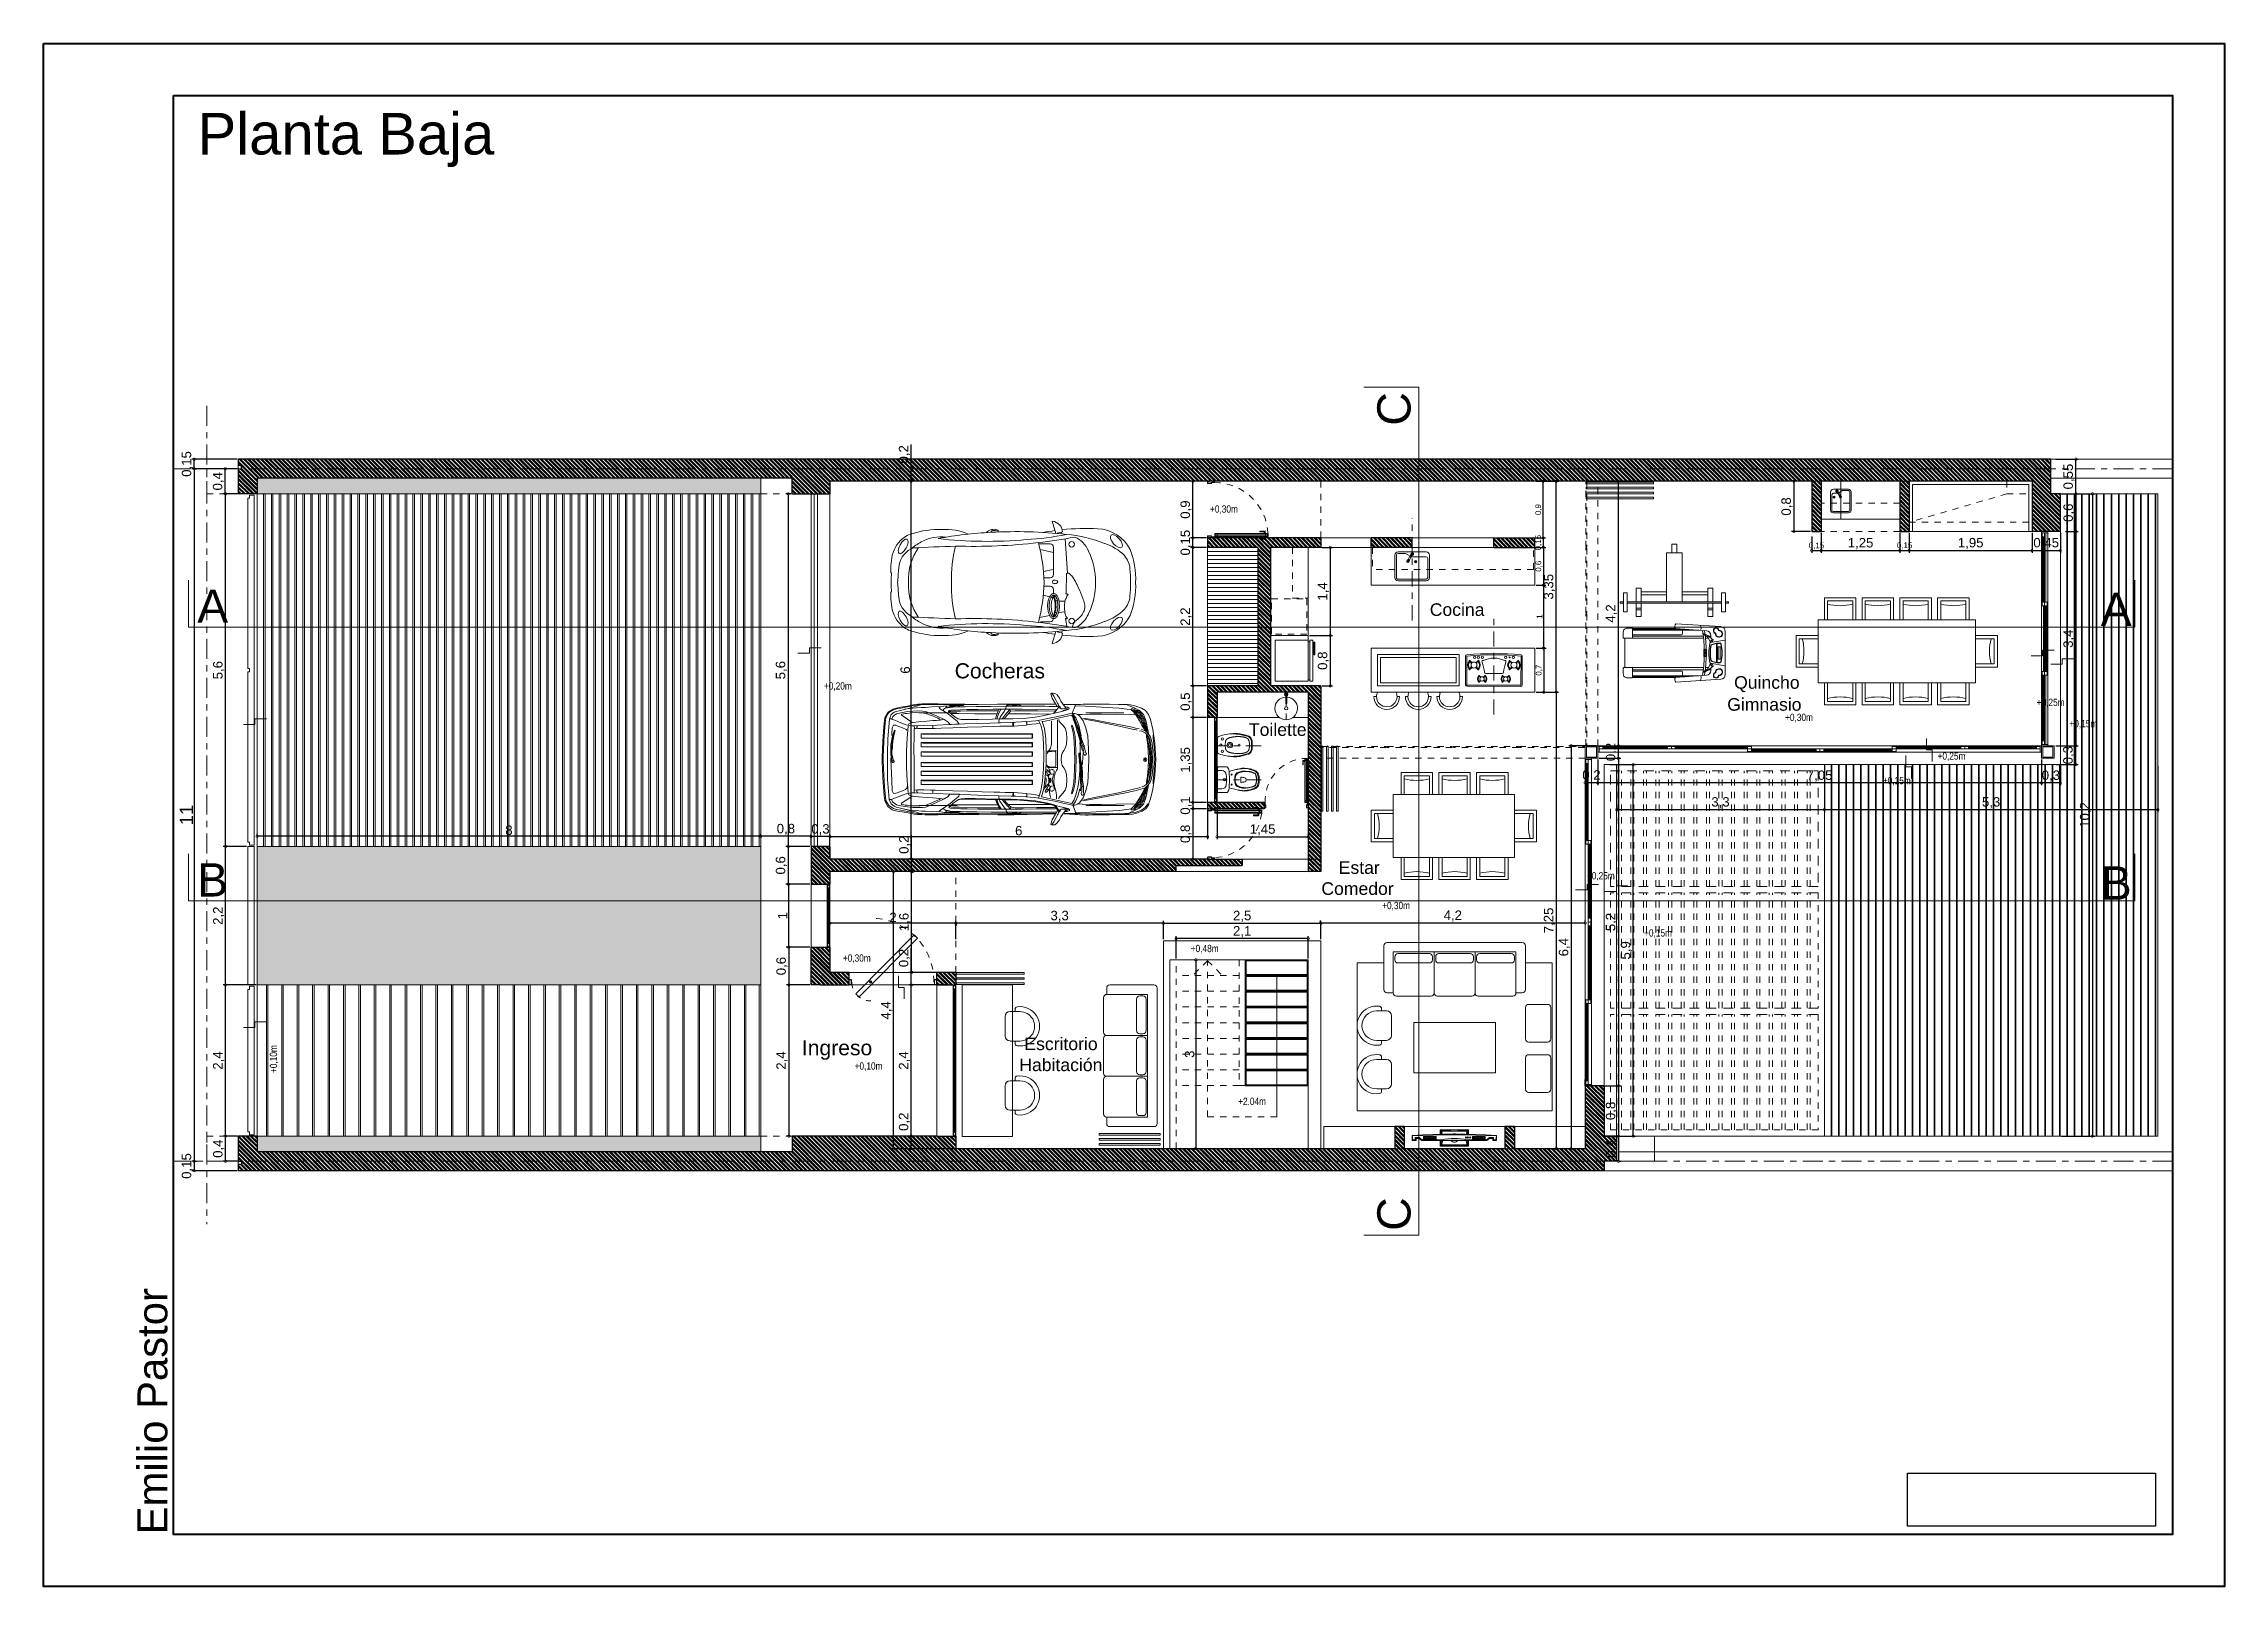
# Model space of a CAD drawing. Header units: millimetres. Extents: x 2502.5 to 2587.5, y 1451 to 1547.9.
# Drawn here: x 2502.91 to 2537.56, y 1523.37 to 1547.87 of the extents above; entities that cross this region are included whole.
import ezdxf

# ---------------------------------------------------------------- set-up
doc = ezdxf.new("R2010")
doc.units = ezdxf.units.MM
for name, pattern in [('ACAD_ISO10W100', [18, 12, -3, 0, -3]), ('CENTER', [50.8, 31.75, -6.35, 6.35, -6.35]), ('HIDDEN2', [4.7625, 3.175, -1.5875]), ('JIS_02_0.7', [1.35, 0.75, -0.6])]:
    doc.linetypes.add(name, pattern=pattern)
for name, color, linetype, lineweight in [('0.05', 254, 'Continuous', 5), ('0.09', 6, 'Continuous', 9), ('0.15', 6, 'Continuous', 15), ('02_CIVIL_EXIST', 250, 'Continuous', 30), ('07_CIVIL VISTAS MEDIA', 143, 'Continuous', 9), ('08_CIVIL VISTAS FINO', 253, 'Continuous', 5), ('09_CIVIL PROYECCIONES', 230, 'JIS_02_0.7', 5), ('10_CIVIL EJES', 230, 'CENTER', 15), ('11_CARPINTERIA Y MOBILIARIO', 141, 'Continuous', 9), ('12_HATCH', 254, 'Continuous', 5), ('12_TEXTOS', 150, 'Continuous', 20), ('13_COTAS', 8, 'Continuous', 9), ('ABERTURASQ', 250, 'Continuous', 30), ('EJES', 101, 'ACAD_ISO10W100', 5)]:
    doc.layers.add(name, color=color, linetype=linetype, lineweight=lineweight)
doc.layers.add('OBJETOS', color=251, linetype='Continuous')
doc.styles.get("Standard").update_dxf_attribs({"font": 'arial.ttf'})
doc.styles.add('Swis721 BT', font='swiss.ttf')
doc.dimstyles.new('ISO-23', dxfattribs={"dimscale": 0.03, "dimtxt": 5, "dimasz": 2.5, "dimexe": 1.25, "dimexo": 0.625, "dimtad": 1, "dimtxsty": 'Swis721 BT', "dimblk": 'DOTSMALL', "dimcen": 2.5, "dimclrt": 150, "dimadec": 0, "dimazin": 0, "dimtfac": 1, "dimtmove": 0, "dimatfit": 3, "dimfxl": 0, "dimarcsym": 0})
picture_1 = doc.add_image_def('image1.png', size_in_pixel=(2031, 433))
pattern_1 = [(0, (-691.6089, -394.825658), (0, 0.02), []), (90, (-691.6089, -394.825658), (-0.02, 1e-18), [])]

msp = doc.modelspace()

# ---------------------------------------------------------------- texts
at = {"layer": '0.15', "char_height": 0.528, "attachment_point": 1, "rotation": 90, "style": 'Swis721 BT'}
for insert in [(2524.097, 1541.8), (2524.097, 1529.012)]:
    msp.add_mtext_dynamic_manual_height_columns('C', width=11.37319, gutter_width=10, heights=[0.695], dxfattribs=dict(at, insert=insert))
at = {"layer": '0.15', "char_height": 0.528, "attachment_point": 1, "style": 'Swis721 BT'}
for s, insert in [('A', (2505.347, 1539.197)), ('A', (2535.592, 1539.146)), ('B', (2505.347, 1534.85)), ('B', (2535.592, 1534.8))]:
    msp.add_mtext_dynamic_manual_height_columns(s, width=11.37319, gutter_width=10, heights=[0.695], dxfattribs=dict(at, insert=insert))
at = {"layer": '12_TEXTOS', "color": 18, "insert": (2505.352, 1546.767), "char_height": 0.66, "attachment_point": 1, "style": 'Swis721 BT'}
msp.add_mtext_dynamic_manual_height_columns('Planta Baja', width=11.37319, gutter_width=10, heights=[0], dxfattribs=at)
at = {"layer": '12_TEXTOS', "char_height": 0.11499, "attachment_point": 3}
for s, insert in [('{\\fTechnic|b0|i0|c2|p2;+0,30m}', (2521.882, 1540.534)), ('{\\fTechnic|b0|i0|c2|p2;+0,20m}', (2515.747, 1537.724)), ('{\\fTechnic|b0|i0|c2|p2;+0,25m}', (2535.017, 1537.463)), ('{\\fTechnic|b0|i0|c2|p2;+0,30m}', (2531.019, 1537.225)), ('{\\fTechnic|b0|i0|c2|p2;+0,15m}', (2535.537, 1537.126)), ('{\\fTechnic|b0|i0|c2|p2;+0,25m}', (2533.442, 1536.611)), ('{\\fTechnic|b0|i0|c2|p2;+0,15m}', (2532.573, 1536.221)), ('{\\fTechnic|b0|i0|c2|p2;+0,25m}', (2527.87, 1534.709)), ('{\\fTechnic|b0|i0|c2|p2;+0,30m}', (2524.617, 1534.237)), ('{\\fTechnic|b0|i0|c2|p2;+0,15m}', (2528.779, 1533.801)), ('{\\fTechnic|b0|i0|c2|p2;+0,30m}', (2516.048, 1533.402)), ('{\\fTechnic|b0|i0|c2|p2;+0,48m}', (2521.576, 1533.554)), ('{\\fTechnic|b0|i0|c2|p2;+0,10m}', (2516.235, 1531.688)), ('{\\fTechnic|b0|i0|c2|p2;+2.04m}', (2522.329, 1531.126))]:
    msp.add_mtext(s, dxfattribs=dict(at, insert=insert))
at = {"layer": '12_TEXTOS', "style": 'Swis721 BT'}
for s, width, insert, char_height, attachment_point in [('{\\W0.830694; }Cocina', 0.98656, (2524.866, 1538.776), 0.2, 7), ('Cocheras', 4.74294, (2517.382, 1537.783), 0.24, 7), ('{\\W8.11341;   }Quincho', 4.74294, (2527.877, 1537.567), 0.2, 7), ('Gimnasio ', 4.74294, (2529.657, 1537.27), 0.2, 7), ('Toilette', 4.74294, (2522.057, 1536.87), 0.2, 7), ('{\\W4.548177; }Estar \\P{\\W0.995593; }Comedor', 1.3051, (2523.131, 1534.345), 0.2, 7), ('Ingreso', 4.74294, (2514.954, 1531.728), 0.24, 7), ('{\\W1.575433; }Escritorio \\P{\\W0.540674; }Habitación', 1.3785, (2518.367, 1532.082), 0.2, 1)]:
    msp.add_mtext_dynamic_manual_height_columns(s, width=width, gutter_width=10, heights=[0], dxfattribs=dict(at, insert=insert, char_height=char_height, attachment_point=attachment_point))
at = {"layer": '12_TEXTOS', "insert": (2506.501, 1531.961), "char_height": 0.11499, "attachment_point": 3, "rotation": 90}
msp.add_mtext('{\\fTechnic|b0|i0|c2|p2;+0,10m}', dxfattribs=at)
at = {"layer": '12_TEXTOS', "color": 18, "insert": (2504.397, 1524.192), "char_height": 0.4752, "attachment_point": 1, "rotation": 90, "style": 'Swis721 BT'}
msp.add_mtext_dynamic_manual_height_columns('Emilio Pastor', width=10.15474, gutter_width=10, heights=[0], dxfattribs=at)

# ---------------------------------------------------------------- blocks, each defined once
blk = doc.blocks.new('heladera')
at = {"layer": '11_CARPINTERIA Y MOBILIARIO'}
for p, q in [((489.417, 626.406), (488.767, 626.406)), ((488.767, 625.881), (488.767, 626.406)), ((489.417, 625.881), (489.417, 626.406)), ((489.417, 625.881), (488.767, 625.881)), ((489.417, 625.856), (488.767, 625.856)), ((488.767, 625.806), (488.767, 625.856)), ((489.417, 625.806), (488.767, 625.806)), ((488.792, 625.856), (488.792, 625.881)), ((489.392, 625.856), (489.392, 625.881)), ((489.417, 625.806), (489.417, 625.856))]:
    blk.add_line(p, q, dxfattribs=at)
blk.add_lwpolyline([(489.189, 625.777), (489.389, 625.777), (489.389, 625.795), (489.189, 625.795)], close=True, dxfattribs=at)
blk = doc.blocks.new('Bacha kitchen')
at = {"layer": '11_CARPINTERIA Y MOBILIARIO'}
for p, q in [((532.685, 608.221), (532.685, 608.576)), ((532.712, 608.221), (532.711, 608.576)), ((533.182, 608.629), (532.737, 608.629)), ((532.853, 608.603), (532.737, 608.603)), ((532.928, 608.559), (532.853, 608.603)), ((532.875, 608.479, -59.894), (532.886, 608.497, -59.894)), ((532.921, 608.549, -59.894), (532.897, 608.507, -59.894)), ((532.902, 608.463, -59.894), (532.913, 608.481, -59.894)), ((532.94, 608.538, -59.894), (532.916, 608.497, -59.894)), ((532.922, 608.549, -59.894), (532.922, 608.549, -59.894)), ((532.94, 608.58, -59.894), (532.923, 608.551, -59.894)), ((532.941, 608.575, -59.894), (532.929, 608.551, -59.894)), ((532.954, 608.568, -59.894), (532.938, 608.545, -59.894)), ((532.94, 608.539, -59.894), (532.94, 608.539, -59.894)), ((532.958, 608.569, -59.894), (532.941, 608.54, -59.894)), ((533.182, 608.549), (532.947, 608.549)), ((532.962, 608.612, -59.894), (532.953, 608.592, -59.894)), ((532.962, 608.612, -59.894), (532.962, 608.612, -59.894)), ((532.975, 608.604, -59.894), (532.963, 608.587, -59.894)), ((532.975, 608.604, -59.894), (532.975, 608.605, -59.894)), ((533.209, 608.222), (533.209, 608.523)), ((533.235, 608.222), (533.235, 608.577)), ((533.183, 608.195), (532.738, 608.195)), ((533.183, 608.169), (532.738, 608.169))]:
    blk.add_line(p, q, dxfattribs=at)
for radius in [0.0195, 0.0118]:
    blk.add_circle((533.018, 608.472), radius, dxfattribs=at)
for centre, radius, start, end in [((532.737, 608.576), 0.0525, 90.0488, 180.0488), ((532.737, 608.576), 0.0263, 90.0488, 180.0488), ((532.891, 608.476, -59.894), 0.0162, 171.2531, 241.6829), ((532.894, 608.482, -59.894), 0.0162, 171.2531, 241.6829), ((532.892, 608.476, -59.894), 0.0162, 237.7751, 308.2049), ((532.816, 608.585, -59.894), 0.112, 307.9482, 316.076), ((532.895, 608.481, -59.894), 0.0162, 237.7751, 308.2049), ((532.904, 608.497, -59.894), 0.0155, 195.5376, 224.0146), ((532.695, 608.633, -59.894), 0.246, 323.8354, 328.8676), ((532.897, 608.485, -59.894), 0.00457, 147.1039, 236.7724), ((532.897, 608.485, -59.894), 0.00457, 242.6856, 332.3541), ((532.904, 608.497, -59.894), 0.0155, 255.4434, 283.9204), ((533.125, 608.382, -59.894), 0.246, 150.5904, 155.6226), ((532.908, 608.504, -59.894), 0.00341, 65.6967, 146.9836), ((532.908, 608.504, -59.894), 0.00341, 332.4744, 53.7613), ((533.024, 608.464, -59.894), 0.112, 163.382, 171.5098), ((532.922, 608.548, -59.894), 0.00108, 113.2005, 149.729), ((532.928, 608.548, -59.894), 0.0054, 153.8682, 169.9669), ((532.927, 608.536, -59.894), 0.0137, 81.7915, 110.1271), ((532.927, 608.536, -59.894), 0.015, 80.8151, 105.7354), ((532.934, 608.549, -59.894), 0.0054, 157.6674, 321.7906), ((532.96, 608.593, -59.894), 0.0223, 261.5101, 217.9479), ((532.927, 608.536, -59.894), 0.0137, 9.2019, 37.6665), ((532.927, 608.536, -59.894), 0.015, 13.7226, 38.6429), ((532.936, 608.582, -59.894), 0.00432, 329.729, 25.0453), ((532.937, 608.543, -59.894), 0.0054, 309.4911, 325.5898), ((532.939, 608.538, -59.894), 0.00108, 329.729, 6.2575), ((532.96, 608.593, -59.894), 0.019, 82.8386, 197.8487), ((532.926, 608.582, -59.894), 0.0162, 333.8682, 17.8487), ((532.96, 608.592), 0.00938, 105.4982, 20.0269), ((532.958, 608.59, -59.894), 0.0054, 155.2866, 324.1713), ((532.967, 608.559, -59.894), 0.0162, 101.6093, 145.5898), ((532.962, 608.567, -59.894), 0.00432, 94.4127, 149.729), ((532.963, 608.612, -59.894), 0.00054, 81.0444, 155.2866), ((532.96, 608.593, -59.894), 0.0196, 38.4136, 81.0444), ((532.96, 608.593, -59.894), 0.019, 281.6093, 36.6194), ((532.975, 608.605, -59.894), 0.00054, 324.1713, 38.4136), ((533.182, 608.577), 0.0525, 0.0488, 90.0488), ((533.182, 608.523), 0.0263, 0.0488, 90.0488), ((532.738, 608.221), 0.0525, 180.0488, 270.0488), ((532.738, 608.221), 0.0263, 180.0488, 270.0488), ((533.183, 608.222), 0.0525, 270.0488, 0.0488), ((533.183, 608.222), 0.0263, 270.0488, 0.0488)]:
    blk.add_arc(centre, radius, start, end, dxfattribs=at)
blk = doc.blocks.new('Bacha lav')
at = {"layer": '11_CARPINTERIA Y MOBILIARIO'}
for p, q in [((528.007, 616.754), (528.007, 617.044)), ((528.028, 616.754), (528.028, 617)), ((528.05, 617.086), (528.29, 617.086)), ((528.05, 617.021), (528.12, 617.021)), ((528.096, 617.066, -48.784), (528.096, 617.066, -48.784)), ((528.096, 617.066, -48.784), (528.106, 617.052, -48.784)), ((528.107, 617.072, -48.784), (528.107, 617.072, -48.784)), ((528.107, 617.072, -48.784), (528.114, 617.056, -48.784)), ((528.11, 617.037, -48.784), (528.124, 617.014, -48.784)), ((528.114, 617.036, -48.784), (528.126, 617.018, -48.784)), ((528.124, 617.042, -48.784), (528.134, 617.022, -48.784)), ((528.125, 617.046, -48.784), (528.139, 617.022, -48.784)), ((528.125, 617.013, -48.784), (528.125, 617.013, -48.784)), ((528.125, 617.012, -48.784), (528.144, 616.978, -48.784)), ((528.135, 617.029), (528.196, 617.065)), ((528.139, 617.021, -48.784), (528.139, 617.021, -48.784)), ((528.14, 617.021, -48.784), (528.16, 616.987, -48.784)), ((528.156, 616.951, -48.784), (528.147, 616.966, -48.784)), ((528.178, 616.964, -48.784), (528.169, 616.978, -48.784)), ((528.196, 617.065), (528.29, 617.065)), ((528.311, 616.754), (528.311, 617.043)), ((528.332, 616.754), (528.333, 617.043)), ((528.049, 616.733), (528.29, 616.733)), ((528.049, 616.712), (528.29, 616.711))]:
    blk.add_line(p, q, dxfattribs=at)
for radius in [0.0159, 0.00962]:
    blk.add_circle((528.061, 616.958), radius, dxfattribs=at)
for centre, radius, start, end in [((528.05, 617.043), 0.0428, 89.9512, 179.9512), ((528.05, 616.999), 0.0214, 89.9512, 179.9512), ((528.109, 617.057, -48.784), 0.0181, 322.0521, 278.4899), ((528.109, 617.057, -48.784), 0.0155, 143.3806, 258.3907), ((528.109, 617.057, -48.784), 0.016, 98.9556, 141.5864), ((528.096, 617.067, -48.784), 0.00044, 141.5864, 215.8286), ((528.109, 617.056), 0.00764, 159.9731, 74.5018), ((528.106, 617.072, -48.784), 0.00044, 24.7133, 98.9556), ((528.11, 617.055, -48.784), 0.0044, 215.8286, 24.7133), ((528.103, 617.029, -48.784), 0.0132, 34.4102, 78.3907), ((528.109, 617.057, -48.784), 0.0155, 342.1513, 97.1614), ((528.107, 617.035, -48.784), 0.00352, 30.271, 85.5873), ((528.136, 617.048, -48.784), 0.0132, 162.1513, 206.1318), ((528.136, 617.011, -48.784), 0.0122, 141.3571, 166.2774), ((528.127, 617.016, -48.784), 0.0044, 214.4102, 230.5089), ((528.128, 617.048, -48.784), 0.00352, 154.9547, 210.271), ((528.136, 617.01, -48.784), 0.0112, 142.3335, 170.7981), ((528.126, 617.012, -48.784), 0.00088, 173.7425, 210.271), ((528.13, 617.021, -48.784), 0.0044, 218.2094, 22.3326), ((528.136, 617.011, -48.784), 0.0122, 74.2646, 99.1849), ((528.136, 617.01, -48.784), 0.0112, 69.8729, 98.2085), ((528.135, 617.021, -48.784), 0.0044, 10.0331, 26.1318), ((528.139, 617.02, -48.784), 0.00088, 30.271, 66.7995), ((528.057, 616.952, -48.784), 0.0915, 8.4902, 16.618), ((528.151, 616.984, -48.784), 0.00278, 126.2387, 207.5256), ((527.975, 616.885, -48.784), 0.2, 24.3774, 29.4096), ((528.151, 616.984, -48.784), 0.00278, 33.0164, 114.3033), ((528.154, 616.979, -48.784), 0.0126, 256.0796, 284.5566), ((528.324, 617.089, -48.784), 0.2, 211.1324, 216.1646), ((528.161, 616.966, -48.784), 0.0132, 231.7951, 302.2249), ((528.164, 616.961, -48.784), 0.0132, 231.7951, 302.2249), ((528.16, 616.969, -48.784), 0.00372, 207.6459, 297.3144), ((528.226, 617.051, -48.784), 0.0915, 223.924, 232.0518), ((528.16, 616.969, -48.784), 0.00372, 303.2276, 32.8961), ((528.154, 616.979, -48.784), 0.0126, 315.9854, 344.4624), ((528.162, 616.966, -48.784), 0.0132, 298.3171, 8.7469), ((528.165, 616.962, -48.784), 0.0132, 298.3171, 8.7469), ((528.29, 617.043), 0.0428, 359.9512, 89.9512), ((528.29, 617.043), 0.0214, 359.9512, 89.9512), ((528.049, 616.754), 0.0428, 179.9512, 269.9512), ((528.049, 616.754), 0.0214, 179.9512, 269.9512), ((528.29, 616.754), 0.0428, 269.9512, 359.9512), ((528.29, 616.754), 0.0214, 269.9512, 359.9512)]:
    blk.add_arc(centre, radius, start, end, dxfattribs=at)
blk = doc.blocks.new('80')
at = {"layer": '09_CIVIL PROYECCIONES', "linetype": 'JIS_02_0.7', "ltscale": 0.1}
blk.add_arc((2522612.397, 181769.456), 0.802, 276.4267, 356.831, dxfattribs=at)
at = {"layer": '11_CARPINTERIA Y MOBILIARIO'}
for p, q in [((2522612.418, 181769.515), (2522612.418, 181769.484)), ((2522612.418, 181769.484), (2522612.422, 181769.484)), ((2522612.418, 181769.44), (2522612.418, 181769.411)), ((2522612.418, 181769.44), (2522612.422, 181769.44)), ((2522612.422, 181769.515), (2522612.422, 181769.484)), ((2522612.422, 181769.44), (2522612.422, 181769.411)), ((2522612.423, 181769.519), (2522612.447, 181769.519)), ((2522612.423, 181769.516), (2522612.447, 181769.516)), ((2522612.423, 181769.41), (2522612.434, 181769.41)), ((2522612.423, 181769.407), (2522612.434, 181769.407)), ((2522612.435, 181769.411), (2522612.435, 181769.454)), ((2522612.439, 181769.411), (2522612.439, 181769.454)), ((2522612.441, 181769.46), (2522612.448, 181769.46)), ((2522612.441, 181769.457), (2522612.449, 181769.457)), ((2522612.442, 181769.406), (2522612.487, 181769.406)), ((2522612.442, 181769.406), (2522612.442, 181768.658)), ((2522612.448, 181769.46), (2522612.448, 181769.515)), ((2522612.449, 181769.406), (2522612.449, 181768.658)), ((2522612.449, 181769.4), (2522612.48, 181769.4)), ((2522612.45, 181769.398), (2522612.479, 181769.398)), ((2522612.45, 181769.369), (2522612.45, 181769.398)), ((2522612.452, 181769.459), (2522612.452, 181769.515)), ((2522612.479, 181769.398), (2522612.479, 181769.369)), ((2522612.48, 181769.406), (2522612.48, 181768.658)), ((2522612.487, 181769.406), (2522612.487, 181768.658)), ((2522613.185, 181769.459), (2522613.185, 181769.515)), ((2522613.196, 181769.457), (2522613.187, 181769.457)), ((2522613.189, 181769.46), (2522613.189, 181769.515)), ((2522613.196, 181769.46), (2522613.189, 181769.46)), ((2522613.214, 181769.519), (2522613.19, 181769.519)), ((2522613.214, 181769.516), (2522613.19, 181769.516)), ((2522613.198, 181769.411), (2522613.198, 181769.454)), ((2522613.202, 181769.411), (2522613.202, 181769.454)), ((2522613.214, 181769.41), (2522613.203, 181769.41)), ((2522613.214, 181769.407), (2522613.203, 181769.407)), ((2522613.215, 181769.515), (2522613.215, 181769.484)), ((2522613.218, 181769.484), (2522613.215, 181769.484)), ((2522613.218, 181769.44), (2522613.215, 181769.44)), ((2522613.215, 181769.44), (2522613.215, 181769.411)), ((2522613.218, 181769.515), (2522613.218, 181769.484)), ((2522613.218, 181769.44), (2522613.218, 181769.411)), ((2522612.479, 181769.369), (2522612.45, 181769.369)), ((2522612.478, 181769.367), (2522612.451, 181769.367)), ((2522612.451, 181769.367), (2522612.451, 181768.698)), ((2522612.478, 181768.698), (2522612.478, 181769.367)), ((2522612.412, 181768.791), (2522612.401, 181768.791)), ((2522612.401, 181768.791), (2522612.401, 181768.71)), ((2522612.406, 181768.705), (2522612.435, 181768.705)), ((2522612.412, 181768.71), (2522612.412, 181768.791)), ((2522612.412, 181768.716), (2522612.435, 181768.716)), ((2522612.44, 181768.726), (2522612.435, 181768.726)), ((2522612.435, 181768.726), (2522612.435, 181768.694)), ((2522612.44, 181768.694), (2522612.44, 181768.726)), ((2522612.489, 181768.694), (2522612.489, 181768.726)), ((2522612.489, 181768.726), (2522612.494, 181768.726)), ((2522612.494, 181768.726), (2522612.494, 181768.694)), ((2522612.518, 181768.716), (2522612.494, 181768.716)), ((2522612.523, 181768.705), (2522612.494, 181768.705)), ((2522612.518, 181768.71), (2522612.518, 181768.791)), ((2522612.518, 181768.791), (2522612.529, 181768.791)), ((2522612.529, 181768.791), (2522612.529, 181768.71)), ((2522612.435, 181768.694), (2522612.44, 181768.694)), ((2522612.442, 181768.658), (2522612.487, 181768.658)), ((2522612.449, 181768.665), (2522612.48, 181768.665)), ((2522612.479, 181768.696), (2522612.45, 181768.696)), ((2522612.45, 181768.696), (2522612.45, 181768.666)), ((2522612.45, 181768.666), (2522612.479, 181768.666)), ((2522612.451, 181768.698), (2522612.478, 181768.698)), ((2522612.479, 181768.666), (2522612.479, 181768.696)), ((2522612.494, 181768.694), (2522612.489, 181768.694))]:
    blk.add_line(p, q, dxfattribs=at)
blk.add_circle((2522612.436, 181769.401), 0.0036, dxfattribs=at)
for centre, radius, start, end in [((2522612.423, 181769.515), 0.00448, 90, 180), ((2522612.423, 181769.411), 0.00448, 180, 270), ((2522612.423, 181769.515), 0.00112, 90, 180), ((2522612.423, 181769.411), 0.00112, 180, 270), ((2522612.434, 181769.411), 0.00448, 270, 0), ((2522612.434, 181769.411), 0.00112, 270, 0), ((2522612.441, 181769.454), 0.0056, 90, 180), ((2522612.441, 181769.454), 0.00224, 90, 180), ((2522612.447, 181769.515), 0.00448, 8.602, 90), ((2522612.447, 181769.515), 0.00112, 8.602, 90), ((2522612.449, 181769.459), 0.00224, 270, 8.602), ((2522613.19, 181769.515), 0.00448, 90, 171.398), ((2522613.187, 181769.459), 0.00224, 171.398, 270), ((2522613.19, 181769.515), 0.00112, 90, 171.398), ((2522613.196, 181769.454), 0.0056, 0, 90), ((2522613.196, 181769.454), 0.00224, 0, 90), ((2522613.203, 181769.411), 0.00448, 180, 270), ((2522613.203, 181769.411), 0.00112, 180, 270), ((2522613.214, 181769.515), 0.00448, 0, 90), ((2522613.214, 181769.515), 0.00112, 0, 90), ((2522613.214, 181769.411), 0.00448, 270, 0), ((2522613.214, 181769.411), 0.00112, 270, 0), ((2522612.406, 181768.71), 0.00537, 180, 0), ((2522612.523, 181768.71), 0.00537, 180, 0)]:
    blk.add_arc(centre, radius, start, end, dxfattribs=at)
blk = doc.blocks.new('70cm')
at = {"layer": '09_CIVIL PROYECCIONES', "ltscale": 0.1}
blk.add_arc((495.26, 657.641), 0.671, 267.2063, 356.6732, dxfattribs=at)
at = {"layer": '11_CARPINTERIA Y MOBILIARIO'}
for p, q in [((495.826, 657.661), (495.826, 657.669)), ((495.826, 657.669), (495.889, 657.669)), ((495.889, 657.661), (495.826, 657.661)), ((495.885, 657.661), (495.885, 657.643)), ((495.893, 657.665), (495.893, 657.643)), ((495.143, 657.652), (495.143, 657.633)), ((495.145, 657.652), (495.145, 657.633)), ((495.146, 657.656), (495.17, 657.656)), ((495.146, 657.653), (495.17, 657.653)), ((495.189, 657.632), (495.146, 657.632)), ((495.189, 657.63), (495.146, 657.63)), ((495.17, 657.656), (495.17, 657.653)), ((495.189, 657.638), (495.189, 657.632)), ((495.191, 657.638), (495.191, 657.631)), ((495.227, 657.643), (495.193, 657.643)), ((495.227, 657.64), (495.193, 657.64)), ((495.204, 657.656), (495.227, 657.656)), ((495.204, 657.656), (495.204, 657.653)), ((495.204, 657.653), (495.227, 657.653)), ((495.228, 657.652), (495.228, 657.643)), ((495.23, 657.652), (495.23, 657.643)), ((495.231, 657.637), (495.231, 657.602)), ((495.231, 657.637), (495.929, 657.637)), ((495.231, 657.632), (495.929, 657.632)), ((495.231, 657.607), (495.929, 657.607)), ((495.231, 657.602), (495.929, 657.602)), ((495.236, 657.632), (495.236, 657.607)), ((495.237, 657.631), (495.237, 657.608)), ((495.26, 657.631), (495.237, 657.631)), ((495.237, 657.608), (495.26, 657.608)), ((495.26, 657.608), (495.26, 657.631)), ((495.261, 657.609), (495.261, 657.63)), ((495.261, 657.63), (495.898, 657.63)), ((495.898, 657.609), (495.261, 657.609)), ((495.889, 657.578), (495.826, 657.578)), ((495.826, 657.578), (495.826, 657.57)), ((495.826, 657.57), (495.889, 657.57)), ((495.876, 657.638), (495.876, 657.643)), ((495.876, 657.643), (495.901, 657.643)), ((495.901, 657.638), (495.876, 657.638)), ((495.901, 657.601), (495.876, 657.601)), ((495.876, 657.601), (495.876, 657.597)), ((495.876, 657.597), (495.901, 657.597)), ((495.885, 657.578), (495.885, 657.597)), ((495.893, 657.574), (495.893, 657.597)), ((495.898, 657.63), (495.898, 657.609)), ((495.9, 657.608), (495.9, 657.631)), ((495.9, 657.631), (495.923, 657.631)), ((495.923, 657.608), (495.9, 657.608)), ((495.901, 657.643), (495.901, 657.638)), ((495.901, 657.597), (495.901, 657.601)), ((495.923, 657.631), (495.923, 657.608)), ((495.924, 657.632), (495.924, 657.607)), ((495.929, 657.637), (495.929, 657.602)), ((495.143, 656.959), (495.143, 656.978)), ((495.145, 656.959), (495.145, 656.978)), ((495.189, 656.981), (495.146, 656.981)), ((495.189, 656.979), (495.146, 656.979)), ((495.189, 656.973), (495.189, 656.979)), ((495.191, 656.973), (495.191, 656.98)), ((495.227, 656.971), (495.193, 656.971)), ((495.227, 656.969), (495.193, 656.969)), ((495.228, 656.959), (495.228, 656.968)), ((495.23, 656.959), (495.23, 656.968)), ((495.146, 656.958), (495.17, 656.958)), ((495.146, 656.956), (495.17, 656.956)), ((495.17, 656.956), (495.17, 656.958)), ((495.204, 656.956), (495.204, 656.958)), ((495.204, 656.958), (495.227, 656.958)), ((495.204, 656.956), (495.227, 656.956))]:
    blk.add_line(p, q, dxfattribs=at)
blk.add_circle((495.234, 657.642), 0.0028, dxfattribs=at)
for centre, radius, start, end in [((495.889, 657.665), 0.00417, 270, 90), ((495.146, 657.652), 0.00349, 90, 180), ((495.146, 657.633), 0.00349, 180, 261.398), ((495.146, 657.652), 0.000871, 90, 180), ((495.146, 657.633), 0.000871, 180, 261.398), ((495.193, 657.638), 0.00436, 90, 180), ((495.19, 657.631), 0.00174, 261.398, 0), ((495.193, 657.638), 0.00174, 90, 180), ((495.227, 657.652), 0.00349, 360, 90), ((495.227, 657.652), 0.000871, 360, 90), ((495.227, 657.643), 0.00349, 270, 360), ((495.227, 657.643), 0.000871, 270, 360), ((495.889, 657.574), 0.00417, 270, 90), ((495.146, 656.978), 0.00349, 98.602, 180), ((495.146, 656.978), 0.000871, 98.602, 180), ((495.19, 656.98), 0.00174, 0, 98.602), ((495.193, 656.973), 0.00436, 180, 270), ((495.193, 656.973), 0.00174, 180, 270), ((495.227, 656.968), 0.00349, 0, 90), ((495.227, 656.968), 0.000871, 0, 90), ((495.146, 656.959), 0.00349, 180, 270), ((495.146, 656.959), 0.000871, 180, 270), ((495.227, 656.959), 0.00349, 270, 0), ((495.227, 656.959), 0.000871, 270, 0)]:
    blk.add_arc(centre, radius, start, end, dxfattribs=at)
blk = doc.blocks.new('car1')
at = {"layer": '11_CARPINTERIA Y MOBILIARIO'}
for p, q in [((473.784, 626.83), (473.702, 626.798)), ((473.941, 626.868), (473.784, 626.83)), ((474.157, 626.901), (473.941, 626.868)), ((474.012, 626.879), (474.035, 626.874)), ((474.035, 626.874), (474.062, 626.873)), ((474.063, 626.83), (474.035, 626.816)), ((474.062, 626.873), (474.086, 626.874)), ((474.094, 626.844), (474.063, 626.83)), ((474.098, 626.824), (474.082, 626.818)), ((474.086, 626.874), (474.125, 626.878)), ((474.163, 626.857), (474.094, 626.844)), ((474.126, 626.829), (474.098, 626.824)), ((474.125, 626.878), (474.181, 626.884)), ((474.192, 626.837), (474.126, 626.829)), ((474.195, 626.824), (474.129, 626.816)), ((474.415, 626.916), (474.157, 626.901)), ((474.281, 626.868), (474.163, 626.857)), ((474.181, 626.884), (474.219, 626.889)), ((474.296, 626.847), (474.192, 626.837)), ((474.299, 626.834), (474.195, 626.824)), ((474.219, 626.889), (474.272, 626.893)), ((474.272, 626.893), (474.356, 626.897)), ((474.415, 626.872), (474.281, 626.868)), ((474.411, 626.82), (474.287, 626.814)), ((474.415, 626.852), (474.296, 626.847)), ((474.417, 626.839), (474.299, 626.834)), ((474.356, 626.897), (474.415, 626.899)), ((474.535, 626.814), (474.411, 626.82)), ((474.415, 626.916), (474.672, 626.901)), ((474.473, 626.897), (474.415, 626.899)), ((474.548, 626.868), (474.415, 626.872)), ((474.533, 626.847), (474.415, 626.852)), ((474.536, 626.834), (474.417, 626.839)), ((474.557, 626.893), (474.473, 626.897)), ((474.637, 626.837), (474.533, 626.847)), ((474.64, 626.824), (474.536, 626.834)), ((474.667, 626.857), (474.548, 626.868)), ((474.61, 626.889), (474.557, 626.893)), ((474.648, 626.884), (474.61, 626.889)), ((474.703, 626.829), (474.637, 626.837)), ((474.706, 626.816), (474.64, 626.824)), ((474.704, 626.878), (474.648, 626.884)), ((474.735, 626.844), (474.667, 626.857)), ((474.672, 626.901), (474.888, 626.868)), ((474.731, 626.824), (474.703, 626.829)), ((474.743, 626.874), (474.704, 626.878)), ((474.747, 626.818), (474.731, 626.824)), ((474.765, 626.831), (474.735, 626.844)), ((474.767, 626.873), (474.743, 626.874)), ((474.793, 626.819), (474.765, 626.831)), ((474.795, 626.874), (474.767, 626.873)), ((474.816, 626.802), (474.793, 626.819)), ((474.818, 626.879), (474.795, 626.874)), ((474.888, 626.868), (475.045, 626.83)), ((475.045, 626.83), (475.128, 626.798)), ((473.55, 626.517), (473.544, 626.469)), ((473.573, 626.511), (473.549, 626.461)), ((473.57, 626.599), (473.55, 626.517)), ((473.6, 626.69), (473.57, 626.599)), ((473.601, 626.581), (473.573, 626.511)), ((473.639, 626.751), (473.6, 626.69)), ((473.638, 626.658), (473.601, 626.581)), ((473.619, 626.599), (473.611, 626.554)), ((473.611, 626.554), (473.612, 626.523)), ((473.612, 626.523), (473.627, 626.525)), ((473.627, 626.525), (473.617, 626.455)), ((473.627, 626.567), (473.638, 626.603)), ((473.665, 626.594), (473.627, 626.567)), ((473.627, 626.525), (473.658, 626.557)), ((473.64, 626.631), (473.632, 626.583)), ((473.632, 626.583), (473.636, 626.547)), ((473.702, 626.719), (473.638, 626.658)), ((473.638, 626.603), (473.669, 626.646)), ((473.702, 626.798), (473.639, 626.751)), ((473.658, 626.675), (473.64, 626.631)), ((473.661, 626.645), (473.653, 626.598)), ((473.653, 626.598), (473.655, 626.563)), ((473.658, 626.557), (473.693, 626.589)), ((473.679, 626.686), (473.661, 626.645)), ((473.736, 626.648), (473.665, 626.594)), ((473.669, 626.646), (473.686, 626.666)), ((473.683, 626.659), (473.673, 626.613)), ((473.673, 626.613), (473.674, 626.578)), ((473.699, 626.698), (473.683, 626.659)), ((473.686, 626.666), (473.702, 626.671)), ((473.694, 626.629), (473.693, 626.594)), ((473.693, 626.589), (473.739, 626.621)), ((473.704, 626.673), (473.694, 626.629)), ((473.784, 626.753), (473.702, 626.719)), ((473.702, 626.671), (473.727, 626.661)), ((473.708, 626.599), (473.703, 626.294)), ((473.719, 626.709), (473.704, 626.673)), ((473.715, 626.644), (473.712, 626.609)), ((473.725, 626.687), (473.715, 626.644)), ((473.739, 626.72), (473.725, 626.687)), ((473.727, 626.661), (473.743, 626.669)), ((473.729, 626.709), (473.784, 626.727)), ((473.734, 626.701), (473.729, 626.709)), ((473.736, 626.659), (473.73, 626.625)), ((473.742, 626.685), (473.734, 626.701)), ((473.747, 626.701), (473.736, 626.659)), ((473.771, 626.687), (473.736, 626.648)), ((473.739, 626.621), (473.806, 626.659)), ((473.743, 626.669), (473.742, 626.685)), ((473.76, 626.732), (473.747, 626.701)), ((473.756, 626.674), (473.749, 626.641)), ((473.768, 626.715), (473.756, 626.674)), ((473.78, 626.743), (473.768, 626.715)), ((473.778, 626.683), (473.769, 626.651)), ((473.786, 626.694), (473.771, 626.687)), ((473.791, 626.722), (473.778, 626.683)), ((473.843, 626.768), (473.784, 626.753)), ((473.784, 626.727), (473.824, 626.738)), ((473.818, 626.688), (473.786, 626.694)), ((473.799, 626.693), (473.789, 626.662)), ((473.803, 626.748), (473.791, 626.722)), ((473.813, 626.728), (473.799, 626.693)), ((473.806, 626.659), (473.876, 626.697)), ((473.82, 626.702), (473.808, 626.673)), ((473.826, 626.754), (473.813, 626.728)), ((473.837, 626.683), (473.818, 626.688)), ((473.836, 626.735), (473.82, 626.702)), ((473.824, 626.738), (473.839, 626.742)), ((473.842, 626.711), (473.828, 626.684)), ((473.946, 626.758), (473.829, 626.722)), ((473.829, 626.722), (473.837, 626.683)), ((473.849, 626.759), (473.836, 626.735)), ((473.839, 626.742), (473.925, 626.767)), ((473.859, 626.741), (473.842, 626.711)), ((473.898, 626.78), (473.843, 626.768)), ((473.863, 626.72), (473.848, 626.694)), ((473.873, 626.764), (473.859, 626.741)), ((473.881, 626.748), (473.863, 626.72)), ((473.884, 626.729), (473.867, 626.705)), ((473.912, 626.569), (473.868, 626.357)), ((473.876, 626.697), (473.914, 626.721)), ((473.896, 626.769), (473.881, 626.748)), ((473.904, 626.754), (473.884, 626.729)), ((473.906, 626.738), (473.887, 626.716)), ((473.939, 626.566), (473.892, 626.36)), ((473.967, 626.793), (473.898, 626.78)), ((473.919, 626.774), (473.904, 626.754)), ((473.927, 626.761), (473.906, 626.738)), ((473.927, 626.748), (473.907, 626.726)), ((473.918, 626.594), (473.912, 626.569)), ((473.914, 626.721), (473.93, 626.733)), ((473.925, 626.625), (473.918, 626.594)), ((473.925, 626.767), (473.946, 626.758)), ((473.931, 626.65), (473.925, 626.625)), ((473.942, 626.779), (473.927, 626.761)), ((473.949, 626.767), (473.927, 626.748)), ((473.93, 626.733), (473.956, 626.752)), ((473.946, 626.709), (473.938, 626.684)), ((473.943, 626.585), (473.939, 626.566)), ((473.948, 626.603), (473.943, 626.585)), ((473.956, 626.732), (473.946, 626.709)), ((473.952, 626.622), (473.948, 626.603)), ((473.965, 626.784), (473.949, 626.767)), ((473.956, 626.752), (473.99, 626.783)), ((473.966, 626.753), (473.956, 626.732)), ((473.97, 626.692), (473.96, 626.656)), ((473.975, 626.764), (473.966, 626.753)), ((474.013, 626.802), (473.967, 626.793)), ((473.984, 626.725), (473.97, 626.692)), ((473.99, 626.78), (473.975, 626.764)), ((473.997, 626.749), (473.984, 626.725)), ((474.013, 626.802), (473.99, 626.78)), ((474.005, 626.76), (473.997, 626.749)), ((474.021, 626.776), (474.005, 626.76)), ((474.035, 626.816), (474.013, 626.802)), ((474.045, 626.797), (474.021, 626.776)), ((474.037, 626.786), (474.031, 626.771)), ((474.031, 626.771), (474.062, 626.771)), ((474.064, 626.807), (474.037, 626.786)), ((474.055, 626.782), (474.037, 626.773)), ((474.075, 626.788), (474.055, 626.782)), ((474.062, 626.771), (474.143, 626.784)), ((474.082, 626.818), (474.064, 626.807)), ((474.081, 626.804), (474.068, 626.794)), ((474.104, 626.792), (474.075, 626.788)), ((474.099, 626.81), (474.081, 626.804)), ((474.129, 626.816), (474.099, 626.81)), ((474.174, 626.802), (474.104, 626.792)), ((474.143, 626.784), (474.266, 626.796)), ((474.287, 626.814), (474.174, 626.802)), ((474.266, 626.796), (474.416, 626.802)), ((474.395, 626.762), (474.391, 626.75)), ((474.391, 626.75), (474.395, 626.737)), ((474.394, 626.761), (474.42, 626.75)), ((474.405, 626.771), (474.395, 626.762)), ((474.395, 626.737), (474.405, 626.728)), ((474.42, 626.775), (474.405, 626.771)), ((474.405, 626.728), (474.42, 626.725)), ((474.416, 626.802), (474.563, 626.796)), ((474.434, 626.771), (474.42, 626.775)), ((474.42, 626.75), (474.445, 626.761)), ((474.42, 626.75), (474.42, 626.725)), ((474.42, 626.725), (474.434, 626.728)), ((474.444, 626.762), (474.434, 626.771)), ((474.434, 626.728), (474.444, 626.737)), ((474.448, 626.75), (474.444, 626.762)), ((474.444, 626.737), (474.448, 626.75)), ((474.649, 626.802), (474.535, 626.814)), ((474.563, 626.796), (474.685, 626.784)), ((474.72, 626.792), (474.649, 626.802)), ((474.685, 626.784), (474.767, 626.771)), ((474.736, 626.81), (474.706, 626.816)), ((474.754, 626.786), (474.72, 626.792)), ((474.756, 626.803), (474.736, 626.81)), ((474.765, 626.807), (474.747, 626.818)), ((474.776, 626.778), (474.754, 626.786)), ((474.77, 626.79), (474.756, 626.803)), ((474.792, 626.786), (474.765, 626.807)), ((474.767, 626.771), (474.798, 626.771)), ((474.788, 626.767), (474.776, 626.778)), ((474.781, 626.793), (474.82, 626.757)), ((474.798, 626.771), (474.792, 626.786)), ((474.816, 626.802), (474.853, 626.766)), ((474.853, 626.795), (474.816, 626.802)), ((474.82, 626.757), (474.841, 626.729)), ((474.871, 626.752), (474.839, 626.783)), ((474.841, 626.729), (474.85, 626.707)), ((474.85, 626.707), (474.853, 626.696)), ((474.927, 626.78), (474.853, 626.795)), ((474.853, 626.766), (474.872, 626.74)), ((474.861, 626.787), (474.877, 626.77)), ((474.861, 626.672), (474.9, 626.521)), ((474.895, 626.733), (474.871, 626.752)), ((474.872, 626.74), (474.88, 626.718)), ((474.877, 626.77), (474.899, 626.75)), ((474.88, 626.718), (474.909, 626.605)), ((474.884, 626.782), (474.899, 626.763)), ((474.915, 626.721), (474.895, 626.733)), ((474.899, 626.763), (474.92, 626.741)), ((474.899, 626.75), (474.919, 626.729)), ((474.9, 626.521), (474.945, 626.322)), ((474.901, 626.77), (474.91, 626.73)), ((474.976, 626.726), (474.901, 626.77)), ((474.907, 626.777), (474.922, 626.757)), ((474.909, 626.605), (474.945, 626.439)), ((474.91, 626.73), (474.958, 626.721)), ((474.967, 626.692), (474.915, 626.721)), ((474.92, 626.741), (474.939, 626.718)), ((474.922, 626.757), (474.942, 626.732)), ((474.986, 626.768), (474.927, 626.78)), ((474.93, 626.771), (474.945, 626.75)), ((474.942, 626.732), (474.959, 626.708)), ((474.945, 626.75), (474.963, 626.723)), ((474.953, 626.766), (474.967, 626.744)), ((474.958, 626.721), (474.989, 626.685)), ((474.963, 626.723), (474.978, 626.697)), ((474.967, 626.744), (474.984, 626.714)), ((475.03, 626.657), (474.967, 626.692)), ((474.99, 626.73), (474.976, 626.726)), ((474.977, 626.761), (474.99, 626.737)), ((474.984, 626.714), (474.998, 626.686)), ((475.045, 626.753), (474.986, 626.768)), ((474.989, 626.685), (475.008, 626.69)), ((474.99, 626.737), (475.006, 626.704)), ((475.027, 626.734), (474.99, 626.73)), ((475, 626.756), (475.013, 626.731)), ((475.006, 626.704), (475.018, 626.675)), ((475.008, 626.69), (475.04, 626.697)), ((475.013, 626.731), (475.027, 626.695)), ((475.023, 626.751), (475.035, 626.724)), ((475.08, 626.723), (475.027, 626.734)), ((475.027, 626.695), (475.037, 626.665)), ((475.091, 626.621), (475.03, 626.657)), ((475.035, 626.724), (475.048, 626.686)), ((475.04, 626.697), (475.055, 626.69)), ((475.127, 626.719), (475.045, 626.753)), ((475.046, 626.746), (475.058, 626.718)), ((475.048, 626.686), (475.057, 626.654)), ((475.055, 626.69), (475.09, 626.651)), ((475.058, 626.718), (475.07, 626.677)), ((475.066, 626.734), (475.079, 626.704)), ((475.07, 626.677), (475.077, 626.643)), ((475.079, 626.691), (475.08, 626.713)), ((475.079, 626.704), (475.09, 626.662)), ((475.083, 626.671), (475.079, 626.691)), ((475.08, 626.713), (475.08, 626.723)), ((475.099, 626.663), (475.083, 626.671)), ((475.087, 626.723), (475.101, 626.69)), ((475.09, 626.662), (475.096, 626.628)), ((475.09, 626.651), (475.16, 626.597)), ((475.136, 626.589), (475.091, 626.621)), ((475.124, 626.673), (475.099, 626.663)), ((475.101, 626.69), (475.111, 626.646)), ((475.107, 626.712), (475.122, 626.675)), ((475.111, 626.646), (475.114, 626.612)), ((475.121, 626.599), (475.127, 626.294)), ((475.122, 626.675), (475.132, 626.631)), ((475.131, 626.804), (475.123, 626.792)), ((475.123, 626.792), (475.18, 626.75)), ((475.14, 626.669), (475.124, 626.673)), ((475.192, 626.658), (475.127, 626.719)), ((475.127, 626.7), (475.143, 626.661)), ((475.194, 626.762), (475.131, 626.804)), ((475.132, 626.631), (475.133, 626.596)), ((475.171, 626.557), (475.136, 626.589)), ((475.139, 626.636), (475.14, 626.669)), ((475.178, 626.599), (475.139, 626.636)), ((475.143, 626.661), (475.153, 626.616)), ((475.147, 626.689), (475.165, 626.647)), ((475.153, 626.616), (475.152, 626.581)), ((475.16, 626.597), (475.199, 626.57)), ((475.165, 626.647), (475.173, 626.601)), ((475.168, 626.677), (475.186, 626.633)), ((475.173, 626.601), (475.171, 626.565)), ((475.202, 626.525), (475.171, 626.557)), ((475.199, 626.57), (475.178, 626.599)), ((475.18, 626.75), (475.22, 626.688)), ((475.186, 626.633), (475.194, 626.585)), ((475.194, 626.585), (475.19, 626.55)), ((475.229, 626.58), (475.192, 626.658)), ((475.237, 626.702), (475.194, 626.762)), ((475.202, 626.525), (475.212, 626.455)), ((475.217, 626.524), (475.202, 626.525)), ((475.209, 626.601), (475.219, 626.555)), ((475.219, 626.555), (475.217, 626.524)), ((475.22, 626.688), (475.252, 626.597)), ((475.259, 626.509), (475.229, 626.58)), ((475.269, 626.612), (475.237, 626.702)), ((475.252, 626.597), (475.266, 626.537)), ((475.285, 626.458), (475.259, 626.509)), ((475.266, 626.537), (475.273, 626.486)), ((475.285, 626.545), (475.269, 626.612)), ((475.273, 626.486), (475.277, 626.426)), ((475.293, 626.484), (475.285, 626.545)), ((475.294, 626.417), (475.293, 626.484)), ((473.541, 626.181), (473.54, 626.095)), ((473.544, 626.323), (473.541, 626.181)), ((473.544, 626.469), (473.545, 626.426)), ((473.545, 626.426), (473.544, 626.323)), ((473.595, 626.232), (473.586, 626.053)), ((473.604, 626.337), (473.595, 626.232)), ((473.617, 626.455), (473.604, 626.337)), ((473.677, 625.805), (473.677, 626.408)), ((473.703, 626.294), (473.7, 626.052)), ((473.845, 626.138), (473.804, 625.934)), ((473.868, 626.357), (473.824, 626.125)), ((473.892, 626.36), (473.845, 626.138)), ((474.945, 626.439), (474.983, 626.247)), ((474.945, 626.322), (474.99, 626.109)), ((474.983, 626.247), (475.02, 626.051)), ((475.127, 626.294), (475.13, 626.052)), ((475.148, 625.806), (475.148, 626.413)), ((475.212, 626.455), (475.226, 626.337)), ((475.226, 626.337), (475.234, 626.232)), ((475.234, 626.232), (475.243, 626.053)), ((475.277, 626.426), (475.279, 626.323)), ((475.279, 626.323), (475.281, 626.181)), ((475.281, 626.181), (475.281, 626.095)), ((475.294, 626.317), (475.294, 626.417)), ((475.296, 626.179), (475.294, 626.317)), ((475.297, 626.095), (475.296, 626.179)), ((473.54, 625.851), (473.539, 625.813)), ((473.539, 625.813), (473.54, 625.762)), ((473.54, 626.095), (473.54, 626.025)), ((473.54, 626.025), (473.54, 625.919)), ((473.54, 625.919), (473.54, 625.851)), ((473.572, 625.794), (473.563, 625.637)), ((473.586, 626.053), (473.572, 625.794)), ((473.7, 626.052), (473.699, 625.87)), ((473.699, 625.87), (473.701, 625.746)), ((473.785, 625.912), (473.759, 625.757)), ((473.804, 625.934), (473.775, 625.785)), ((473.824, 626.125), (473.785, 625.912)), ((473.803, 625.761), (473.915, 625.806)), ((473.915, 625.806), (474.048, 625.834)), ((474.048, 625.834), (474.142, 625.841)), ((474.142, 625.841), (474.267, 625.846)), ((474.194, 625.775), (474.208, 625.782)), ((474.208, 625.782), (474.217, 625.753)), ((474.3, 625.801), (474.209, 625.78)), ((474.267, 625.846), (474.41, 625.85)), ((474.311, 625.807), (474.3, 625.801)), ((474.321, 625.814), (474.311, 625.807)), ((474.338, 625.812), (474.321, 625.814)), ((474.347, 625.8), (474.338, 625.812)), ((474.342, 625.778), (474.345, 625.782)), ((474.345, 625.782), (474.347, 625.789)), ((474.347, 625.789), (474.347, 625.8)), ((474.41, 625.85), (474.556, 625.846)), ((474.556, 625.846), (474.685, 625.841)), ((474.685, 625.841), (474.781, 625.834)), ((474.781, 625.834), (474.914, 625.806)), ((474.914, 625.806), (475.026, 625.761)), ((474.99, 626.109), (475.029, 625.915)), ((475.02, 626.051), (475.051, 625.878)), ((475.029, 625.915), (475.058, 625.772)), ((475.051, 625.878), (475.073, 625.752)), ((475.13, 625.87), (475.128, 625.746)), ((475.13, 626.052), (475.13, 625.87)), ((475.243, 626.053), (475.258, 625.794)), ((475.258, 625.794), (475.266, 625.637)), ((475.281, 626.095), (475.281, 626.024)), ((475.281, 626.024), (475.281, 625.914)), ((475.281, 625.914), (475.282, 625.843)), ((475.282, 625.843), (475.282, 625.777)), ((475.298, 626.023), (475.297, 626.095)), ((475.299, 625.913), (475.298, 626.023)), ((475.3, 625.842), (475.299, 625.913)), ((475.299, 625.75), (475.301, 625.803)), ((475.301, 625.803), (475.3, 625.842)), ((473.544, 625.444), (473.515, 625.422)), ((473.54, 625.762), (473.543, 625.721)), ((473.545, 625.555), (473.542, 625.451)), ((473.543, 625.721), (473.546, 625.686)), ((473.609, 625.492), (473.544, 625.444)), ((473.546, 625.613), (473.545, 625.555)), ((473.546, 625.686), (473.547, 625.651)), ((473.547, 625.651), (473.546, 625.632)), ((473.546, 625.632), (473.546, 625.613)), ((473.547, 625.633), (473.563, 625.638)), ((473.563, 625.638), (473.682, 625.589)), ((473.583, 625.489), (473.582, 625.476)), ((473.585, 625.501), (473.583, 625.489)), ((473.587, 625.514), (473.585, 625.501)), ((473.587, 625.514), (473.6, 625.539)), ((473.6, 625.539), (473.616, 625.537)), ((473.603, 625.484), (473.602, 625.48)), ((473.602, 625.48), (473.604, 625.476)), ((473.605, 625.494), (473.603, 625.484)), ((473.604, 625.476), (473.609, 625.465)), ((473.61, 625.51), (473.605, 625.494)), ((473.609, 625.465), (473.612, 625.445)), ((473.618, 625.511), (473.61, 625.51)), ((473.612, 625.445), (473.611, 625.423)), ((473.616, 625.537), (473.63, 625.51)), ((473.629, 625.484), (473.618, 625.511)), ((473.642, 625.44), (473.629, 625.484)), ((473.63, 625.51), (473.654, 625.421)), ((473.682, 625.589), (473.755, 625.647)), ((473.682, 625.589), (473.694, 625.539)), ((473.685, 625.586), (473.688, 625.632)), ((473.688, 625.632), (473.702, 625.672)), ((473.694, 625.539), (473.718, 625.432)), ((473.701, 625.746), (473.705, 625.675)), ((473.702, 625.672), (473.725, 625.706)), ((473.718, 625.61), (473.705, 625.605)), ((473.705, 625.605), (473.709, 625.587)), ((473.747, 625.607), (473.708, 625.595)), ((473.749, 625.599), (473.709, 625.587)), ((473.714, 625.579), (473.718, 625.582)), ((473.725, 625.534), (473.714, 625.579)), ((473.731, 625.614), (473.718, 625.61)), ((473.718, 625.582), (473.722, 625.585)), ((473.722, 625.585), (473.726, 625.588)), ((473.725, 625.706), (473.803, 625.761)), ((473.748, 625.435), (473.725, 625.534)), ((473.744, 625.619), (473.731, 625.614)), ((473.769, 625.628), (473.744, 625.62)), ((473.744, 625.619), (473.747, 625.607)), ((473.782, 625.618), (473.747, 625.607)), ((473.769, 625.339), (473.748, 625.435)), ((473.788, 625.611), (473.749, 625.599)), ((473.755, 625.647), (473.87, 625.696)), ((473.795, 625.637), (473.769, 625.628)), ((473.782, 625.618), (473.824, 625.633)), ((473.826, 625.624), (473.788, 625.611)), ((473.793, 625.636), (473.887, 625.679)), ((473.82, 625.645), (473.795, 625.637)), ((473.883, 625.67), (473.82, 625.647)), ((473.82, 625.647), (473.826, 625.624)), ((473.823, 625.634), (473.876, 625.652)), ((473.888, 625.644), (473.827, 625.623)), ((473.874, 625.442), (473.839, 625.407)), ((473.87, 625.696), (474.043, 625.73)), ((473.874, 625.59), (473.931, 625.609)), ((473.886, 625.575), (473.874, 625.59)), ((473.922, 625.475), (473.874, 625.442)), ((473.876, 625.652), (473.928, 625.67)), ((473.948, 625.692), (473.883, 625.67)), ((473.939, 625.592), (473.886, 625.575)), ((473.887, 625.679), (473.985, 625.711)), ((473.951, 625.663), (473.888, 625.644)), ((473.987, 625.496), (473.922, 625.475)), ((473.928, 625.67), (473.98, 625.687)), ((473.931, 625.609), (473.992, 625.624)), ((473.995, 625.603), (473.939, 625.592)), ((474.013, 625.71), (473.948, 625.692)), ((474.013, 625.681), (473.951, 625.663)), ((473.966, 625.693), (473.99, 625.702)), ((473.966, 625.693), (473.969, 625.685)), ((473.993, 625.694), (473.969, 625.685)), ((473.98, 625.687), (474.02, 625.698)), ((473.985, 625.711), (474.086, 625.736)), ((474.086, 625.503), (473.987, 625.496)), ((473.99, 625.702), (474.014, 625.711)), ((473.992, 625.624), (474.056, 625.634)), ((474.017, 625.702), (473.993, 625.694)), ((474.056, 625.612), (473.995, 625.603)), ((474.052, 625.692), (474.013, 625.681)), ((474.014, 625.711), (474.039, 625.718)), ((474.042, 625.71), (474.017, 625.702)), ((474.02, 625.713), (474.023, 625.704)), ((474.02, 625.698), (474.061, 625.707)), ((474.038, 625.719), (474.052, 625.723)), ((474.038, 625.718), (474.042, 625.708)), ((474.042, 625.708), (474.073, 625.719)), ((474.052, 625.723), (474.065, 625.728)), ((474.091, 625.703), (474.052, 625.692)), ((474.056, 625.634), (474.15, 625.641)), ((474.15, 625.619), (474.056, 625.612)), ((474.061, 625.707), (474.101, 625.718)), ((474.065, 625.728), (474.079, 625.732)), ((474.067, 625.715), (474.083, 625.717)), ((474.073, 625.719), (474.097, 625.727)), ((474.079, 625.732), (474.108, 625.741)), ((474.083, 625.717), (474.1, 625.718)), ((474.173, 625.497), (474.086, 625.503)), ((474.13, 625.713), (474.091, 625.703)), ((474.097, 625.727), (474.128, 625.734)), ((474.1, 625.718), (474.117, 625.718)), ((474.108, 625.741), (474.133, 625.751)), ((474.175, 625.726), (474.117, 625.718)), ((474.128, 625.734), (474.157, 625.741)), ((474.216, 625.738), (474.13, 625.713)), ((474.133, 625.751), (474.162, 625.76)), ((474.147, 625.708), (474.204, 625.713)), ((474.15, 625.641), (474.275, 625.646)), ((474.275, 625.624), (474.15, 625.619)), ((474.157, 625.741), (474.184, 625.749)), ((474.162, 625.76), (474.177, 625.766)), ((474.229, 625.48), (474.173, 625.497)), ((474.177, 625.766), (474.194, 625.775)), ((474.184, 625.749), (474.211, 625.757)), ((474.204, 625.713), (474.271, 625.717)), ((474.219, 625.755), (474.251, 625.762)), ((474.24, 625.742), (474.22, 625.738)), ((474.275, 625.454), (474.229, 625.48)), ((474.267, 625.747), (474.24, 625.742)), ((474.251, 625.762), (474.274, 625.767)), ((474.287, 625.752), (474.267, 625.747)), ((474.271, 625.717), (474.347, 625.718)), ((474.274, 625.767), (474.306, 625.773)), ((474.275, 625.646), (474.418, 625.65)), ((474.418, 625.628), (474.275, 625.624)), ((474.315, 625.429), (474.275, 625.454)), ((474.308, 625.774), (474.31, 625.773)), ((474.309, 625.76), (474.39, 625.757)), ((474.31, 625.773), (474.312, 625.77)), ((474.312, 625.77), (474.321, 625.767)), ((474.328, 625.711), (474.315, 625.709)), ((474.315, 625.709), (474.315, 625.692)), ((474.357, 625.703), (474.315, 625.7)), ((474.356, 625.694), (474.315, 625.692)), ((474.321, 625.767), (474.334, 625.77)), ((474.342, 625.713), (474.328, 625.711)), ((474.334, 625.77), (474.342, 625.778)), ((474.356, 625.715), (474.342, 625.713)), ((474.383, 625.718), (474.356, 625.716)), ((474.356, 625.715), (474.357, 625.703)), ((474.397, 625.697), (474.356, 625.694)), ((474.393, 625.705), (474.357, 625.703)), ((474.41, 625.721), (474.383, 625.718)), ((474.39, 625.757), (474.46, 625.753)), ((474.393, 625.705), (474.437, 625.711)), ((474.438, 625.702), (474.397, 625.697)), ((474.407, 625.721), (474.509, 625.741)), ((474.436, 625.723), (474.41, 625.721)), ((474.418, 625.65), (474.561, 625.646)), ((474.561, 625.624), (474.418, 625.628)), ((474.503, 625.733), (474.436, 625.725)), ((474.436, 625.725), (474.438, 625.702)), ((474.437, 625.711), (474.492, 625.717)), ((474.502, 625.707), (474.438, 625.7)), ((474.46, 625.753), (474.497, 625.751)), ((474.492, 625.717), (474.547, 625.723)), ((474.568, 625.711), (474.502, 625.707)), ((474.571, 625.74), (474.503, 625.733)), ((474.509, 625.741), (474.612, 625.75)), ((474.552, 625.454), (474.512, 625.429)), ((474.547, 625.723), (474.601, 625.728)), ((474.598, 625.48), (474.552, 625.454)), ((474.561, 625.646), (474.686, 625.641)), ((474.686, 625.619), (474.561, 625.624)), ((474.633, 625.715), (474.568, 625.711)), ((474.639, 625.743), (474.571, 625.74)), ((474.589, 625.737), (474.614, 625.74)), ((474.589, 625.737), (474.59, 625.728)), ((474.615, 625.732), (474.59, 625.728)), ((474.598, 625.708), (474.768, 625.693)), ((474.655, 625.497), (474.598, 625.48)), ((474.601, 625.728), (474.643, 625.729)), ((474.612, 625.75), (474.716, 625.751)), ((474.614, 625.74), (474.64, 625.744)), ((474.641, 625.735), (474.615, 625.732)), ((474.673, 625.717), (474.633, 625.715)), ((474.64, 625.744), (474.666, 625.745)), ((474.667, 625.736), (474.641, 625.735)), ((474.643, 625.729), (474.685, 625.73)), ((474.646, 625.744), (474.647, 625.735)), ((474.742, 625.503), (474.655, 625.497)), ((474.665, 625.745), (474.666, 625.734)), ((474.666, 625.746), (474.68, 625.747)), ((474.666, 625.734), (474.699, 625.738)), ((474.713, 625.719), (474.673, 625.717)), ((474.68, 625.747), (474.694, 625.748)), ((474.685, 625.73), (474.726, 625.731)), ((474.686, 625.641), (474.78, 625.634)), ((474.78, 625.612), (474.686, 625.619)), ((474.692, 625.735), (474.709, 625.734)), ((474.694, 625.748), (474.708, 625.749)), ((474.699, 625.738), (474.725, 625.74)), ((474.708, 625.749), (474.743, 625.752)), ((474.709, 625.734), (474.725, 625.731)), ((474.753, 625.719), (474.713, 625.719)), ((474.725, 625.74), (474.757, 625.74)), ((474.725, 625.731), (474.742, 625.728)), ((474.8, 625.722), (474.742, 625.728)), ((474.841, 625.496), (474.742, 625.503)), ((474.743, 625.752), (474.771, 625.756)), ((474.843, 625.724), (474.753, 625.719)), ((474.757, 625.74), (474.786, 625.74)), ((474.768, 625.693), (474.858, 625.679)), ((474.771, 625.756), (474.809, 625.761)), ((474.78, 625.634), (474.844, 625.624)), ((474.841, 625.603), (474.78, 625.612)), ((474.786, 625.74), (474.814, 625.742)), ((474.809, 625.761), (474.821, 625.763)), ((474.814, 625.742), (474.843, 625.744)), ((474.821, 625.763), (474.833, 625.766)), ((474.833, 625.766), (474.845, 625.769)), ((474.896, 625.592), (474.841, 625.603)), ((474.905, 625.475), (474.841, 625.496)), ((474.844, 625.624), (474.905, 625.609)), ((474.845, 625.769), (474.847, 625.739)), ((474.939, 625.767), (474.845, 625.767)), ((474.858, 625.723), (474.847, 625.724)), ((474.85, 625.74), (474.882, 625.74)), ((474.868, 625.723), (474.858, 625.723)), ((474.858, 625.679), (474.884, 625.673)), ((474.879, 625.723), (474.868, 625.723)), ((474.891, 625.722), (474.879, 625.723)), ((474.882, 625.74), (474.906, 625.739)), ((474.884, 625.711), (474.999, 625.68)), ((474.884, 625.673), (474.98, 625.647)), ((474.903, 625.722), (474.891, 625.722)), ((474.95, 625.575), (474.896, 625.592)), ((474.915, 625.722), (474.903, 625.722)), ((474.905, 625.609), (474.962, 625.59)), ((474.953, 625.442), (474.905, 625.475)), ((474.906, 625.739), (474.938, 625.739)), ((474.951, 625.77), (474.939, 625.767)), ((474.941, 625.739), (474.942, 625.737)), ((474.942, 625.737), (474.943, 625.734)), ((474.943, 625.734), (474.951, 625.729)), ((474.962, 625.59), (474.95, 625.575)), ((474.962, 625.774), (474.951, 625.77)), ((474.951, 625.729), (474.965, 625.729)), ((474.989, 625.407), (474.953, 625.442)), ((474.978, 625.769), (474.962, 625.774)), ((474.965, 625.729), (474.975, 625.735)), ((474.975, 625.735), (474.978, 625.739)), ((474.984, 625.756), (474.978, 625.769)), ((474.978, 625.739), (474.982, 625.745)), ((474.98, 625.647), (475.057, 625.617)), ((474.982, 625.745), (474.984, 625.756)), ((474.999, 625.68), (475.086, 625.641)), ((475.116, 625.582), (475.011, 625.101)), ((475.026, 625.761), (475.104, 625.706)), ((475.057, 625.617), (475.116, 625.582)), ((475.086, 625.641), (475.145, 625.596)), ((475.109, 625.439), (475.087, 625.338)), ((475.104, 625.706), (475.128, 625.672)), ((475.134, 625.546), (475.109, 625.439)), ((475.128, 625.746), (475.124, 625.675)), ((475.128, 625.672), (475.141, 625.632)), ((475.145, 625.596), (475.134, 625.546)), ((475.141, 625.632), (475.145, 625.586)), ((475.264, 625.645), (475.145, 625.596)), ((475.185, 625.475), (475.168, 625.404)), ((475.197, 625.517), (475.185, 625.475)), ((475.186, 625.447), (475.199, 625.492)), ((475.212, 625.544), (475.197, 625.517)), ((475.199, 625.492), (475.21, 625.518)), ((475.211, 625.465), (475.208, 625.445)), ((475.208, 625.445), (475.208, 625.423)), ((475.21, 625.518), (475.217, 625.517)), ((475.211, 625.492), (475.275, 625.444)), ((475.215, 625.476), (475.211, 625.465)), ((475.227, 625.546), (475.212, 625.544)), ((475.218, 625.48), (475.215, 625.476)), ((475.217, 625.517), (475.223, 625.501)), ((475.223, 625.501), (475.225, 625.491)), ((475.225, 625.491), (475.226, 625.487)), ((475.241, 625.521), (475.227, 625.546)), ((475.241, 625.521), (475.243, 625.506)), ((475.243, 625.506), (475.245, 625.492)), ((475.245, 625.492), (475.246, 625.477)), ((475.281, 625.64), (475.264, 625.645)), ((475.274, 625.643), (475.273, 625.642)), ((475.273, 625.642), (475.273, 625.64)), ((475.273, 625.64), (475.274, 625.625)), ((475.274, 625.572), (475.273, 625.468)), ((475.273, 625.468), (475.282, 625.461)), ((475.277, 625.711), (475.274, 625.644)), ((475.274, 625.644), (475.274, 625.643)), ((475.274, 625.625), (475.274, 625.572)), ((475.275, 625.444), (475.305, 625.422)), ((475.282, 625.777), (475.277, 625.711)), ((475.282, 625.461), (475.285, 625.546)), ((475.285, 625.546), (475.287, 625.604)), ((475.287, 625.604), (475.289, 625.633)), ((475.289, 625.633), (475.29, 625.648)), ((475.29, 625.648), (475.293, 625.675)), ((475.293, 625.675), (475.297, 625.707)), ((475.297, 625.707), (475.299, 625.75)), ((473.368, 625.313), (473.362, 625.283)), ((473.362, 625.283), (473.366, 625.26)), ((473.41, 625.294), (473.365, 625.263)), ((473.366, 625.26), (473.372, 625.25)), ((473.393, 625.347), (473.368, 625.313)), ((473.372, 625.25), (473.375, 625.248)), ((473.375, 625.248), (473.445, 625.272)), ((473.444, 625.385), (473.393, 625.347)), ((473.479, 625.332), (473.41, 625.294)), ((473.465, 625.396), (473.444, 625.385)), ((473.445, 625.272), (473.534, 625.322)), ((473.494, 625.409), (473.465, 625.396)), ((473.521, 625.354), (473.479, 625.332)), ((473.508, 625.416), (473.494, 625.409)), ((473.515, 625.422), (473.508, 625.416)), ((473.539, 625.363), (473.521, 625.354)), ((473.534, 625.322), (473.578, 625.349)), ((473.538, 625.311), (473.54, 625.102)), ((473.559, 625.373), (473.539, 625.363)), ((473.54, 625.102), (473.54, 624.854)), ((473.57, 625.381), (473.559, 625.373)), ((473.576, 625.388), (473.57, 625.381)), ((473.573, 625.155), (473.571, 624.985)), ((473.574, 625.223), (473.573, 625.155)), ((473.575, 625.287), (473.574, 625.223)), ((473.576, 625.348), (473.575, 625.287)), ((473.589, 625.396), (473.576, 625.388)), ((473.578, 625.349), (473.582, 625.369)), ((473.597, 625.376), (473.582, 625.369)), ((473.61, 625.405), (473.589, 625.396)), ((473.61, 625.405), (473.597, 625.376)), ((473.598, 625.363), (473.681, 625.304)), ((473.611, 625.409), (473.61, 625.405)), ((473.611, 625.423), (473.611, 625.409)), ((473.628, 625.336), (473.624, 625.027)), ((473.68, 625.298), (473.628, 625.336)), ((473.65, 625.326), (473.646, 625.039)), ((473.654, 625.421), (473.686, 625.287)), ((473.686, 625.287), (473.709, 625.192)), ((473.696, 625.24), (473.694, 624.926)), ((473.709, 625.192), (473.726, 625.117)), ((473.718, 625.432), (473.741, 625.331)), ((473.726, 625.117), (473.746, 625.001)), ((473.741, 625.331), (473.763, 625.224)), ((473.763, 625.224), (473.788, 625.098)), ((473.787, 625.258), (473.769, 625.339)), ((473.813, 625.383), (473.782, 625.375)), ((473.786, 625.357), (474.019, 625.356)), ((473.807, 625.16), (473.787, 625.258)), ((473.788, 625.098), (473.804, 625.012)), ((473.8, 625.055), (473.873, 625.092)), ((473.817, 625.112), (473.807, 625.16)), ((473.809, 625.258), (474.167, 625.258)), ((473.839, 625.407), (473.813, 625.383)), ((473.924, 625.146), (473.817, 625.112)), ((473.873, 625.092), (474.002, 625.119)), ((474.086, 625.167), (473.924, 625.146)), ((474.002, 625.119), (474.173, 625.134)), ((474.019, 625.356), (474.229, 625.356)), ((474.282, 625.177), (474.086, 625.167)), ((474.167, 625.258), (474.194, 625.255)), ((474.173, 625.134), (474.367, 625.138)), ((474.194, 625.255), (474.217, 625.249)), ((474.217, 625.249), (474.236, 625.242)), ((474.229, 625.356), (474.399, 625.356)), ((474.236, 625.242), (474.254, 625.235)), ((474.254, 625.235), (474.271, 625.222)), ((474.271, 625.222), (474.281, 625.203)), ((474.281, 625.33), (474.285, 625.349)), ((474.281, 625.246), (474.281, 625.33)), ((474.282, 625.224), (474.281, 625.246)), ((474.287, 625.206), (474.282, 625.224)), ((474.493, 625.175), (474.282, 625.177)), ((474.285, 625.349), (474.296, 625.356)), ((474.298, 625.191), (474.287, 625.206)), ((474.29, 625.319), (474.288, 625.308)), ((474.288, 625.308), (474.288, 625.287)), ((474.288, 625.287), (474.29, 625.258)), ((474.296, 625.325), (474.29, 625.319)), ((474.29, 625.258), (474.293, 625.233)), ((474.293, 625.233), (474.297, 625.213)), ((474.296, 625.356), (474.311, 625.357)), ((474.31, 625.327), (474.296, 625.325)), ((474.297, 625.213), (474.306, 625.196)), ((474.306, 625.196), (474.327, 625.188)), ((474.518, 625.327), (474.31, 625.327)), ((474.311, 625.357), (474.517, 625.357)), ((474.354, 625.416), (474.315, 625.429)), ((474.414, 625.412), (474.354, 625.416)), ((474.367, 625.138), (474.567, 625.133)), ((474.399, 625.356), (474.51, 625.357)), ((474.473, 625.416), (474.414, 625.412)), ((474.512, 625.429), (474.473, 625.416)), ((474.698, 625.161), (474.493, 625.175)), ((474.523, 625.198), (474.507, 625.187)), ((474.51, 625.357), (474.566, 625.353)), ((474.517, 625.357), (474.532, 625.356)), ((474.518, 625.327), (474.531, 625.325)), ((474.536, 625.199), (474.518, 625.184)), ((474.531, 625.215), (474.523, 625.198)), ((474.531, 625.325), (474.538, 625.319)), ((474.535, 625.233), (474.531, 625.215)), ((474.532, 625.356), (474.543, 625.349)), ((474.538, 625.258), (474.535, 625.233)), ((474.545, 625.22), (474.536, 625.199)), ((474.552, 625.21), (474.537, 625.191)), ((474.538, 625.319), (474.54, 625.308)), ((474.539, 625.287), (474.538, 625.258)), ((474.54, 625.308), (474.539, 625.287)), ((474.543, 625.349), (474.547, 625.33)), ((474.547, 625.246), (474.545, 625.22)), ((474.547, 625.33), (474.547, 625.246)), ((474.572, 625.221), (474.552, 625.21)), ((474.566, 625.353), (474.594, 625.339)), ((474.567, 625.133), (474.756, 625.117)), ((474.59, 625.228), (474.572, 625.221)), ((474.574, 625.266), (474.575, 625.273)), ((474.576, 625.253), (474.574, 625.266)), ((474.575, 625.273), (474.578, 625.274)), ((474.581, 625.242), (474.576, 625.253)), ((474.599, 625.207), (474.576, 625.185)), ((474.578, 625.274), (474.581, 625.282)), ((474.581, 625.282), (474.585, 625.296)), ((474.586, 625.235), (474.581, 625.242)), ((474.585, 625.296), (474.597, 625.302)), ((474.589, 625.231), (474.586, 625.235)), ((474.592, 625.229), (474.589, 625.231)), ((474.589, 625.196), (474.592, 625.197)), ((474.596, 625.23), (474.592, 625.229)), ((474.592, 625.197), (474.595, 625.196)), ((474.594, 625.339), (474.633, 625.319)), ((474.595, 625.196), (474.6, 625.192)), ((474.602, 625.233), (474.596, 625.23)), ((474.597, 625.302), (474.624, 625.3)), ((474.625, 625.23), (474.599, 625.207)), ((474.6, 625.192), (474.603, 625.188)), ((474.614, 625.236), (474.602, 625.233)), ((474.603, 625.188), (474.606, 625.185)), ((474.606, 625.185), (474.608, 625.181)), ((474.61, 625.177), (474.611, 625.177)), ((474.613, 625.177), (474.61, 625.177)), ((474.611, 625.177), (474.612, 625.177)), ((474.612, 625.177), (474.613, 625.177)), ((474.629, 625.236), (474.614, 625.236)), ((474.62, 625.181), (474.634, 625.19)), ((474.624, 625.3), (474.661, 625.29)), ((474.64, 625.243), (474.625, 625.23)), ((474.633, 625.319), (474.701, 625.302)), ((474.634, 625.19), (474.646, 625.197)), ((474.644, 625.246), (474.64, 625.243)), ((474.646, 625.246), (474.644, 625.246)), ((474.651, 625.253), (474.646, 625.246)), ((474.646, 625.246), (474.646, 625.246)), ((474.646, 625.197), (474.655, 625.202)), ((474.648, 625.246), (474.651, 625.238)), ((474.653, 625.264), (474.651, 625.253)), ((474.651, 625.238), (474.655, 625.23)), ((474.668, 625.217), (474.652, 625.209)), ((474.653, 625.276), (474.653, 625.264)), ((474.655, 625.23), (474.659, 625.225)), ((474.655, 625.202), (474.656, 625.202)), ((474.656, 625.202), (474.658, 625.202)), ((474.658, 625.202), (474.662, 625.203)), ((474.665, 625.182), (474.658, 625.175)), ((474.659, 625.225), (474.662, 625.22)), ((474.661, 625.211), (474.659, 625.206)), ((474.659, 625.206), (474.659, 625.204)), ((474.659, 625.204), (474.659, 625.203)), ((474.661, 625.29), (474.701, 625.278)), ((474.663, 625.216), (474.661, 625.211)), ((474.662, 625.22), (474.663, 625.216)), ((474.662, 625.203), (474.667, 625.203)), ((474.67, 625.188), (474.665, 625.182)), ((474.667, 625.203), (474.672, 625.201)), ((474.677, 625.217), (474.668, 625.217)), ((474.675, 625.193), (474.67, 625.188)), ((474.672, 625.201), (474.675, 625.193)), ((474.683, 625.206), (474.675, 625.193)), ((474.681, 625.21), (474.677, 625.217)), ((474.699, 625.214), (474.683, 625.206)), ((474.877, 625.136), (474.698, 625.161)), ((474.749, 625.216), (474.699, 625.214)), ((474.701, 625.302), (474.781, 625.298)), ((474.701, 625.278), (474.747, 625.272)), ((474.723, 625.172), (474.708, 625.17)), ((474.715, 625.24), (474.712, 625.233)), ((474.712, 625.233), (474.714, 625.228)), ((474.715, 625.24), (474.714, 625.236)), ((474.714, 625.236), (474.717, 625.233)), ((474.714, 625.228), (474.722, 625.227)), ((474.719, 625.246), (474.715, 625.24)), ((474.717, 625.233), (474.722, 625.232)), ((474.723, 625.248), (474.719, 625.246)), ((474.722, 625.232), (474.73, 625.234)), ((474.722, 625.227), (474.772, 625.227)), ((474.727, 625.249), (474.723, 625.248)), ((474.738, 625.173), (474.723, 625.172)), ((474.733, 625.25), (474.727, 625.249)), ((474.73, 625.234), (474.738, 625.235)), ((474.74, 625.25), (474.733, 625.25)), ((474.738, 625.235), (474.747, 625.235)), ((474.755, 625.173), (474.738, 625.173)), ((474.747, 625.25), (474.74, 625.25)), ((474.746, 625.216), (474.796, 625.215)), ((474.794, 625.278), (474.747, 625.272)), ((474.755, 625.25), (474.747, 625.25)), ((474.747, 625.235), (474.756, 625.235)), ((474.762, 625.25), (474.755, 625.25)), ((474.806, 625.169), (474.755, 625.173)), ((474.756, 625.235), (474.764, 625.234)), ((474.756, 625.117), (474.918, 625.091)), ((474.767, 625.249), (474.762, 625.25)), ((474.764, 625.234), (474.772, 625.232)), ((474.771, 625.248), (474.767, 625.249)), ((474.776, 625.246), (474.771, 625.248)), ((474.772, 625.232), (474.778, 625.233)), ((474.772, 625.227), (474.78, 625.228)), ((474.78, 625.24), (474.776, 625.246)), ((474.778, 625.233), (474.78, 625.236)), ((474.782, 625.233), (474.78, 625.24)), ((474.78, 625.236), (474.78, 625.24)), ((474.78, 625.228), (474.782, 625.233)), ((474.781, 625.298), (474.862, 625.314)), ((474.833, 625.29), (474.794, 625.278)), ((474.796, 625.215), (474.812, 625.208)), ((474.853, 625.158), (474.806, 625.169)), ((474.812, 625.208), (474.821, 625.197)), ((474.814, 625.214), (474.818, 625.22)), ((474.818, 625.22), (474.826, 625.221)), ((474.824, 625.205), (474.821, 625.197)), ((474.821, 625.197), (474.84, 625.18)), ((474.829, 625.208), (474.824, 625.205)), ((474.826, 625.221), (474.844, 625.214)), ((474.834, 625.207), (474.829, 625.208)), ((474.835, 625.229), (474.832, 625.225)), ((474.832, 625.225), (474.832, 625.22)), ((474.832, 625.22), (474.834, 625.215)), ((474.871, 625.3), (474.833, 625.29)), ((474.834, 625.215), (474.836, 625.211)), ((474.837, 625.207), (474.834, 625.207)), ((474.839, 625.234), (474.835, 625.229)), ((474.836, 625.211), (474.837, 625.208)), ((474.837, 625.208), (474.837, 625.207)), ((474.839, 625.207), (474.837, 625.207)), ((474.844, 625.239), (474.839, 625.234)), ((474.84, 625.207), (474.839, 625.207)), ((474.862, 625.196), (474.84, 625.207)), ((474.84, 625.18), (474.859, 625.164)), ((474.841, 625.276), (474.842, 625.264)), ((474.842, 625.264), (474.843, 625.253)), ((474.843, 625.253), (474.848, 625.246)), ((474.847, 625.246), (474.844, 625.239)), ((474.848, 625.246), (474.849, 625.246)), ((474.849, 625.246), (474.85, 625.246)), ((474.85, 625.246), (474.855, 625.244)), ((474.89, 625.143), (474.853, 625.158)), ((474.855, 625.244), (474.875, 625.229)), ((474.859, 625.164), (474.868, 625.156)), ((474.862, 625.314), (474.917, 625.329)), ((474.89, 625.18), (474.862, 625.196)), ((474.898, 625.302), (474.871, 625.3)), ((474.872, 625.232), (474.885, 625.233)), ((474.875, 625.229), (474.909, 625.204)), ((475.011, 625.101), (474.877, 625.136)), ((474.885, 625.233), (474.894, 625.232)), ((474.888, 625.188), (474.887, 625.182)), ((474.891, 625.193), (474.888, 625.188)), ((474.913, 625.166), (474.89, 625.18)), ((474.896, 625.2), (474.891, 625.193)), ((474.894, 625.232), (474.899, 625.23)), ((474.9, 625.204), (474.896, 625.2)), ((474.909, 625.296), (474.898, 625.302)), ((474.899, 625.23), (474.903, 625.229)), ((474.899, 625.23), (474.936, 625.23)), ((474.904, 625.205), (474.9, 625.204)), ((474.903, 625.229), (474.906, 625.231)), ((474.907, 625.204), (474.904, 625.205)), ((474.906, 625.231), (474.909, 625.235)), ((474.914, 625.282), (474.909, 625.296)), ((474.909, 625.235), (474.914, 625.242)), ((474.909, 625.204), (474.932, 625.185)), ((474.924, 625.161), (474.913, 625.166)), ((474.917, 625.274), (474.914, 625.282)), ((474.914, 625.242), (474.919, 625.253)), ((474.917, 625.329), (474.978, 625.337)), ((474.919, 625.273), (474.917, 625.274)), ((474.918, 625.091), (475.034, 625.055)), ((474.921, 625.266), (474.919, 625.273)), ((474.919, 625.253), (474.921, 625.266)), ((474.931, 625.161), (474.924, 625.161)), ((474.935, 625.166), (474.931, 625.161)), ((474.932, 625.185), (474.936, 625.178)), ((474.937, 625.172), (474.935, 625.166)), ((474.936, 625.23), (474.961, 625.231)), ((474.936, 625.178), (474.937, 625.172)), ((474.961, 625.231), (474.975, 625.232)), ((474.975, 625.232), (474.982, 625.234)), ((474.978, 625.337), (475.045, 625.337)), ((474.982, 625.234), (474.985, 625.237)), ((474.985, 625.237), (474.986, 625.239)), ((474.986, 625.239), (475.022, 625.241)), ((475.014, 625.383), (474.989, 625.407)), ((475.045, 625.375), (475.014, 625.383)), ((475.063, 625.224), (475.036, 625.083)), ((475.087, 625.338), (475.063, 625.224)), ((475.111, 625.201), (475.074, 625.005)), ((475.088, 625.012), (475.106, 625.123)), ((475.106, 625.123), (475.121, 625.195)), ((475.121, 625.241), (475.111, 625.201)), ((475.135, 625.293), (475.121, 625.241)), ((475.121, 625.195), (475.129, 625.224)), ((475.129, 625.224), (475.14, 625.264)), ((475.132, 625.248), (475.134, 624.931)), ((475.146, 625.322), (475.135, 625.293)), ((475.14, 625.264), (475.154, 625.306)), ((475.231, 625.379), (475.146, 625.322)), ((475.168, 625.404), (475.148, 625.323)), ((475.154, 625.306), (475.225, 625.356)), ((475.178, 625.309), (475.182, 625.025)), ((475.199, 625.323), (475.203, 625.017)), ((475.208, 625.423), (475.209, 625.409)), ((475.209, 625.409), (475.21, 625.405)), ((475.21, 625.405), (475.223, 625.376)), ((475.21, 625.405), (475.231, 625.396)), ((475.223, 625.376), (475.238, 625.369)), ((475.225, 625.356), (475.231, 625.379)), ((475.231, 625.396), (475.244, 625.388)), ((475.241, 625.349), (475.238, 625.369)), ((475.286, 625.322), (475.241, 625.349)), ((475.244, 625.388), (475.25, 625.381)), ((475.25, 625.381), (475.261, 625.373)), ((475.253, 625.327), (475.253, 625.273)), ((475.253, 625.273), (475.253, 625.223)), ((475.253, 625.223), (475.254, 625.162)), ((475.254, 625.162), (475.256, 624.992)), ((475.261, 625.373), (475.281, 625.363)), ((475.282, 625.326), (475.27, 625.333)), ((475.27, 625.333), (475.275, 625.125)), ((475.275, 625.125), (475.279, 624.876)), ((475.281, 625.363), (475.298, 625.354)), ((475.288, 625.118), (475.282, 625.326)), ((475.375, 625.272), (475.286, 625.322)), ((475.293, 624.872), (475.288, 625.118)), ((475.298, 625.354), (475.341, 625.332)), ((475.305, 625.422), (475.312, 625.416)), ((475.312, 625.416), (475.326, 625.409)), ((475.326, 625.409), (475.354, 625.396)), ((475.341, 625.332), (475.41, 625.294)), ((475.354, 625.396), (475.376, 625.385)), ((475.444, 625.248), (475.375, 625.272)), ((475.376, 625.385), (475.431, 625.345)), ((475.41, 625.294), (475.455, 625.263)), ((475.431, 625.345), (475.454, 625.313)), ((475.448, 625.25), (475.444, 625.248)), ((475.454, 625.26), (475.448, 625.25)), ((475.454, 625.313), (475.458, 625.283)), ((475.458, 625.283), (475.454, 625.26)), ((473.54, 624.854), (473.539, 624.647)), ((473.557, 624.758), (473.55, 624.716)), ((473.566, 624.772), (473.557, 624.758)), ((473.571, 624.772), (473.566, 624.772)), ((473.571, 624.985), (473.571, 624.817)), ((473.571, 624.817), (473.572, 624.741)), ((473.571, 624.733), (473.571, 624.772)), ((473.572, 624.741), (473.573, 624.538)), ((473.621, 624.795), (473.62, 624.65)), ((473.624, 625.027), (473.621, 624.795)), ((473.646, 625.039), (473.644, 624.822)), ((473.644, 624.822), (473.645, 624.678)), ((473.694, 624.926), (473.694, 624.679)), ((473.746, 625.001), (473.761, 624.863)), ((473.761, 624.863), (473.768, 624.734)), ((473.804, 625.012), (473.816, 624.87)), ((473.816, 624.87), (473.825, 624.695)), ((473.831, 624.865), (473.822, 624.859)), ((473.849, 624.867), (473.831, 624.865)), ((473.84, 625.062), (473.85, 625.014)), ((473.865, 624.865), (473.849, 624.867)), ((473.85, 625.014), (473.859, 624.948)), ((473.859, 624.948), (473.865, 624.874)), ((473.869, 624.863), (473.865, 624.865)), ((473.872, 624.86), (473.869, 624.863)), ((473.874, 624.856), (473.872, 624.86)), ((473.886, 624.667), (473.874, 624.856)), ((474.01, 624.958), (474.01, 623.187)), ((474.077, 624.958), (474.01, 624.958)), ((474.016, 623.215), (474.016, 624.952)), ((474.016, 624.952), (474.066, 624.952)), ((474.066, 624.952), (474.077, 624.958)), ((474.077, 623.187), (474.077, 624.958)), ((474.15, 624.958), (474.15, 623.187)), ((474.15, 624.958), (474.15, 623.187)), ((474.15, 624.958), (474.217, 624.958)), ((474.157, 623.215), (474.156, 624.952)), ((474.156, 624.952), (474.206, 624.952)), ((474.206, 624.952), (474.217, 624.958)), ((474.217, 623.187), (474.217, 624.958)), ((474.295, 624.958), (474.295, 623.187)), ((474.295, 624.958), (474.295, 623.187)), ((474.295, 624.958), (474.363, 624.958)), ((474.302, 623.215), (474.301, 624.952)), ((474.301, 624.952), (474.351, 624.952)), ((474.351, 624.952), (474.363, 624.958)), ((474.363, 623.187), (474.363, 624.958)), ((474.463, 624.958), (474.463, 623.187)), ((474.463, 624.958), (474.463, 623.187)), ((474.463, 624.958), (474.53, 624.958)), ((474.47, 623.215), (474.469, 624.952)), ((474.469, 624.952), (474.519, 624.952)), ((474.519, 624.952), (474.53, 624.958)), ((474.53, 623.187), (474.53, 624.958)), ((474.603, 624.958), (474.603, 623.187)), ((474.603, 624.958), (474.603, 623.187)), ((474.603, 624.958), (474.671, 624.958)), ((474.61, 623.215), (474.609, 624.952)), ((474.609, 624.952), (474.659, 624.952)), ((474.659, 624.952), (474.671, 624.958)), ((474.671, 623.187), (474.671, 624.958)), ((474.748, 624.958), (474.748, 623.187)), ((474.748, 624.958), (474.816, 624.958)), ((474.749, 624.958), (474.749, 623.187)), ((474.755, 623.215), (474.755, 624.952)), ((474.755, 624.952), (474.805, 624.952)), ((474.805, 624.952), (474.816, 624.958)), ((474.816, 623.187), (474.816, 624.958)), ((474.944, 624.667), (474.957, 624.856)), ((474.957, 624.856), (474.958, 624.86)), ((474.958, 624.86), (474.961, 624.863)), ((474.961, 624.863), (474.965, 624.865)), ((474.968, 624.941), (474.962, 624.871)), ((474.965, 624.865), (474.981, 624.867)), ((474.978, 625.011), (474.968, 624.941)), ((474.989, 625.062), (474.978, 625.011)), ((474.981, 624.867), (474.999, 624.865)), ((474.999, 624.865), (475.009, 624.859)), ((475.009, 624.85), (475.002, 624.691)), ((475.019, 624.989), (475.009, 624.85)), ((475.036, 625.083), (475.019, 624.989)), ((475.056, 624.814), (475.047, 624.616)), ((475.074, 625.005), (475.056, 624.814)), ((475.061, 624.658), (475.064, 624.754)), ((475.064, 624.754), (475.073, 624.877)), ((475.073, 624.877), (475.088, 625.012)), ((475.134, 624.931), (475.134, 624.68)), ((475.182, 625.025), (475.184, 624.817)), ((475.184, 624.817), (475.183, 624.681)), ((475.203, 625.017), (475.206, 624.793)), ((475.206, 624.793), (475.208, 624.656)), ((475.256, 624.748), (475.254, 624.545)), ((475.255, 624.772), (475.26, 624.772)), ((475.255, 624.733), (475.255, 624.772)), ((475.256, 624.992), (475.256, 624.824)), ((475.256, 624.824), (475.256, 624.748)), ((475.26, 624.772), (475.269, 624.758)), ((475.269, 624.758), (475.276, 624.716)), ((475.279, 624.876), (475.281, 624.664)), ((475.296, 624.663), (475.293, 624.872)), ((473.539, 624.647), (473.538, 624.56)), ((473.54, 624.4), (473.538, 624.56)), ((473.553, 624.56), (473.539, 624.56)), ((473.542, 624.096), (473.54, 624.4)), ((473.55, 624.716), (473.549, 624.655)), ((473.549, 624.655), (473.55, 624.606)), ((473.55, 624.606), (473.55, 624.585)), ((473.55, 624.585), (473.553, 624.567)), ((473.553, 624.567), (473.56, 624.558)), ((473.555, 624.548), (473.553, 624.56)), ((473.578, 624.537), (473.555, 624.548)), ((473.56, 624.558), (473.572, 624.555)), ((473.564, 624.685), (473.565, 624.714)), ((473.564, 624.659), (473.564, 624.685)), ((473.566, 624.634), (473.564, 624.659)), ((473.565, 624.714), (473.571, 624.733)), ((473.57, 624.608), (473.566, 624.634)), ((473.572, 624.596), (473.57, 624.608)), ((473.572, 624.555), (473.572, 624.596)), ((473.573, 624.534), (473.574, 624.289)), ((473.605, 624.532), (473.578, 624.537)), ((473.621, 624.53), (473.605, 624.532)), ((473.62, 624.65), (473.619, 624.6)), ((473.619, 624.6), (473.676, 624.552)), ((473.637, 624.597), (473.619, 624.6)), ((473.619, 624.6), (473.619, 624.451)), ((473.619, 624.451), (473.62, 624.332)), ((473.649, 624.413), (473.62, 624.429)), ((473.655, 624.506), (473.621, 624.53)), ((473.623, 624.452), (473.671, 624.427)), ((473.647, 624.6), (473.637, 624.597)), ((473.643, 624.416), (473.643, 624.305)), ((473.645, 624.678), (473.65, 624.61)), ((473.65, 624.61), (473.647, 624.6)), ((473.701, 624.391), (473.649, 624.413)), ((473.65, 624.61), (473.706, 624.561)), ((473.713, 624.466), (473.655, 624.506)), ((473.671, 624.427), (473.725, 624.404)), ((473.676, 624.552), (473.732, 624.506)), ((473.694, 624.679), (473.694, 624.578)), ((473.706, 624.561), (473.752, 624.522)), ((473.744, 624.444), (473.713, 624.466)), ((473.725, 624.404), (473.776, 624.391)), ((473.732, 624.506), (473.773, 624.478)), ((473.782, 624.429), (473.744, 624.444)), ((473.752, 624.522), (473.771, 624.506)), ((473.768, 624.734), (473.772, 624.643)), ((473.772, 624.643), (473.773, 624.609)), ((473.773, 624.609), (473.774, 624.431)), ((473.774, 624.431), (473.777, 624.322)), ((473.817, 624.423), (473.782, 624.429)), ((473.833, 624.423), (473.817, 624.423)), ((473.825, 624.695), (473.828, 624.609)), ((473.828, 624.666), (473.833, 624.668)), ((473.83, 624.656), (473.828, 624.666)), ((473.828, 624.609), (473.833, 624.423)), ((473.835, 624.647), (473.83, 624.656)), ((473.833, 624.668), (473.836, 624.661)), ((473.833, 624.448), (473.846, 624.11)), ((473.844, 624.644), (473.835, 624.647)), ((473.836, 624.661), (473.84, 624.655)), ((473.84, 624.655), (473.847, 624.653)), ((473.882, 624.647), (473.844, 624.644)), ((473.847, 624.653), (473.856, 624.654)), ((473.856, 624.654), (473.873, 624.656)), ((473.873, 624.656), (473.882, 624.661)), ((473.882, 624.661), (473.884, 624.655)), ((473.883, 624.65), (473.882, 624.647)), ((473.884, 624.655), (473.883, 624.65)), ((473.889, 624.523), (473.886, 624.667)), ((473.89, 624.436), (473.889, 624.523)), ((473.893, 624.342), (473.89, 624.436)), ((474.936, 624.342), (474.939, 624.436)), ((474.939, 624.436), (474.941, 624.523)), ((474.941, 624.523), (474.944, 624.667)), ((474.948, 624.654), (474.947, 624.65)), ((474.947, 624.65), (474.947, 624.649)), ((474.947, 624.649), (474.985, 624.645)), ((474.951, 624.658), (474.948, 624.654)), ((474.959, 624.654), (474.951, 624.658)), ((474.974, 624.654), (474.959, 624.654)), ((474.982, 624.655), (474.974, 624.654)), ((474.988, 624.656), (474.982, 624.655)), ((474.996, 624.417), (474.983, 624.082)), ((474.985, 624.645), (474.994, 624.648)), ((474.993, 624.662), (474.988, 624.656)), ((474.996, 624.669), (474.993, 624.662)), ((474.994, 624.648), (474.999, 624.657)), ((475.001, 624.668), (474.996, 624.669)), ((475, 624.616), (474.996, 624.421)), ((474.996, 624.421), (475.01, 624.423)), ((474.999, 624.657), (475.001, 624.668)), ((475.002, 624.691), (475, 624.616)), ((475.01, 624.423), (475.043, 624.428)), ((475.043, 624.428), (475.082, 624.441)), ((475.047, 624.396), (475.046, 624.364)), ((475.047, 624.616), (475.048, 624.499)), ((475.048, 624.499), (475.047, 624.425)), ((475.047, 624.425), (475.047, 624.418)), ((475.047, 624.418), (475.047, 624.396)), ((475.124, 624.409), (475.048, 624.385)), ((475.102, 624.511), (475.051, 624.477)), ((475.051, 624.38), (475.052, 624.493)), ((475.099, 624.406), (475.051, 624.391)), ((475.052, 624.493), (475.061, 624.506)), ((475.053, 624.371), (475.12, 624.395)), ((475.06, 624.62), (475.061, 624.658)), ((475.061, 624.506), (475.06, 624.62)), ((475.103, 624.54), (475.061, 624.506)), ((475.082, 624.441), (475.134, 624.475)), ((475.154, 624.43), (475.099, 624.406)), ((475.156, 624.56), (475.102, 624.511)), ((475.144, 624.584), (475.103, 624.54)), ((475.12, 624.395), (475.171, 624.422)), ((475.179, 624.437), (475.124, 624.409)), ((475.134, 624.68), (475.134, 624.578)), ((475.134, 624.475), (475.183, 624.515)), ((475.14, 624.403), (475.139, 624.052)), ((475.177, 624.617), (475.144, 624.584)), ((475.204, 624.458), (475.154, 624.43)), ((475.208, 624.609), (475.156, 624.56)), ((475.171, 624.422), (475.195, 624.436)), ((475.183, 624.681), (475.177, 624.617)), ((475.177, 624.617), (475.181, 624.607)), ((475.204, 624.451), (475.179, 624.437)), ((475.181, 624.607), (475.19, 624.606)), ((475.183, 624.515), (475.208, 624.536)), ((475.188, 624.429), (475.186, 624.311)), ((475.19, 624.606), (475.208, 624.609)), ((475.195, 624.436), (475.204, 624.451)), ((475.208, 624.453), (475.207, 624.335)), ((475.208, 624.656), (475.208, 624.609)), ((475.208, 624.609), (475.208, 624.453)), ((475.208, 624.536), (475.223, 624.539)), ((475.223, 624.539), (475.25, 624.544)), ((475.25, 624.544), (475.273, 624.555)), ((475.254, 624.545), (475.253, 624.3)), ((475.254, 624.596), (475.256, 624.608)), ((475.254, 624.555), (475.254, 624.596)), ((475.266, 624.558), (475.254, 624.555)), ((475.261, 624.714), (475.255, 624.733)), ((475.256, 624.608), (475.26, 624.634)), ((475.26, 624.634), (475.262, 624.659)), ((475.263, 624.685), (475.261, 624.714)), ((475.262, 624.659), (475.263, 624.685)), ((475.273, 624.567), (475.266, 624.558)), ((475.276, 624.585), (475.273, 624.567)), ((475.273, 624.555), (475.274, 624.567)), ((475.274, 624.567), (475.289, 624.568)), ((475.276, 624.716), (475.277, 624.655)), ((475.277, 624.606), (475.276, 624.585)), ((475.277, 624.655), (475.277, 624.606)), ((475.28, 624.408), (475.277, 624.103)), ((475.282, 624.568), (475.28, 624.408)), ((475.281, 624.664), (475.282, 624.568)), ((475.293, 624.103), (475.296, 624.408)), ((475.297, 624.568), (475.296, 624.663)), ((475.296, 624.408), (475.297, 624.568)), ((473.545, 623.908), (473.542, 624.096)), ((473.574, 624.289), (473.577, 624.06)), ((473.577, 624.06), (473.58, 623.885)), ((473.62, 624.332), (473.622, 624.093)), ((473.622, 624.093), (473.625, 623.915)), ((473.643, 624.305), (473.643, 624.082)), ((473.643, 624.082), (473.645, 623.912)), ((473.692, 624.28), (473.691, 624.041)), ((473.692, 624.387), (473.692, 624.28)), ((473.774, 624.371), (473.701, 624.391)), ((473.777, 624.322), (473.781, 624.097)), ((473.781, 624.097), (473.783, 623.913)), ((473.846, 624.11), (473.854, 623.882)), ((473.899, 624.156), (473.893, 624.342)), ((473.907, 623.924), (473.899, 624.156)), ((474.922, 623.924), (474.929, 624.156)), ((474.929, 624.156), (474.936, 624.342)), ((474.983, 624.082), (474.974, 623.871)), ((475.043, 624.213), (475.039, 624.046)), ((475.046, 624.364), (475.043, 624.213)), ((475.048, 624.385), (475.053, 624.371)), ((475.05, 624.045), (475.055, 624.224)), ((475.06, 624.381), (475.051, 624.38)), ((475.055, 624.224), (475.06, 624.381)), ((475.139, 624.052), (475.139, 623.801)), ((475.183, 624.076), (475.18, 623.899)), ((475.186, 624.311), (475.183, 624.076)), ((475.205, 624.099), (475.202, 623.922)), ((475.207, 624.335), (475.205, 624.099)), ((475.25, 624.071), (475.247, 623.897)), ((475.253, 624.3), (475.25, 624.071)), ((475.277, 624.103), (475.275, 623.916)), ((475.291, 623.915), (475.293, 624.103)), ((473.539, 623.88), (473.537, 623.809)), ((473.537, 623.809), (473.538, 623.729)), ((473.538, 623.729), (473.538, 623.646)), ((473.549, 623.855), (473.539, 623.88)), ((473.545, 623.9), (473.545, 623.908)), ((473.546, 623.893), (473.545, 623.9)), ((473.547, 623.886), (473.546, 623.893)), ((473.552, 623.866), (473.547, 623.886)), ((473.548, 623.79), (473.549, 623.855)), ((473.548, 623.72), (473.548, 623.79)), ((473.548, 623.643), (473.548, 623.72)), ((473.558, 623.855), (473.552, 623.866)), ((473.56, 623.851), (473.558, 623.855)), ((473.561, 623.787), (473.56, 623.851)), ((473.565, 623.781), (473.56, 623.739)), ((473.56, 623.739), (473.563, 623.678)), ((473.565, 623.654), (473.561, 623.787)), ((473.574, 623.794), (473.565, 623.781)), ((473.579, 623.795), (473.574, 623.794)), ((473.575, 623.731), (473.58, 623.757)), ((473.575, 623.69), (473.575, 623.731)), ((473.58, 623.757), (473.579, 623.795)), ((473.58, 623.885), (473.582, 623.803)), ((473.582, 623.803), (473.583, 623.757)), ((473.583, 623.757), (473.585, 623.694)), ((473.625, 623.915), (473.629, 623.813)), ((473.629, 623.813), (473.632, 623.714)), ((473.632, 623.714), (473.635, 623.662)), ((473.645, 623.912), (473.648, 623.811)), ((473.648, 623.811), (473.651, 623.712)), ((473.651, 623.712), (473.655, 623.659)), ((473.679, 623.755), (473.679, 623.149)), ((473.81, 623.762), (473.684, 623.603)), ((473.691, 624.041), (473.689, 623.793)), ((473.689, 623.793), (473.689, 623.66)), ((473.751, 623.74), (473.705, 623.676)), ((473.771, 623.771), (473.751, 623.74)), ((473.774, 623.783), (473.771, 623.771)), ((473.78, 623.826), (473.774, 623.783)), ((473.783, 623.913), (473.78, 623.826)), ((473.857, 623.791), (473.81, 623.762)), ((473.854, 623.882), (473.857, 623.791)), ((473.857, 623.791), (473.859, 623.735)), ((473.859, 623.735), (473.862, 623.67)), ((473.914, 623.693), (473.907, 623.924)), ((474.915, 623.693), (474.922, 623.924)), ((474.971, 623.798), (474.966, 623.639)), ((474.974, 623.871), (474.971, 623.798)), ((474.973, 623.797), (474.981, 623.794)), ((474.981, 623.794), (474.999, 623.785)), ((474.999, 623.785), (475.018, 623.77)), ((475.018, 623.77), (475.058, 623.72)), ((475.039, 624.046), (475.037, 623.92)), ((475.037, 623.92), (475.038, 623.888)), ((475.038, 623.888), (475.043, 623.824)), ((475.043, 623.824), (475.055, 623.776)), ((475.047, 623.913), (475.05, 624.045)), ((475.049, 623.854), (475.047, 623.913)), ((475.054, 623.804), (475.049, 623.854)), ((475.06, 623.778), (475.054, 623.804)), ((475.055, 623.776), (475.06, 623.778)), ((475.057, 623.778), (475.074, 623.751)), ((475.058, 623.72), (475.115, 623.648)), ((475.074, 623.751), (475.115, 623.694)), ((475.139, 623.801), (475.139, 623.667)), ((475.147, 623.759), (475.147, 623.157)), ((475.177, 623.792), (475.173, 623.687)), ((475.18, 623.899), (475.177, 623.792)), ((475.196, 623.722), (475.192, 623.669)), ((475.199, 623.82), (475.196, 623.722)), ((475.202, 623.922), (475.199, 623.82)), ((475.242, 623.706), (475.238, 623.654)), ((475.242, 623.757), (475.243, 623.795)), ((475.245, 623.768), (475.242, 623.706)), ((475.247, 623.731), (475.242, 623.757)), ((475.243, 623.795), (475.248, 623.794)), ((475.246, 623.815), (475.245, 623.768)), ((475.247, 623.897), (475.246, 623.815)), ((475.247, 623.69), (475.247, 623.731)), ((475.248, 623.794), (475.258, 623.781)), ((475.258, 623.781), (475.262, 623.739)), ((475.262, 623.739), (475.259, 623.678)), ((475.262, 623.661), (475.266, 623.794)), ((475.266, 623.794), (475.268, 623.858)), ((475.268, 623.858), (475.27, 623.861)), ((475.27, 623.861), (475.275, 623.872)), ((475.275, 623.916), (475.276, 623.909)), ((475.275, 623.872), (475.28, 623.89)), ((475.276, 623.909), (475.278, 623.903)), ((475.278, 623.903), (475.278, 623.897)), ((475.278, 623.897), (475.278, 623.866)), ((475.278, 623.866), (475.28, 623.8)), ((475.279, 623.729), (475.278, 623.651)), ((475.28, 623.8), (475.279, 623.729)), ((475.289, 623.891), (475.29, 623.899)), ((475.292, 623.818), (475.289, 623.891)), ((475.29, 623.907), (475.291, 623.915)), ((475.29, 623.899), (475.29, 623.907)), ((475.293, 623.735), (475.292, 623.818)), ((475.294, 623.651), (475.293, 623.735)), ((473.535, 623.458), (473.534, 623.342)), ((473.537, 623.558), (473.535, 623.458)), ((473.538, 623.646), (473.537, 623.558)), ((473.544, 623.347), (473.545, 623.461)), ((473.545, 623.461), (473.547, 623.557)), ((473.547, 623.557), (473.548, 623.643)), ((473.563, 623.678), (473.568, 623.629)), ((473.57, 623.546), (473.565, 623.654)), ((473.568, 623.629), (473.57, 623.608)), ((473.57, 623.608), (473.575, 623.59)), ((473.579, 623.496), (473.57, 623.546)), ((473.576, 623.658), (473.575, 623.69)), ((473.575, 623.59), (473.585, 623.581)), ((473.579, 623.643), (473.576, 623.658)), ((473.578, 623.49), (473.584, 623.359)), ((473.585, 623.636), (473.579, 623.643)), ((473.593, 623.475), (473.579, 623.496)), ((473.584, 623.359), (473.59, 623.258)), ((473.585, 623.694), (473.59, 623.642)), ((473.588, 623.635), (473.585, 623.636)), ((473.585, 623.581), (473.599, 623.579)), ((473.599, 623.579), (473.588, 623.635)), ((473.59, 623.642), (473.595, 623.606)), ((473.606, 623.482), (473.593, 623.475)), ((473.595, 623.606), (473.601, 623.577)), ((473.601, 623.577), (473.606, 623.561)), ((473.684, 623.603), (473.606, 623.482)), ((473.606, 623.561), (473.613, 623.552)), ((473.613, 623.552), (473.625, 623.544)), ((473.625, 623.544), (473.643, 623.543)), ((473.635, 623.662), (473.638, 623.648)), ((473.638, 623.648), (473.642, 623.634)), ((473.642, 623.634), (473.647, 623.624)), ((473.649, 623.622), (473.647, 623.624)), ((473.651, 623.622), (473.649, 623.622)), ((473.654, 623.623), (473.651, 623.622)), ((473.705, 623.676), (473.654, 623.623)), ((473.655, 623.659), (473.657, 623.648)), ((473.657, 623.648), (473.658, 623.639)), ((473.658, 623.639), (473.662, 623.631)), ((473.731, 623.445), (473.681, 623.327)), ((473.726, 623.366), (473.702, 623.306)), ((473.747, 623.418), (473.726, 623.366)), ((473.784, 623.556), (473.731, 623.445)), ((473.763, 623.454), (473.747, 623.418)), ((473.778, 623.479), (473.763, 623.454)), ((473.791, 623.494), (473.778, 623.479)), ((473.779, 623.546), (473.792, 623.492)), ((473.826, 623.617), (473.784, 623.556)), ((473.792, 623.492), (473.798, 623.432)), ((473.798, 623.432), (473.801, 623.374)), ((473.801, 623.374), (473.807, 623.277)), ((473.853, 623.637), (473.826, 623.617)), ((473.863, 623.639), (473.853, 623.637)), ((473.862, 623.67), (473.863, 623.639)), ((473.863, 623.639), (473.873, 623.444)), ((473.873, 623.444), (473.879, 623.219)), ((473.876, 623.368), (473.888, 623.372)), ((473.888, 623.372), (473.911, 623.372)), ((473.911, 623.372), (473.923, 623.367)), ((473.92, 623.507), (473.914, 623.693)), ((473.924, 623.413), (473.92, 623.507)), ((473.926, 623.337), (473.924, 623.413)), ((474.903, 623.337), (474.905, 623.413)), ((474.905, 623.413), (474.909, 623.507)), ((474.918, 623.373), (474.906, 623.368)), ((474.909, 623.507), (474.915, 623.693)), ((474.94, 623.373), (474.918, 623.373)), ((474.953, 623.369), (474.94, 623.373)), ((474.957, 623.444), (474.95, 623.219)), ((474.966, 623.639), (474.957, 623.444)), ((474.966, 623.639), (474.976, 623.637)), ((474.976, 623.637), (475.004, 623.617)), ((475.004, 623.617), (475.045, 623.556)), ((475.028, 623.374), (475.022, 623.277)), ((475.031, 623.432), (475.028, 623.374)), ((475.037, 623.492), (475.031, 623.432)), ((475.05, 623.546), (475.037, 623.492)), ((475.038, 623.494), (475.051, 623.479)), ((475.045, 623.556), (475.098, 623.445)), ((475.051, 623.479), (475.066, 623.454)), ((475.066, 623.454), (475.082, 623.418)), ((475.082, 623.418), (475.103, 623.366)), ((475.098, 623.445), (475.148, 623.327)), ((475.103, 623.366), (475.127, 623.306)), ((475.115, 623.694), (475.163, 623.639)), ((475.115, 623.648), (475.144, 623.61)), ((475.144, 623.61), (475.22, 623.494)), ((475.173, 623.687), (475.163, 623.641)), ((475.167, 623.636), (475.163, 623.639)), ((475.17, 623.633), (475.167, 623.636)), ((475.174, 623.63), (475.17, 623.633)), ((475.184, 623.637), (475.174, 623.63)), ((475.19, 623.657), (475.184, 623.637)), ((475.192, 623.669), (475.19, 623.657)), ((475.206, 623.549), (475.19, 623.545)), ((475.216, 623.565), (475.206, 623.549)), ((475.222, 623.578), (475.216, 623.565)), ((475.22, 623.494), (475.238, 623.475)), ((475.227, 623.593), (475.222, 623.578)), ((475.224, 623.579), (475.235, 623.635)), ((475.237, 623.581), (475.224, 623.579)), ((475.233, 623.619), (475.227, 623.593)), ((475.238, 623.654), (475.233, 623.619)), ((475.235, 623.635), (475.238, 623.636)), ((475.248, 623.59), (475.237, 623.581)), ((475.238, 623.636), (475.243, 623.643)), ((475.238, 623.475), (475.25, 623.499)), ((475.243, 623.643), (475.246, 623.658)), ((475.249, 623.478), (475.243, 623.351)), ((475.246, 623.658), (475.247, 623.69)), ((475.253, 623.608), (475.248, 623.59)), ((475.25, 623.499), (475.258, 623.553)), ((475.255, 623.629), (475.253, 623.608)), ((475.259, 623.678), (475.255, 623.629)), ((475.258, 623.553), (475.262, 623.661)), ((475.278, 623.651), (475.279, 623.562)), ((475.279, 623.562), (475.28, 623.459)), ((475.28, 623.459), (475.28, 623.342)), ((475.294, 623.562), (475.294, 623.651)), ((475.295, 623.459), (475.294, 623.562)), ((475.296, 623.342), (475.295, 623.459)), ((473.534, 623.342), (473.535, 623.25)), ((473.535, 623.25), (473.536, 623.204)), ((473.536, 623.204), (473.537, 623.175)), ((473.537, 623.175), (473.54, 623.136)), ((473.54, 623.136), (473.546, 623.086)), ((473.544, 623.252), (473.544, 623.347)), ((473.546, 623.202), (473.544, 623.252)), ((473.545, 623.201), (473.573, 623.112)), ((473.547, 623.171), (473.546, 623.202)), ((473.546, 623.086), (473.554, 623.042)), ((473.55, 623.134), (473.547, 623.171)), ((473.558, 623.088), (473.55, 623.134)), ((473.554, 623.042), (473.569, 622.969)), ((473.566, 623.046), (473.558, 623.088)), ((473.582, 622.971), (473.566, 623.046)), ((473.573, 623.112), (473.602, 623.003)), ((473.59, 623.258), (473.594, 623.196)), ((473.594, 623.196), (473.599, 623.116)), ((473.599, 623.116), (473.61, 623.004)), ((473.651, 623.21), (473.647, 623.125)), ((473.647, 623.125), (473.648, 623.054)), ((473.648, 623.054), (473.658, 622.973)), ((473.656, 623.261), (473.651, 623.21)), ((473.681, 623.327), (473.656, 623.261)), ((473.675, 623.17), (473.673, 623.108)), ((473.673, 623.108), (473.678, 623.037)), ((473.682, 623.229), (473.675, 623.17)), ((473.678, 623.037), (473.685, 622.966)), ((473.688, 623.266), (473.682, 623.229)), ((473.702, 623.306), (473.688, 623.266)), ((473.753, 622.935), (473.804, 623.009)), ((473.804, 623.009), (473.83, 623.046)), ((473.807, 623.277), (473.818, 623.145)), ((473.818, 623.145), (473.828, 623.061)), ((473.828, 623.061), (473.836, 623.026)), ((473.836, 623.026), (473.849, 622.995)), ((473.882, 623.044), (473.878, 622.998)), ((473.879, 623.219), (473.882, 623.088)), ((473.882, 623.128), (473.897, 623.119)), ((473.882, 623.088), (473.882, 623.044)), ((473.896, 623.079), (473.887, 623.079)), ((473.914, 623.08), (473.896, 623.079)), ((473.897, 623.119), (473.916, 623.122)), ((473.924, 623.081), (473.914, 623.08)), ((473.916, 623.122), (473.926, 623.134)), ((473.925, 623.115), (473.924, 623.081)), ((473.926, 623.232), (473.926, 623.337)), ((473.926, 623.134), (473.926, 623.232)), ((473.926, 623.079), (474.048, 623.075)), ((474.01, 623.187), (474.016, 623.215)), ((474.01, 623.187), (474.077, 623.187)), ((474.048, 623.075), (474.238, 623.074)), ((474.15, 623.187), (474.157, 623.215)), ((474.15, 623.187), (474.217, 623.187)), ((474.238, 623.074), (474.457, 623.075)), ((474.295, 623.187), (474.302, 623.215)), ((474.295, 623.187), (474.363, 623.187)), ((474.457, 623.075), (474.667, 623.077)), ((474.463, 623.187), (474.47, 623.215)), ((474.463, 623.187), (474.53, 623.187)), ((474.603, 623.187), (474.61, 623.215)), ((474.603, 623.187), (474.671, 623.187)), ((474.667, 623.077), (474.829, 623.079)), ((474.748, 623.187), (474.816, 623.187)), ((474.749, 623.187), (474.755, 623.215)), ((474.829, 623.079), (474.904, 623.079)), ((474.902, 623.232), (474.903, 623.337)), ((474.902, 623.134), (474.902, 623.232)), ((474.912, 623.122), (474.902, 623.134)), ((474.902, 623.114), (474.904, 623.079)), ((474.904, 623.079), (474.914, 623.079)), ((474.932, 623.119), (474.912, 623.122)), ((474.914, 623.079), (474.932, 623.078)), ((474.947, 623.128), (474.932, 623.119)), ((474.932, 623.078), (474.941, 623.078)), ((474.95, 623.219), (474.947, 623.088)), ((474.947, 623.088), (474.947, 623.044)), ((474.947, 623.044), (474.951, 622.998)), ((474.994, 623.026), (474.98, 622.995)), ((475.001, 623.061), (474.994, 623.026)), ((475.025, 623.009), (475, 623.046)), ((475.011, 623.145), (475.001, 623.061)), ((475.022, 623.277), (475.011, 623.145)), ((475.076, 622.935), (475.025, 623.009)), ((475.127, 623.306), (475.141, 623.266)), ((475.141, 623.266), (475.148, 623.229)), ((475.152, 623.037), (475.145, 622.966)), ((475.148, 623.327), (475.173, 623.261)), ((475.148, 623.229), (475.154, 623.17)), ((475.156, 623.108), (475.152, 623.037)), ((475.154, 623.17), (475.156, 623.108)), ((475.182, 623.054), (475.171, 622.973)), ((475.173, 623.261), (475.178, 623.21)), ((475.178, 623.21), (475.182, 623.125)), ((475.182, 623.125), (475.182, 623.054)), ((475.23, 623.116), (475.22, 623.004)), ((475.257, 623.112), (475.227, 623.003)), ((475.236, 623.196), (475.23, 623.116)), ((475.239, 623.255), (475.236, 623.196)), ((475.243, 623.351), (475.239, 623.255)), ((475.26, 623.046), (475.245, 622.972)), ((475.285, 623.201), (475.257, 623.112)), ((475.268, 623.089), (475.26, 623.046)), ((475.262, 622.958), (475.276, 623.033)), ((475.274, 623.137), (475.268, 623.089)), ((475.277, 623.175), (475.274, 623.137)), ((475.276, 623.033), (475.284, 623.077)), ((475.278, 623.204), (475.277, 623.175)), ((475.279, 623.25), (475.278, 623.204)), ((475.28, 623.342), (475.279, 623.25)), ((475.284, 623.077), (475.29, 623.127)), ((475.29, 623.127), (475.293, 623.167)), ((475.293, 623.167), (475.294, 623.197)), ((475.294, 623.197), (475.295, 623.248)), ((475.295, 623.248), (475.296, 623.342)), ((473.569, 622.969), (473.589, 622.864)), ((473.602, 622.865), (473.582, 622.971)), ((473.589, 622.864), (473.601, 622.797)), ((473.601, 622.797), (473.617, 622.742)), ((473.602, 623.003), (473.617, 622.943)), ((473.614, 622.796), (473.602, 622.865)), ((473.61, 623.004), (473.621, 622.929)), ((473.629, 622.745), (473.614, 622.796)), ((473.617, 622.943), (473.627, 622.902)), ((473.617, 622.742), (473.664, 622.664)), ((473.627, 622.902), (473.643, 622.838)), ((473.674, 622.674), (473.629, 622.745)), ((473.643, 622.838), (473.654, 622.793)), ((473.654, 622.793), (473.668, 622.758)), ((473.658, 622.973), (473.677, 622.867)), ((473.664, 622.664), (473.754, 622.611)), ((473.668, 622.758), (473.704, 622.714)), ((473.757, 622.627), (473.674, 622.674)), ((473.677, 622.867), (473.693, 622.799)), ((473.685, 622.966), (473.688, 622.934)), ((473.688, 622.934), (473.691, 622.912)), ((473.691, 622.912), (473.7, 622.878)), ((473.693, 622.799), (473.71, 622.769)), ((473.7, 622.878), (473.715, 622.877)), ((473.704, 622.714), (473.775, 622.685)), ((473.71, 622.769), (473.737, 622.739)), ((473.715, 622.877), (473.753, 622.935)), ((473.737, 622.739), (473.775, 622.722)), ((473.775, 622.722), (473.774, 622.716)), ((473.774, 622.716), (473.774, 622.702)), ((473.774, 622.702), (473.775, 622.685)), ((473.794, 622.769), (473.775, 622.722)), ((473.775, 622.685), (474.092, 622.658)), ((473.833, 622.865), (473.794, 622.769)), ((473.865, 622.948), (473.833, 622.865)), ((473.849, 622.995), (473.875, 622.981)), ((473.878, 622.998), (473.865, 622.948)), ((473.875, 622.788), (473.874, 622.751)), ((473.874, 622.751), (473.916, 622.729)), ((473.884, 622.808), (473.875, 622.788)), ((473.894, 622.834), (473.884, 622.808)), ((473.887, 622.981), (474.075, 622.966)), ((473.916, 622.891), (473.894, 622.834)), ((473.936, 622.941), (473.916, 622.891)), ((473.916, 622.729), (473.944, 622.727)), ((473.941, 622.951), (473.936, 622.941)), ((473.948, 622.958), (473.941, 622.951)), ((473.944, 622.727), (473.986, 622.725)), ((473.955, 622.962), (473.948, 622.958)), ((473.954, 622.765), (473.958, 622.776)), ((474.063, 622.73), (473.954, 622.765)), ((473.958, 622.776), (474.043, 622.755)), ((473.958, 622.776), (474.051, 622.746)), ((473.986, 622.725), (474.038, 622.723)), ((474.043, 622.755), (474.099, 622.744)), ((474.051, 622.746), (474.113, 622.731)), ((474.132, 622.715), (474.063, 622.73)), ((474.075, 622.966), (474.282, 622.956)), ((474.099, 622.744), (474.144, 622.739)), ((474.101, 622.728), (474.125, 622.722)), ((474.113, 622.731), (474.164, 622.722)), ((474.125, 622.722), (474.145, 622.718)), ((474.182, 622.708), (474.132, 622.715)), ((474.144, 622.739), (474.182, 622.735)), ((474.145, 622.718), (474.152, 622.717)), ((474.152, 622.717), (474.177, 622.719)), ((474.182, 622.735), (474.233, 622.731)), ((474.24, 622.705), (474.182, 622.708)), ((474.183, 622.719), (474.184, 622.719)), ((474.184, 622.719), (474.185, 622.719)), ((474.185, 622.719), (474.185, 622.719)), ((474.185, 622.719), (474.244, 622.716)), ((474.189, 622.724), (474.234, 622.725)), ((474.233, 622.731), (474.284, 622.725)), ((474.234, 622.725), (474.319, 622.725)), ((474.306, 622.705), (474.24, 622.705)), ((474.244, 622.716), (474.309, 622.716)), ((474.282, 622.956), (474.411, 622.956)), ((474.354, 622.706), (474.306, 622.705)), ((474.309, 622.716), (474.357, 622.717)), ((474.319, 622.725), (474.372, 622.725)), ((474.326, 622.725), (474.39, 622.738)), ((474.357, 622.717), (474.354, 622.706)), ((474.362, 622.72), (474.372, 622.72)), ((474.37, 622.71), (474.415, 622.708)), ((474.372, 622.72), (474.442, 622.722)), ((474.39, 622.738), (474.42, 622.743)), ((474.411, 622.956), (474.543, 622.956)), ((474.415, 622.708), (474.527, 622.712)), ((474.42, 622.743), (474.427, 622.745)), ((474.433, 622.749), (474.427, 622.745)), ((474.442, 622.757), (474.433, 622.749)), ((474.451, 622.761), (474.442, 622.757)), ((474.443, 622.727), (474.442, 622.743)), ((474.442, 622.722), (474.462, 622.725)), ((474.459, 622.758), (474.451, 622.761)), ((474.465, 622.75), (474.459, 622.758)), ((474.462, 622.725), (474.467, 622.734)), ((474.467, 622.744), (474.465, 622.75)), ((474.467, 622.734), (474.467, 622.744)), ((474.527, 622.712), (474.751, 622.721)), ((474.543, 622.956), (474.753, 622.966)), ((474.737, 622.654), (475.052, 622.68)), ((474.751, 622.721), (474.914, 622.729)), ((474.753, 622.966), (474.942, 622.981)), ((474.866, 622.965), (474.849, 622.965)), ((474.881, 622.958), (474.866, 622.965)), ((474.893, 622.941), (474.881, 622.958)), ((474.914, 622.891), (474.893, 622.941)), ((474.936, 622.834), (474.914, 622.891)), ((474.914, 622.729), (474.956, 622.751)), ((474.946, 622.808), (474.936, 622.834)), ((474.954, 622.788), (474.946, 622.808)), ((474.951, 622.998), (474.964, 622.948)), ((474.98, 622.995), (474.954, 622.981)), ((474.956, 622.751), (474.954, 622.788)), ((474.964, 622.948), (474.996, 622.864)), ((474.996, 622.864), (475.034, 622.765)), ((475.034, 622.765), (475.052, 622.717)), ((475.091, 622.735), (475.052, 622.717)), ((475.052, 622.717), (475.053, 622.711)), ((475.123, 622.71), (475.052, 622.68)), ((475.053, 622.697), (475.052, 622.68)), ((475.053, 622.711), (475.053, 622.697)), ((475.151, 622.674), (475.068, 622.626)), ((475.114, 622.877), (475.076, 622.935)), ((475.119, 622.768), (475.091, 622.735)), ((475.13, 622.878), (475.114, 622.877)), ((475.136, 622.799), (475.119, 622.768)), ((475.161, 622.757), (475.123, 622.71)), ((475.138, 622.912), (475.13, 622.878)), ((475.152, 622.867), (475.136, 622.799)), ((475.141, 622.934), (475.138, 622.912)), ((475.145, 622.966), (475.141, 622.934)), ((475.197, 622.747), (475.151, 622.674)), ((475.171, 622.973), (475.152, 622.867)), ((475.175, 622.793), (475.161, 622.757)), ((475.167, 622.659), (475.216, 622.729)), ((475.186, 622.838), (475.175, 622.793)), ((475.202, 622.902), (475.186, 622.838)), ((475.213, 622.799), (475.197, 622.747)), ((475.212, 622.943), (475.202, 622.902)), ((475.22, 623.004), (475.209, 622.929)), ((475.227, 623.003), (475.212, 622.943)), ((475.225, 622.867), (475.213, 622.799)), ((475.216, 622.729), (475.233, 622.779)), ((475.245, 622.972), (475.225, 622.867)), ((475.233, 622.779), (475.244, 622.849)), ((475.244, 622.849), (475.262, 622.958)), ((473.754, 622.611), (473.841, 622.6)), ((473.843, 622.616), (473.757, 622.627)), ((473.841, 622.6), (473.973, 622.59)), ((473.975, 622.606), (473.843, 622.616)), ((473.973, 622.59), (474.124, 622.581)), ((474.125, 622.597), (473.975, 622.606)), ((474.092, 622.658), (474.325, 622.653)), ((474.124, 622.581), (474.267, 622.574)), ((474.268, 622.589), (474.125, 622.597)), ((474.267, 622.574), (474.375, 622.569)), ((474.375, 622.585), (474.268, 622.589)), ((474.325, 622.653), (474.416, 622.654)), ((474.418, 622.583), (474.375, 622.585)), ((474.375, 622.569), (474.418, 622.567)), ((474.416, 622.654), (474.506, 622.651)), ((474.562, 622.589), (474.418, 622.583)), ((474.418, 622.567), (474.459, 622.569)), ((474.459, 622.569), (474.564, 622.574)), ((474.506, 622.651), (474.737, 622.654)), ((474.851, 622.605), (474.562, 622.589)), ((474.564, 622.574), (474.705, 622.581)), ((474.705, 622.581), (474.856, 622.59)), ((475.068, 622.626), (474.851, 622.605)), ((474.856, 622.59), (474.988, 622.6)), ((474.988, 622.6), (475.075, 622.611)), ((475.075, 622.611), (475.167, 622.659))]:
    blk.add_line(p, q, dxfattribs=at)
blk = doc.blocks.new('car2')
at = {"layer": '11_CARPINTERIA Y MOBILIARIO'}
for p, q in [((470.352, 625.326), (470.329, 625.434)), ((470.332, 625.42), (470.363, 625.434)), ((470.437, 625.474), (470.982, 625.513)), ((470.996, 625.497), (471.293, 625.49)), ((471.426, 625.379), (471.43, 625.473)), ((471.606, 625.373), (471.598, 625.474)), ((471.7, 625.483), (471.83, 625.504)), ((471.931, 625.42), (471.9, 625.434)), ((471.91, 625.326), (471.934, 625.434)), ((470.352, 625.326), (470.16, 625.272)), ((470.519, 625.057), (470.519, 625.239)), ((470.571, 625.29), (471.005, 625.29)), ((470.653, 625.29), (470.605, 625.077)), ((470.923, 625.288), (470.956, 625.131)), ((471.057, 625.239), (471.057, 625.138)), ((471.093, 625.306), (471.099, 625.335)), ((471.151, 625.306), (471.145, 625.335)), ((471.434, 625.313), (471.331, 625.29)), ((471.435, 625.324), (471.332, 625.302)), ((471.358, 625.233), (471.335, 625.128)), ((471.371, 625.29), (471.364, 625.258)), ((471.424, 625.322), (471.425, 625.354)), ((471.598, 625.307), (471.681, 625.29)), ((471.599, 625.318), (471.682, 625.302)), ((471.611, 625.316), (471.608, 625.348)), ((471.642, 625.281), (471.648, 625.253)), ((471.654, 625.228), (471.686, 625.071)), ((471.91, 625.326), (472.103, 625.272))]:
    blk.add_line(p, q, dxfattribs=at)
for points in [[(471.191, 625.139), (471.191, 625.239, -0.414214), (471.242, 625.29), (471.305, 625.29)], [(471.702, 625.29, -0.414214), (471.754, 625.239), (471.754, 625.086)]]:
    blk.add_lwpolyline(points, format="xyb", dxfattribs=at)
for points in [[(471.331, 625.29), (471.371, 625.29)], [(471.659, 625.29), (471.681, 625.29)]]:
    blk.add_lwpolyline(points, dxfattribs=at)
for centre, radius, start, end in [((470.893, 625.963), 0.617, 117.4706, 176.8958), ((471.089, 625.236), 1.361, 88.203, 110.657), ((470.935, 626.155), 0.35, 93.5765, 131.0654), ((471.092, 625.094), 1.421, 88.4023, 97.2064), ((471.174, 625.236), 1.361, 69.343, 91.797), ((471.171, 625.094), 1.421, 82.7936, 91.5977), ((471.327, 626.155), 0.35, 48.9346, 86.4235), ((471.37, 625.963), 0.617, 3.1042, 62.5294), ((471.277, 625.848), 0.808, 135.0395, 161.5127), ((470.985, 625.848), 0.808, 18.4873, 44.9605), ((474.073, 625.821), 3.8, 177.3617, 185.9207), ((472.335, 625.358), 1.97, 157.7656, 175.955), ((470.783, 625.468), 0.407, 112.2685, 156.4568), ((471.131, 624.824), 1.137, 89.966, 116.1842), ((471.132, 624.824), 1.137, 63.8158, 90.034), ((471.479, 625.468), 0.407, 23.5432, 67.7315), ((469.928, 625.358), 1.97, 4.045, 22.2344), ((468.189, 625.821), 3.8, 354.0793, 2.6383), ((470.337, 625.257), 0.178, 92.5895, 175.1642), ((477.68, 624.688), 7.356, 173.6862, 183.0174), ((465.842, 624.596), 4.616, 3.2586, 11.2572), ((461.199, 623.934), 9.366, 6.8538, 10.432), ((481.064, 623.934), 9.366, 169.568, 173.1462), ((476.421, 624.596), 4.616, 168.7428, 176.7414), ((464.582, 624.688), 7.356, 356.9826, 6.3138), ((471.926, 625.257), 0.178, 4.8358, 87.4105), ((474.073, 625.821), 3.8, 187.6796, 190.5813), ((471.215, 622.27), 2.873, 91.6629, 104.4466), ((470.571, 625.239), 0.0517, 90, 180), ((471.005, 625.239), 0.0517, 0, 90), ((471.122, 625.306), 0.029, 157.3801, 22.6199), ((471.122, 625.335), 0.0232, 0, 180), ((471.048, 622.27), 2.873, 75.5534, 88.3371), ((468.189, 625.821), 3.8, 349.4187, 352.3204), ((463.5, 624.236), 6.978, 353.6037, 5.1155), ((461.781, 624.024), 8.777, 358.1085, 6.7269), ((480.481, 624.024), 8.777, 173.2731, 181.8915), ((478.763, 624.236), 6.978, 174.8845, 186.3963), ((470.446, 624.342), 0.159, 160.422, 227.6815), ((470.329, 624.391), 0.0329, 88.953, 172.653), ((470.319, 624.388), 0.0105, 20.9563, 164.075), ((471.817, 624.342), 0.159, 312.3185, 19.578), ((471.934, 624.391), 0.0329, 7.347, 91.047), ((471.944, 624.388), 0.0105, 15.925, 159.0437), ((470.441, 624.353), 0.137, 164.075, 182.8953), ((470.372, 624.342), 0.0684, 176.3517, 206.7819), ((470.329, 624.32), 0.0198, 207.3553, 288.6953), ((476.239, 624.576), 5.911, 182.6645, 190.8935), ((466.023, 624.576), 5.911, 349.1065, 357.3355), ((471.934, 624.32), 0.0198, 251.3047, 332.6447), ((471.89, 624.342), 0.0684, 333.2181, 3.6483), ((471.822, 624.353), 0.137, 357.1047, 15.925), ((471.168, 623.585), 0.88, 156.1695, 184.4524), ((471.058, 625.693), 2.023, 255.5498, 272.063), ((533.594, 626.012), 63.081, 182.06958, 182.69392), ((471.204, 625.693), 2.023, 267.937, 284.4502), ((408.669, 626.012), 63.081, 357.30608, 357.93042), ((471.094, 623.585), 0.88, 355.5476, 23.8305), ((471.724, 623.473), 1.434, 178.2419, 197.6667), ((471.07, 623.509), 0.664, 173.0468, 208.6215), ((471.192, 623.509), 0.664, 331.3785, 6.9532), ((470.539, 623.473), 1.434, 342.3333, 1.7581), ((470.774, 623.171), 0.438, 197.6667, 225.3654), ((471.41, 623.694), 1.05, 208.6215, 219.6583), ((471.086, 623.863), 0.877, 234.5605, 272.9807), ((470.923, 623.199), 0.367, 208.5377, 266.7022), ((471.177, 623.863), 0.877, 267.0193, 305.4395), ((471.339, 623.199), 0.367, 273.2978, 331.4623), ((470.853, 623.694), 1.05, 320.3417, 331.3785), ((471.488, 623.171), 0.438, 314.6346, 342.3333), ((470.816, 623.206), 0.492, 224.8156, 266.2091), ((470.956, 624.179), 1.474, 263.2716, 269.9906), ((472.152, 637.33), 14.551, 265.0732, 265.9774), ((470.939, 622.8), 0.097, 279.8044, 298.967), ((470.993, 622.227), 0.488, 87.37, 90.8403), ((471.105, 623.578), 0.868, 264.1186, 271.7543), ((470.111, 637.33), 14.551, 274.0226, 274.9268), ((471.158, 623.578), 0.868, 268.2457, 275.8814), ((471.269, 622.227), 0.488, 89.1597, 92.63), ((471.323, 622.8), 0.097, 241.033, 260.1956), ((471.307, 624.179), 1.474, 270.0094, 276.7284), ((471.447, 623.206), 0.492, 273.7909, 315.1844)]:
    blk.add_arc(centre, radius, start, end, dxfattribs=at)
at = {"layer": '11_CARPINTERIA Y MOBILIARIO', "extrusion": (0, 0, -1)}
for centre, major_axis, ratio in [((470.476, 626.291), (0.0969, 0.0858), 0.463754), ((470.558, 622.902), (-0.115, 0.063), 0.405921)]:
    blk.add_ellipse(centre, major_axis=major_axis, ratio=ratio, dxfattribs=at)
at = {"layer": '11_CARPINTERIA Y MOBILIARIO'}
for centre, major_axis, ratio in [((471.786, 626.291), (-0.0969, 0.0858), 0.463754), ((471.704, 622.902), (0.115, 0.063), 0.405921)]:
    blk.add_ellipse(centre, major_axis=major_axis, ratio=ratio, dxfattribs=at)
at = {"layer": '11_CARPINTERIA Y MOBILIARIO', "extrusion": (0, 0, -1)}
for centre in [(470.525, 625.579), (471.743, 625.579)]:
    blk.add_ellipse(centre, major_axis=(-0.0444, 0), ratio=0.983266, start_param=4.712389, end_param=10.995574, dxfattribs=at)
at = {"layer": '11_CARPINTERIA Y MOBILIARIO'}
for points, knots in [([(470.996, 625.497), (470.99, 625.5), (470.973, 625.521), (471.008, 625.566), (471.053, 625.603), (471.129, 625.648), (471.237, 625.699), (471.356, 625.746), (471.467, 625.789), (471.56, 625.79), (471.637, 625.751), (471.696, 625.701), (471.733, 625.648), (471.771, 625.617), (471.797, 625.602), (471.845, 625.588)], [0, 0, 0, 0, 0.527288, 1.647451, 3.487558, 5.099073, 7.968657, 12.238313, 14.475187, 16.613757, 18.744202, 20.639343, 22.223389, 23.452731, 24.286529, 24.286529, 24.286529, 24.286529]), ([(471.7, 625.483), (471.703, 625.487), (471.708, 625.494), (471.712, 625.51), (471.702, 625.511), (471.696, 625.51), (471.688, 625.504), (471.68, 625.494), (471.659, 625.485), (471.619, 625.473), (471.548, 625.466), (471.476, 625.466), (471.406, 625.478), (471.364, 625.5), (471.33, 625.508), (471.323, 625.525), (471.317, 625.52), (471.314, 625.513), (471.315, 625.504), (471.312, 625.497), (471.315, 625.484), (471.3, 625.49), (471.293, 625.49)], [0, 0, 0, 0, 0.0138597, 0.0278304, 0.0329137, 0.0379971, 0.0465756, 0.0592704, 0.0762214, 0.1105991, 0.1789801, 0.2766959, 0.3173629, 0.3800771, 0.4110544, 0.4160421, 0.4210284, 0.4277212, 0.4387433, 0.4448131, 0.4508005, 0.4694463, 0.4694463, 0.4694463, 0.4694463]), ([(471.432, 625.379), (471.446, 625.381), (471.371, 625.369), (471.35, 625.352), (471.313, 625.325), (471.303, 625.295), (471.309, 625.262), (471.346, 625.24), (471.393, 625.209), (471.461, 625.197), (471.537, 625.198), (471.605, 625.208), (471.662, 625.229), (471.697, 625.256), (471.708, 625.285), (471.704, 625.306), (471.697, 625.325), (471.675, 625.34), (471.638, 625.366), (471.556, 625.381), (471.523, 625.391), (471.419, 625.377), (471.432, 625.379)], [0, 0, 0, 0, 0.03969, 0.089634, 0.13125, 0.1542862, 0.1797268, 0.2207266, 0.2680991, 0.3447665, 0.4095645, 0.4843001, 0.541515, 0.5817687, 0.6060665, 0.6262474, 0.6436722, 0.6634686, 0.6988791, 0.7758465, 0.8696394, 0.907731, 0.907731, 0.907731, 0.907731]), ([(471.43, 625.353), (471.426, 625.353), (471.422, 625.352), (471.411, 625.35), (471.405, 625.348), (471.389, 625.345), (471.383, 625.342), (471.373, 625.338), (471.37, 625.336), (471.365, 625.332), (471.363, 625.33), (471.354, 625.324), (471.348, 625.32), (471.341, 625.313), (471.338, 625.31), (471.335, 625.306), (471.334, 625.304), (471.332, 625.3), (471.331, 625.298), (471.331, 625.292), (471.331, 625.288), (471.332, 625.283), (471.333, 625.282), (471.334, 625.28), (471.335, 625.278), (471.341, 625.273), (471.344, 625.271), (471.353, 625.265), (471.358, 625.262), (471.368, 625.256), (471.373, 625.253), (471.383, 625.246), (471.389, 625.243), (471.401, 625.238), (471.407, 625.235), (471.42, 625.231), (471.426, 625.23), (471.447, 625.226), (471.462, 625.224), (471.492, 625.223), (471.507, 625.223), (471.551, 625.225), (471.581, 625.229), (471.62, 625.24), (471.63, 625.244), (471.646, 625.251), (471.651, 625.254), (471.661, 625.261), (471.666, 625.264), (471.673, 625.27), (471.675, 625.274), (471.679, 625.28), (471.68, 625.283), (471.681, 625.287), (471.681, 625.288), (471.681, 625.292), (471.68, 625.294), (471.679, 625.299), (471.678, 625.302), (471.677, 625.306), (471.676, 625.307), (471.675, 625.308), (471.675, 625.309), (471.674, 625.309), (471.674, 625.31), (471.671, 625.312), (471.669, 625.314), (471.664, 625.317), (471.661, 625.319), (471.657, 625.322), (471.654, 625.324), (471.648, 625.328), (471.643, 625.331), (471.635, 625.335), (471.63, 625.337), (471.621, 625.341), (471.615, 625.343), (471.599, 625.347), (471.588, 625.35), (471.572, 625.353), (471.565, 625.355), (471.555, 625.357), (471.55, 625.358), (471.536, 625.36), (471.528, 625.361), (471.509, 625.361), (471.503, 625.361), (471.491, 625.36), (471.485, 625.359), (471.465, 625.357), (471.447, 625.355), (471.436, 625.354), (471.434, 625.354), (471.432, 625.353), (471.432, 625.353), (471.431, 625.353), (471.431, 625.353), (471.43, 625.353)], [0.497033, 0.497033, 0.497033, 0.497033, 0.723444, 0.723444, 0.974636, 0.974636, 1.50964, 1.50964, 2.044645, 2.044645, 2.271061, 2.271061, 2.862376, 2.862376, 3.217654, 3.217654, 3.537253, 3.537253, 3.856852, 3.856852, 4.368613, 4.368613, 4.584627, 4.584627, 4.99269, 4.99269, 5.400753, 5.400753, 5.808816, 5.808816, 6.216879, 6.216879, 6.778716, 6.778716, 7.350371, 7.350371, 7.922025, 7.922025, 9.065335, 9.065335, 10.208644, 10.208644, 12.495263, 12.495263, 13.409896, 13.409896, 13.929088, 13.929088, 14.44828, 14.44828, 14.909885, 14.909885, 15.371489, 15.371489, 15.62524, 15.62524, 15.87899, 15.87899, 16.120875, 16.120875, 16.36276, 16.36276, 16.51635, 16.51635, 16.669941, 16.669941, 16.921521, 16.921521, 17.136676, 17.136676, 17.351831, 17.351831, 17.782142, 17.782142, 18.204974, 18.204974, 18.627807, 18.627807, 19.473473, 19.473473, 19.978923, 19.978923, 20.484372, 20.484372, 21.475119, 21.475119, 21.859144, 21.859144, 22.162884, 22.162884, 22.770362, 22.770362, 22.900493, 22.900493, 22.951221, 22.951221, 22.964298, 22.964298, 22.964298, 22.964298]), ([(471.357, 625.296), (471.36, 625.295), (471.363, 625.293), (471.37, 625.288), (471.375, 625.285), (471.385, 625.279), (471.391, 625.276), (471.403, 625.27), (471.409, 625.268), (471.422, 625.264), (471.428, 625.262), (471.449, 625.258), (471.464, 625.257), (471.494, 625.255), (471.509, 625.255), (471.553, 625.258), (471.583, 625.262), (471.622, 625.273), (471.632, 625.277), (471.648, 625.284), (471.653, 625.287), (471.66, 625.291), (471.662, 625.293), (471.664, 625.294)], [5.596292, 5.596292, 5.596292, 5.596292, 5.808816, 5.808816, 6.216879, 6.216879, 6.778716, 6.778716, 7.350371, 7.350371, 7.922025, 7.922025, 9.065335, 9.065335, 10.208644, 10.208644, 12.495263, 12.495263, 13.409896, 13.409896, 13.929088, 13.929088, 14.118229, 14.118229, 14.118229, 14.118229]), ([(471.598, 625.307), (471.591, 625.308), (471.584, 625.31), (471.572, 625.313), (471.565, 625.314), (471.555, 625.316), (471.55, 625.317), (471.536, 625.319), (471.528, 625.32), (471.509, 625.32), (471.503, 625.32), (471.491, 625.319), (471.485, 625.318), (471.465, 625.316), (471.447, 625.314), (471.436, 625.313), (471.435, 625.313), (471.434, 625.313)], [18.939067, 18.939067, 18.939067, 18.939067, 19.473473, 19.473473, 19.978923, 19.978923, 20.484372, 20.484372, 21.475119, 21.475119, 21.859144, 21.859144, 22.162884, 22.162884, 22.770362, 22.770362, 22.871566, 22.871566, 22.871566, 22.871566]), ([(471.599, 625.318), (471.592, 625.32), (471.585, 625.321), (471.572, 625.324), (471.566, 625.325), (471.556, 625.328), (471.551, 625.329), (471.537, 625.331), (471.529, 625.332), (471.51, 625.332), (471.504, 625.331), (471.492, 625.33), (471.486, 625.33), (471.465, 625.328), (471.448, 625.326), (471.437, 625.324), (471.436, 625.324), (471.435, 625.324)], [18.939067, 18.939067, 18.939067, 18.939067, 19.473473, 19.473473, 19.978923, 19.978923, 20.484372, 20.484372, 21.475119, 21.475119, 21.859144, 21.859144, 22.162884, 22.162884, 22.770362, 22.770362, 22.871566, 22.871566, 22.871566, 22.871566])]:
    blk.add_open_spline(points, degree=3, knots=knots, dxfattribs=at)
blk = doc.blocks.new('A$C4B131B44')
at = {"layer": '11_CARPINTERIA Y MOBILIARIO'}
for p, q in [((-0.281, -0.363), (-0.281, 0.092)), ((0.597, 0.115), (-0.258, 0.115)), ((-0.072, 0.046), (-0.045, 0.019)), ((-0.067, 0.05), (-0.041, 0.023)), ((0.004, 0.023), (0.032, 0.051)), ((0.008, 0.019), (0.036, 0.047)), ((0.331, 0.019), (0.303, 0.047)), ((0.335, 0.023), (0.307, 0.051)), ((0.406, 0.05), (0.379, 0.023)), ((0.411, 0.046), (0.384, 0.019)), ((0.619, -0.363), (0.619, 0.092)), ((-0.222, -0.156), (-0.185, -0.193)), ((-0.222, -0.289), (-0.185, -0.253)), ((-0.215, -0.15), (-0.179, -0.186)), ((-0.215, -0.296), (-0.179, -0.259)), ((-0.118, -0.186), (-0.079, -0.148)), ((-0.118, -0.259), (-0.079, -0.297)), ((-0.112, -0.193), (-0.073, -0.154)), ((-0.112, -0.253), (-0.073, -0.291)), ((-0.072, -0.051), (-0.045, -0.025)), ((-0.067, -0.056), (-0.041, -0.029)), ((0.004, -0.029), (0.032, -0.057)), ((0.008, -0.025), (0.036, -0.053)), ((0.037, -0.091), (0.301, -0.091)), ((0.331, -0.025), (0.303, -0.053)), ((0.335, -0.029), (0.307, -0.057)), ((0.406, -0.056), (0.379, -0.029)), ((0.411, -0.051), (0.384, -0.025)), ((0.451, -0.193), (0.412, -0.154)), ((0.451, -0.253), (0.412, -0.291)), ((0.457, -0.186), (0.418, -0.148)), ((0.457, -0.259), (0.418, -0.297)), ((0.554, -0.15), (0.517, -0.186)), ((0.554, -0.296), (0.517, -0.259)), ((0.56, -0.156), (0.524, -0.193)), ((0.56, -0.289), (0.524, -0.253))]:
    blk.add_line(p, q, dxfattribs=at)
blk.add_lwpolyline([(0.599, -0.363, -0.419031), (0.596, -0.366, -0.044114), (-0.258, -0.366, -0.419031), (-0.261, -0.363), (-0.261, 0.092, -0.414214), (-0.258, 0.095), (0.597, 0.095, -0.414214), (0.599, 0.092)], format="xyb", close=True, dxfattribs=at)
for centre, radius in [((-0.019, -0.003), 0.0344), ((0.357, -0.003), 0.0344), ((-0.148, -0.223), 0.0473), ((-0.139, -0.346), 0.0184), ((-0.078, -0.346), 0.0184), ((-0.017, -0.346), 0.0184), ((0.356, -0.346), 0.0184), ((0.417, -0.346), 0.00737), ((0.487, -0.223), 0.0473), ((0.478, -0.346), 0.0184)]:
    blk.add_circle(centre, radius, dxfattribs=at)
for centre, radius, start, end in [((-0.258, 0.092), 0.0229, 90, 180), ((-0.019, -0.003), 0.0729, 137.6275, 222.3725), ((-0.019, -0.003), 0.0631, 138.1132, 221.8868), ((-0.07, 0.048), 0.00318, 45.22, 225.22), ((-0.019, -0.003), 0.0631, 318.1132, 41.8868), ((0.034, 0.049), 0.00318, 314.78, 134.78), ((-0.019, -0.003), 0.0729, 317.7229, 42.2771), ((0.357, -0.003), 0.0729, 137.7229, 222.2771), ((0.357, -0.003), 0.0631, 138.1132, 221.8868), ((0.305, 0.049), 0.00318, 45.22, 225.22), ((0.357, -0.003), 0.0631, 318.1132, 41.8868), ((0.408, 0.048), 0.00318, 314.78, 134.78), ((0.357, -0.003), 0.0729, 317.6275, 42.3725), ((0.597, 0.092), 0.0229, 0, 90), ((-0.148, -0.223), 0.1, 137.6275, 222.3725), ((-0.148, -0.223), 0.0867, 138.1132, 221.8868), ((-0.219, -0.153), 0.00438, 45.22, 225.22), ((-0.219, -0.292), 0.00438, 134.78, 314.78), ((-0.148, -0.223), 0.0867, 318.1132, 41.8868), ((-0.076, -0.151), 0.00438, 314.78, 134.78), ((-0.076, -0.294), 0.00438, 225.22, 45.22), ((-0.148, -0.223), 0.1, 317.7229, 42.2771), ((-0.07, -0.054), 0.00318, 134.78, 314.78), ((-0.001, -0.278), 0.02, 156.945, 262.0746), ((-0.683, -0.033), 0.704, 340.3587, 353.8702), ((0.037, -0.111), 0.02, 90, 172.7668), ((0.034, -0.055), 0.00318, 225.22, 45.22), ((0.301, -0.111), 0.02, 7.2332, 90), ((0.305, -0.055), 0.00318, 134.78, 314.78), ((1.022, -0.033), 0.704, 186.1298, 199.6413), ((0.34, -0.278), 0.02, 277.9254, 23.055), ((0.487, -0.223), 0.1, 137.7229, 222.2771), ((0.487, -0.223), 0.0867, 138.1132, 221.8868), ((0.408, -0.054), 0.00318, 225.22, 45.22), ((0.415, -0.151), 0.00438, 45.22, 225.22), ((0.415, -0.294), 0.00438, 134.78, 314.78), ((0.487, -0.223), 0.0867, 318.1132, 41.8868), ((0.557, -0.153), 0.00438, 314.78, 134.78), ((0.557, -0.292), 0.00438, 225.22, 45.22), ((0.487, -0.223), 0.1, 317.6275, 42.3725), ((-0.258, -0.363), 0.0229, 180, 262.8162), ((0.169, 4.465), 4.87, 264.9346, 275.0654), ((0.597, -0.363), 0.0229, 277.1838, 0)]:
    blk.add_arc(centre, radius, start, end, dxfattribs=at)
blk.add_open_spline([(-0.004, -0.297), (0.004, -0.299), (0.037, -0.308), (0.169, -0.359), (0.301, -0.308), (0.335, -0.299), (0.343, -0.297)], degree=3, knots=[0.0270107, 0.0270107, 0.0270107, 0.0270107, 0.0505112, 0.2042843, 0.3580574, 0.381558, 0.381558, 0.381558, 0.381558], dxfattribs=at)
blk = doc.blocks.new('Silloncito')
at = {"layer": '11_CARPINTERIA Y MOBILIARIO'}
for p, q in [((481.6, 641.321), (481.6, 641.516)), ((482.185, 641.515), (482.185, 641.32)), ((481.6, 641.418), (481.555, 641.418)), ((482.087, 641.223), (481.697, 641.223)), ((482.185, 641.418), (482.23, 641.418))]:
    blk.add_line(p, q, dxfattribs=at)
for centre, radius, start, end in [((481.893, 641.515), 0.39, 351.7367, 188.1631), ((481.555, 641.467), 0.0488, 188.1631, 269.9499), ((481.893, 641.515), 0.292, 359.9499, 179.9499), ((482.23, 641.466), 0.0488, 269.9499, 351.7367), ((481.697, 641.32), 0.0975, 179.9499, 269.9499), ((482.087, 641.32), 0.0975, 269.9499, 359.9499)]:
    blk.add_arc(centre, radius, start, end, dxfattribs=at)
blk = doc.blocks.new('LCD')
at = {"layer": '11_CARPINTERIA Y MOBILIARIO', "lineweight": 5, "ltscale": 0.5}
for points in [[(0.211, -0.102), (0.511, -0.102), (0.559, -0.135), (0.621, -0.135), (0.621, -0.102), (0.657, -0.102), (0.67, -0.171), (0.67, -0.089), (0.609, -0.089), (0.609, -0.122), (0.563, -0.122), (0.515, -0.089), (-0.515, -0.089), (-0.563, -0.122), (-0.609, -0.122), (-0.609, -0.089), (-0.67, -0.089), (-0.67, -0.171), (-0.657, -0.102), (-0.621, -0.102), (-0.621, -0.135), (-0.559, -0.135), (-0.511, -0.102), (-0.211, -0.102, 0.093379)], [(0.67, -0.171), (0.669, -0.163, -0.02674), (-0.669, -0.163), (-0.67, -0.171, 0.026795)], [(-0.242, -0.138, 1), (-0.26, -0.138, 1)], [(-0.208, -0.138, 1), (-0.227, -0.138, 1)], [(-0.175, -0.138, 1), (-0.193, -0.138, 1)]]:
    blk.add_hatch(color=256, dxfattribs=at).paths.add_polyline_path(points)
h = blk.add_hatch(color=256, dxfattribs=at)
h.paths.add_polyline_path([(-0.49, -0.156), (-0.288, -0.156), (-0.288, -0.111), (-0.49, -0.111)])
h.paths.add_polyline_path([(-0.485, -0.151), (-0.293, -0.151), (-0.293, -0.117), (-0.485, -0.117)], flags=16)
h = blk.add_hatch(dxfattribs=at)
h.set_pattern_fill('_USER', color=256, scale=0.02, style=0, double=1, pattern_type=0)
h.set_pattern_definition(pattern_1)
h.paths.add_polyline_path([(-0.485, -0.151), (-0.293, -0.151), (-0.293, -0.117), (-0.485, -0.117)])
h = blk.add_hatch(dxfattribs=at)
h.set_pattern_fill('_USER', color=256, scale=0.02, style=0, double=1, pattern_type=0)
h.set_pattern_definition(pattern_1)
h.paths.add_polyline_path([(0.485, -0.117), (0.293, -0.117), (0.293, -0.151), (0.485, -0.151)])
at = {"layer": '11_CARPINTERIA Y MOBILIARIO', "lineweight": 18, "ltscale": 0.5}
for p, q in [((0.225, 0), (-0.225, 0)), ((-0.225, 0), (-0.225, -0.089)), ((0.225, -0.089), (0.225, 0)), ((-0.225, -0.187), (-0.225, -0.26)), ((-0.225, -0.26), (0.225, -0.26)), ((0.225, -0.26), (0.225, -0.187))]:
    blk.add_line(p, q, dxfattribs=at)
at = {"layer": '11_CARPINTERIA Y MOBILIARIO', "ltscale": 0.5}
for p, q in [((-0.609, -0.089), (-0.67, -0.089)), ((-0.67, -0.089), (-0.67, -0.171)), ((-0.657, -0.102), (-0.67, -0.171)), ((-0.621, -0.102), (-0.657, -0.102)), ((-0.621, -0.102), (-0.621, -0.135)), ((-0.621, -0.135), (-0.559, -0.135)), ((-0.609, -0.089), (-0.609, -0.122)), ((-0.609, -0.122), (-0.563, -0.122)), ((-0.563, -0.122), (-0.515, -0.089)), ((-0.559, -0.135), (-0.511, -0.102)), ((0.515, -0.089), (-0.515, -0.089)), ((-0.211, -0.102), (-0.511, -0.102)), ((0.211, -0.102), (0.511, -0.102)), ((0.559, -0.135), (0.511, -0.102)), ((0.563, -0.122), (0.515, -0.089)), ((0.621, -0.135), (0.559, -0.135)), ((0.609, -0.122), (0.563, -0.122)), ((0.67, -0.089), (0.609, -0.089)), ((0.609, -0.089), (0.609, -0.122)), ((0.621, -0.102), (0.657, -0.102)), ((0.621, -0.102), (0.621, -0.135)), ((0.657, -0.102), (0.67, -0.171)), ((0.67, -0.171), (0.67, -0.089))]:
    blk.add_line(p, q, dxfattribs=at)
at = {"layer": '11_CARPINTERIA Y MOBILIARIO', "linetype": 'HIDDEN2', "lineweight": 5, "ltscale": 0.5}
for p, q in [((0.205, -0.02), (-0.205, -0.02)), ((-0.205, -0.24), (0.205, -0.24))]:
    blk.add_line(p, q, dxfattribs=at)
at = {"layer": '11_CARPINTERIA Y MOBILIARIO', "ltscale": 0.5}
for points in [[(-0.49, -0.111), (-0.288, -0.111), (-0.288, -0.156), (-0.49, -0.156)], [(-0.485, -0.117), (-0.293, -0.117), (-0.293, -0.151), (-0.485, -0.151)], [(0.49, -0.111), (0.288, -0.111), (0.288, -0.156), (0.49, -0.156)], [(0.485, -0.117), (0.293, -0.117), (0.293, -0.151), (0.485, -0.151)]]:
    blk.add_lwpolyline(points, close=True, dxfattribs=at)
at = {"layer": '11_CARPINTERIA Y MOBILIARIO', "lineweight": 5, "ltscale": 0.5}
for centre in [(-0.251, -0.138), (-0.217, -0.138), (-0.184, -0.138)]:
    blk.add_circle(centre, 0.00921, dxfattribs=at)
at = {"layer": '11_CARPINTERIA Y MOBILIARIO', "lineweight": 18, "ltscale": 0.5}
for centre, start, end in [((-0.638, -0.13), 5.4428, 17.4923), ((0.638, -0.13), 162.5077, 174.5572), ((-0.638, -0.13), 342.5077, 352.3956), ((0.638, -0.13), 187.6044, 197.4923)]:
    blk.add_arc(centre, 0.433, start, end, dxfattribs=at)
at = {"layer": '11_CARPINTERIA Y MOBILIARIO', "lineweight": 5, "ltscale": 0.5}
for centre, radius, start, end in [((-0.2, 0.016), 0.03, 212.1251, 266.9871), ((0.2, 0.016), 0.03, 273.0129, 327.8749), ((-0.2, -0.276), 0.03, 93.0129, 147.8749), ((0, 1.016), 1.138, 259.3305, 280.6695), ((0, -1.88), 1.877, 83.8464, 96.1536), ((0, 1.62), 1.877, 263.8464, 276.1536), ((0, -0.13), 0.0672, 37.6533, 142.3467), ((0, -0.13), 0.0672, 241.3543, 298.6457), ((0.2, -0.276), 0.03, 32.1251, 86.9871)]:
    blk.add_arc(centre, radius, start, end, dxfattribs=at)
at = {"layer": '11_CARPINTERIA Y MOBILIARIO', "ltscale": 0.5}
for centre, start, end in [((0, 12.322), 266.9302, 273.0698), ((0, 12.33), 266.9365, 273.0635)]:
    blk.add_arc(centre, 12.511, start, end, dxfattribs=at)
at = {"layer": '11_CARPINTERIA Y MOBILIARIO', "linetype": 'HIDDEN2', "lineweight": 5, "ltscale": 0.5}
for centre, radius, start, end in [((-0.491, -0.13), 0.306, 7.7055, 21.071), ((-0.491, -0.13), 0.306, 338.929, 349.1614), ((0.497, -0.13), 0.312, 159.3448, 172.4407), ((0.497, -0.13), 0.312, 190.6309, 200.6552)]:
    blk.add_arc(centre, radius, start, end, dxfattribs=at)
blk = doc.blocks.new('01-TREADMILL T7xi')
at = {"color": 0}
for p, q in [((-0.268, -0.617), (-0.268, -0.581)), ((-0.268, -0.67), (-0.268, -0.655)), ((-0.233, -0.617), (-0.233, -0.666)), ((0.233, -0.617), (0.233, -0.666)), ((0.268, -0.617), (0.268, -0.581)), ((0.268, -0.67), (0.268, -0.655)), ((-0.377, -1.826), (-0.378, -0.994)), ((-0.362, -0.772), (-0.361, -1.826)), ((-0.302, -1.031), (-0.362, -1.031)), ((-0.267, -1.826), (-0.268, -0.7)), ((-0.233, -0.696), (-0.233, -1.826)), ((0.233, -0.696), (0.233, -1.826)), ((0.267, -1.826), (0.268, -0.7)), ((0.302, -1.031), (0.362, -1.031)), ((0.362, -0.772), (0.361, -1.826)), ((0.377, -1.826), (0.378, -0.994)), ((-0.388, -1.142), (-0.388, -1.826)), ((-0.287, -1.826), (-0.287, -1.045)), ((0.287, -1.826), (0.287, -1.045)), ((0.388, -1.142), (0.388, -1.826)), ((-0.233, -1.948), (0.233, -1.948))]:
    blk.add_line(p, q, dxfattribs=at)
blk.add_line((-0.204, -0.351), (0.204, -0.352))
for points in [[(-0.241, -0.581), (-0.278, -0.581, 0.39335), (-0.353, -0.651), (-0.388, -1.142, -0.35664), (-0.463, -1.137), (-0.418, -0.42, -0.39335), (-0.343, -0.351), (-0.204, -0.351)], [(-0.358, -0.713, -0.033381), (-0.055, -0.685, -0.033381)], [(-0.355, -0.682, -0.00584), (-0.302, -0.674, -0.00584)], [(-0.305, -0.679), (-0.275, -0.628, -0.029912), (-0.271, -0.621), (-0.211, -0.541, -0.181713), (-0.164, -0.588)], [(-0.288, -0.689), (-0.255, -0.633, -0.065543), (-0.248, -0.623), (-0.164, -0.588)], [(-0.277, -0.671, -0.024066), (-0.056, -0.655, -0.024066)], [(-0.225, -0.56), (-0.201, -0.568, -0.180944), (-0.197, -0.572), (-0.183, -0.596)], [(-0.204, -0.351), (-0.204, -0.352, 0.065221), (-0.203, -0.36), (-0.164, -0.588, 0.216514), (-0.15, -0.597, 0.097421), (0.15, -0.597, 0.216512), (0.164, -0.588), (0.203, -0.36, 0.065221), (0.204, -0.352), (0.204, -0.351)], [(0.055, -0.685, -0.033368), (0.358, -0.713)], [(0.056, -0.655, -0.024051), (0.277, -0.671)], [(0.305, -0.679), (0.275, -0.628, 0.029912), (0.271, -0.621), (0.211, -0.541, 0.181713), (0.164, -0.588)], [(0.288, -0.689), (0.255, -0.633, 0.065543), (0.248, -0.623), (0.164, -0.588)], [(0.225, -0.56), (0.201, -0.568, 0.180944), (0.197, -0.572), (0.183, -0.596)], [(0.241, -0.581), (0.278, -0.581, -0.39335), (0.353, -0.651), (0.388, -1.142, 0.35664), (0.463, -1.137), (0.418, -0.42, 0.39335), (0.343, -0.351), (0.204, -0.351)], [(0.302, -0.674, -0.00584), (0.355, -0.682)], [(-0.36, -0.745), (-0.384, -0.734, 0.187837), (-0.396, -0.733), (-0.435, -0.745)], [(0.36, -0.745), (0.384, -0.734, -0.187837), (0.396, -0.733), (0.435, -0.745)]]:
    blk.add_lwpolyline(points, format="xyb", dxfattribs=at)
for points in [[(-0.277, -0.671), (-0.294, -0.661)], [(-0.255, -0.633), (-0.268, -0.617)], [(0.255, -0.633), (0.268, -0.617)], [(0.277, -0.671), (0.294, -0.661)]]:
    blk.add_lwpolyline(points, dxfattribs=at)
for points in [[(-0.142, -0.415, -0.095946), (0.142, -0.415, -0.35727), (0.158, -0.434), (0.158, -0.487), (-0.158, -0.487), (-0.158, -0.434, -0.35727)], [(-0.121, -0.58, 0.11072), (0.121, -0.58, 0.283836), (0.136, -0.565), (0.158, -0.487), (-0.158, -0.487), (-0.136, -0.565, 0.283837)], [(-0.141, -0.42, -0.095975), (0.141, -0.42, -0.355942), (0.153, -0.434), (0.153, -0.482), (-0.153, -0.482), (-0.153, -0.434, -0.355942)], [(-0.12, -0.575, 0.110844), (0.12, -0.575, 0.283836), (0.131, -0.564), (0.152, -0.492), (-0.152, -0.492), (-0.131, -0.564, 0.283837)], [(-0.046, -0.648), (0.046, -0.648, -0.286319), (0.055, -0.654, -0.231697), (0.055, -0.685, -0.28632), (0.046, -0.691), (-0.046, -0.691, -0.290915), (-0.055, -0.685, -0.222775), (-0.055, -0.654, -0.290915)], [(-0.233, -1.826), (-0.396, -1.826), (-0.396, -1.906, 0.414214), (-0.331, -1.972), (-0.243, -1.972, 0.414214), (-0.233, -1.962)], [(0.233, -1.826), (0.396, -1.826), (0.396, -1.906, -0.414214), (0.331, -1.972), (0.243, -1.972, -0.414214), (0.233, -1.962)]]:
    blk.add_lwpolyline(points, format="xyb", close=True, dxfattribs=at)
blk.add_lwpolyline([(-0.096, -0.43), (0.096, -0.43), (0.096, -0.465), (-0.096, -0.465)], close=True, dxfattribs=at)
for centre in [(-0.037, -0.669), (0, -0.669), (0.037, -0.669)]:
    blk.add_circle(centre, 0.0133, dxfattribs=at)
for centre, radius, start, end in [((-0.354, -0.496), 0.0451, 98.7649, 346.3726), ((-0.354, -0.496), 0.0391, 90.7598, 354.3776), ((-0.305, -0.451), 0.056, 264.5984, 180.5391), ((-0.305, -0.451), 0.05, 258.2444, 186.8931), ((0.305, -0.451), 0.056, 359.4609, 275.4016), ((0.305, -0.451), 0.05, 353.1069, 281.7556), ((0.354, -0.496), 0.0451, 193.6274, 81.2351), ((0.354, -0.496), 0.0391, 185.6224, 89.2402), ((-0.302, -1.045), 0.0149, 0.0232, 90.0231), ((0.302, -1.045), 0.0149, 89.9769, 179.9768)]:
    blk.add_arc(centre, radius, start, end, dxfattribs=at)
blk.add_ellipse((-0.296, -0.684), major_axis=(-0.00553, -0.00958), ratio=0.903541, start_param=4.712389, end_param=7.853982, dxfattribs=at)
at = {"color": 0, "extrusion": (0, 0, -1)}
blk.add_ellipse((0.296, -0.684), major_axis=(0.00553, -0.00958), ratio=0.903541, start_param=4.712389, end_param=7.853982, dxfattribs=at)
blk = doc.blocks.new('pesas_4')
at = {"layer": '11_CARPINTERIA Y MOBILIARIO'}
for points in [[(0.57, 1.15), (0.65, 1.15), (0.65, 1.014), (0.57, 1.014)], [(0.485, 1.014), (0.735, 1.014), (0.735, 0.236), (0.485, 0.236)], [(-0.2, 0.377), (-0.14, 0.377), (-0.14, 0.075), (-0.2, 0.075)], [(0, 0.454), (0.08, 0.454), (0.08, 0.236), (0, 0.236)], [(0.08, 0.392), (0.485, 0.392), (0.485, 0.349), (0.08, 0.349)], [(1.14, 0.392), (0.735, 0.392), (0.735, 0.349), (1.14, 0.349)], [(1.22, 0.454), (1.14, 0.454), (1.14, 0.236), (1.22, 0.236)], [(1.42, 0.377), (1.36, 0.377), (1.36, 0.075), (1.42, 0.075)], [(-0.2, 0.236), (-0.25, 0.236), (-0.25, 0.216), (-0.2, 0.216)], [(-0.14, 0.236), (1.36, 0.236), (1.36, 0.216), (-0.14, 0.216)], [(0, 0), (0.08, 0), (0.08, 0.216), (0, 0.216)], [(0, 0.136), (0.08, 0.136), (0.08, 0.107), (0, 0.107)], [(1.22, 0), (1.14, 0), (1.14, 0.216), (1.22, 0.216)], [(1.22, 0.136), (1.14, 0.136), (1.14, 0.107), (1.22, 0.107)], [(1.42, 0.236), (1.47, 0.236), (1.47, 0.216), (1.42, 0.216)]]:
    blk.add_lwpolyline(points, close=True, dxfattribs=at)
blk = doc.blocks.new('b1')
at = {"layer": '02_CIVIL_EXIST'}
blk.add_line((537.02, 610.402), (536.92, 610.402), dxfattribs=at)
at = {"layer": '09_CIVIL PROYECCIONES', "linetype": 'Continuous'}
for p, q in [((531.84, 610.502), (531.82, 610.502)), ((531.82, 610.502), (531.82, 610.402)), ((531.82, 610.502), (531.82, 610.402)), ((537.02, 610.402), (531.82, 610.402)), ((537.02, 610.402), (531.82, 610.402)), ((531.84, 610.402), (531.82, 610.402)), ((531.84, 610.502), (537, 610.502)), ((531.84, 610.502), (531.84, 610.402)), ((537, 610.402), (531.84, 610.402)), ((531.895, 610.452), (531.845, 610.452)), ((531.845, 610.412), (531.895, 610.412)), ((533.13, 610.452), (531.895, 610.452)), ((531.895, 610.412), (533.13, 610.412)), ((531.9, 610.447), (531.9, 610.417)), ((531.9, 610.427), (531.9, 610.437)), ((531.9, 610.427), (531.9, 610.432)), ((533.125, 610.487), (533.125, 610.457)), ((533.125, 610.447), (533.125, 610.417)), ((533.125, 610.427), (533.125, 610.437)), ((533.125, 610.432), (533.125, 610.427)), ((533.13, 610.492), (533.18, 610.492)), ((533.18, 610.452), (533.13, 610.452)), ((533.18, 610.452), (533.13, 610.452)), ((533.13, 610.412), (533.18, 610.412)), ((533.18, 610.492), (534.365, 610.492)), ((534.365, 610.452), (533.18, 610.452)), ((533.185, 610.487), (533.185, 610.457)), ((533.185, 610.467), (533.185, 610.477)), ((533.185, 610.467), (533.185, 610.472)), ((533.185, 610.447), (533.185, 610.417)), ((534.36, 610.487), (534.36, 610.457)), ((534.36, 610.467), (534.36, 610.477)), ((534.36, 610.472), (534.36, 610.467)), ((534.365, 610.492), (534.415, 610.492)), ((534.415, 610.452), (534.365, 610.452)), ((534.42, 610.457), (534.42, 610.487)), ((534.42, 610.487), (534.42, 610.457)), ((534.425, 610.492), (534.475, 610.492)), ((534.475, 610.452), (534.425, 610.452)), ((534.475, 610.492), (535.66, 610.492)), ((535.66, 610.452), (534.475, 610.452)), ((534.48, 610.487), (534.48, 610.457)), ((534.48, 610.467), (534.48, 610.477)), ((534.48, 610.467), (534.48, 610.472)), ((535.655, 610.487), (535.655, 610.457)), ((535.655, 610.467), (535.655, 610.477)), ((535.655, 610.472), (535.655, 610.467)), ((535.655, 610.417), (535.655, 610.447)), ((535.66, 610.492), (535.71, 610.492)), ((535.71, 610.452), (535.66, 610.452)), ((535.71, 610.452), (535.66, 610.452)), ((535.66, 610.412), (535.71, 610.412)), ((536.945, 610.452), (535.71, 610.452)), ((535.71, 610.412), (536.945, 610.412)), ((535.715, 610.457), (535.715, 610.487)), ((535.715, 610.447), (535.715, 610.417)), ((535.715, 610.427), (535.715, 610.437)), ((535.715, 610.427), (535.715, 610.432)), ((536.94, 610.447), (536.94, 610.417)), ((536.94, 610.427), (536.94, 610.437)), ((536.94, 610.432), (536.94, 610.427)), ((536.995, 610.452), (536.945, 610.452)), ((536.995, 610.452), (536.945, 610.452)), ((536.945, 610.412), (536.995, 610.412)), ((537, 610.502), (537.02, 610.502)), ((537, 610.402), (537, 610.502)), ((537, 610.447), (537, 610.417)), ((537, 610.402), (537.02, 610.402)), ((537.02, 610.502), (537.02, 610.402)), ((537.02, 610.452), (537.02, 610.502)), ((537.02, 610.452), (537.02, 610.402))]:
    blk.add_line(p, q, dxfattribs=at)
for centre, start, end in [((531.845, 610.447), 90, 180), ((531.845, 610.417), 180, 270), ((531.895, 610.447), 0, 90), ((531.895, 610.417), 270, 0), ((533.13, 610.487), 90, 180), ((533.13, 610.457), 180, 270), ((533.13, 610.447), 90, 180), ((533.13, 610.417), 180, 270), ((533.18, 610.487), 0, 90), ((533.18, 610.457), 270, 0), ((533.18, 610.447), 0, 90), ((533.18, 610.417), 270, 0), ((534.365, 610.487), 90, 180), ((534.365, 610.457), 180, 270), ((534.415, 610.487), 0, 90), ((534.415, 610.457), 270, 0), ((534.425, 610.487), 90, 180), ((534.425, 610.457), 180, 270), ((534.475, 610.487), 0, 90), ((534.475, 610.457), 270, 0), ((535.66, 610.487), 90, 180), ((535.66, 610.457), 180, 270), ((535.66, 610.447), 90, 180), ((535.66, 610.417), 180, 270), ((535.71, 610.487), 0, 90), ((535.71, 610.457), 270, 0), ((535.71, 610.447), 0, 90), ((535.71, 610.417), 270, 0), ((536.945, 610.447), 90, 180), ((536.945, 610.417), 180, 270), ((536.995, 610.447), 0, 90), ((536.995, 610.417), 270, 0)]:
    blk.add_arc(centre, 0.005, start, end, dxfattribs=at)
at = {"layer": '11_CARPINTERIA Y MOBILIARIO', "linetype": 'Continuous'}
for p, q in [((533.125, 610.437), (531.9, 610.437)), ((533.125, 610.427), (531.9, 610.427)), ((531.9, 610.427), (533.125, 610.427)), ((531.905, 610.427), (531.905, 610.437)), ((533.12, 610.427), (533.12, 610.437)), ((534.36, 610.477), (533.185, 610.477)), ((534.36, 610.467), (533.185, 610.467)), ((533.185, 610.467), (534.36, 610.467)), ((533.19, 610.467), (533.19, 610.477)), ((534.355, 610.467), (534.355, 610.477)), ((535.655, 610.477), (534.48, 610.477)), ((535.655, 610.467), (534.48, 610.467)), ((534.48, 610.467), (535.655, 610.467)), ((534.485, 610.467), (534.485, 610.477)), ((535.65, 610.467), (535.65, 610.477)), ((536.94, 610.437), (535.715, 610.437)), ((536.94, 610.427), (535.715, 610.427)), ((535.715, 610.427), (536.94, 610.427)), ((535.72, 610.427), (535.72, 610.437)), ((536.935, 610.427), (536.935, 610.437))]:
    blk.add_line(p, q, dxfattribs=at)
blk = doc.blocks.new('cambiopiso')
at = {"layer": '0.09'}
for p, q in [((533.753, 611.171), (533.753, 610.988)), ((533.753, 610.988), (533.842, 610.988)), ((533.842, 610.988), (533.842, 610.805))]:
    blk.add_line(p, q, dxfattribs=at)
blk = doc.blocks.new('pergola')
at = {"layer": '09_CIVIL PROYECCIONES', "lineweight": 9, "ltscale": 0.1}
for p, q in [((533.804, 614.183), (531.97, 614.183)), ((533.804, 614.133), (531.97, 614.133)), ((535.737, 614.183), (533.904, 614.183)), ((535.737, 614.133), (533.904, 614.133)), ((537.67, 614.183), (535.837, 614.183)), ((537.67, 614.133), (535.837, 614.133)), ((533.804, 613.983), (531.97, 613.983)), ((533.804, 613.933), (531.97, 613.933)), ((533.804, 613.783), (531.97, 613.783)), ((533.804, 613.733), (531.97, 613.733)), ((535.737, 613.983), (533.904, 613.983)), ((535.737, 613.933), (533.904, 613.933)), ((535.737, 613.783), (533.904, 613.783)), ((535.737, 613.733), (533.904, 613.733)), ((537.67, 613.983), (535.837, 613.983)), ((537.67, 613.933), (535.837, 613.933)), ((537.67, 613.783), (535.837, 613.783)), ((537.67, 613.733), (535.837, 613.733)), ((533.804, 613.583), (531.97, 613.583)), ((533.804, 613.533), (531.97, 613.533)), ((533.804, 613.383), (531.97, 613.383)), ((533.804, 613.333), (531.97, 613.333)), ((535.737, 613.583), (533.904, 613.583)), ((535.737, 613.533), (533.904, 613.533)), ((535.737, 613.383), (533.904, 613.383)), ((535.737, 613.333), (533.904, 613.333)), ((537.67, 613.583), (535.837, 613.583)), ((537.67, 613.533), (535.837, 613.533)), ((537.67, 613.383), (535.837, 613.383)), ((537.67, 613.333), (535.837, 613.333)), ((533.804, 613.183), (531.97, 613.183)), ((533.804, 613.133), (531.97, 613.133)), ((533.804, 612.983), (531.97, 612.983)), ((535.737, 613.183), (533.904, 613.183)), ((535.737, 613.133), (533.904, 613.133)), ((535.737, 612.983), (533.904, 612.983)), ((537.67, 613.183), (535.837, 613.183)), ((537.67, 613.133), (535.837, 613.133)), ((537.67, 612.983), (535.837, 612.983)), ((533.804, 612.933), (531.97, 612.933)), ((533.804, 612.783), (531.97, 612.783)), ((533.804, 612.733), (531.97, 612.733)), ((535.737, 612.933), (533.904, 612.933)), ((535.737, 612.783), (533.904, 612.783)), ((535.737, 612.733), (533.904, 612.733)), ((537.67, 612.933), (535.837, 612.933)), ((537.67, 612.783), (535.837, 612.783)), ((537.67, 612.733), (535.837, 612.733)), ((533.804, 612.583), (531.97, 612.583)), ((533.804, 612.533), (531.97, 612.533)), ((533.804, 612.383), (531.97, 612.383)), ((533.804, 612.333), (531.97, 612.333)), ((535.737, 612.583), (533.904, 612.583)), ((535.737, 612.533), (533.904, 612.533)), ((535.737, 612.383), (533.904, 612.383)), ((535.737, 612.333), (533.904, 612.333)), ((537.67, 612.583), (535.837, 612.583)), ((537.67, 612.533), (535.837, 612.533)), ((537.67, 612.383), (535.837, 612.383)), ((537.67, 612.333), (535.837, 612.333)), ((533.804, 612.183), (531.97, 612.183)), ((533.804, 612.133), (531.97, 612.133)), ((533.804, 611.983), (531.97, 611.983)), ((533.804, 611.933), (531.97, 611.933)), ((535.737, 612.183), (533.904, 612.183)), ((535.737, 612.133), (533.904, 612.133)), ((535.737, 611.983), (533.904, 611.983)), ((535.737, 611.933), (533.904, 611.933)), ((537.67, 612.183), (535.837, 612.183)), ((537.67, 612.133), (535.837, 612.133)), ((537.67, 611.983), (535.837, 611.983)), ((537.67, 611.933), (535.837, 611.933)), ((533.804, 611.783), (531.97, 611.783)), ((533.804, 611.733), (531.97, 611.733)), ((533.804, 611.583), (531.97, 611.583)), ((535.737, 611.783), (533.904, 611.783)), ((535.737, 611.733), (533.904, 611.733)), ((535.737, 611.583), (533.904, 611.583)), ((537.67, 611.783), (535.837, 611.783)), ((537.67, 611.733), (535.837, 611.733)), ((537.67, 611.583), (535.837, 611.583)), ((533.804, 611.533), (531.97, 611.533)), ((533.804, 611.383), (531.97, 611.383)), ((533.804, 611.333), (531.97, 611.333)), ((535.737, 611.533), (533.904, 611.533)), ((535.737, 611.383), (533.904, 611.383)), ((535.737, 611.333), (533.904, 611.333)), ((537.67, 611.533), (535.837, 611.533)), ((537.67, 611.383), (535.837, 611.383)), ((537.67, 611.333), (535.837, 611.333)), ((533.804, 611.183), (531.97, 611.183)), ((533.804, 611.133), (531.97, 611.133)), ((535.737, 611.183), (533.904, 611.183)), ((535.737, 611.133), (533.904, 611.133)), ((537.67, 611.183), (535.837, 611.183)), ((537.67, 611.133), (535.837, 611.133))]:
    blk.add_line(p, q, dxfattribs=at)
at = {"layer": '09_CIVIL PROYECCIONES', "lineweight": 9, "ltscale": 0.2}
for p, q in [((533.804, 614.308), (533.804, 611.008)), ((533.904, 614.308), (533.904, 611.008)), ((535.737, 614.308), (535.737, 611.008)), ((535.837, 614.308), (535.837, 611.008))]:
    blk.add_line(p, q, dxfattribs=at)
blk.add_lwpolyline([(531.87, 614.408), (537.77, 614.408), (537.77, 610.908), (531.87, 610.908)], close=True, dxfattribs=at)
blk.add_lwpolyline([(533.804, 611.008), (531.97, 611.008), (531.97, 614.308), (533.804, 614.308)], dxfattribs=at)
at = {"layer": '09_CIVIL PROYECCIONES', "lineweight": 9, "ltscale": 0.1}
for points in [[(533.904, 614.308), (535.737, 614.308)], [(535.837, 614.308), (537.67, 614.308), (537.67, 611.008), (535.837, 611.008)], [(535.737, 611.008), (533.904, 611.008)]]:
    blk.add_lwpolyline(points, dxfattribs=at)
blk = doc.blocks.new('indoro')
at = {"layer": '11_CARPINTERIA Y MOBILIARIO'}
for p, q in [((2522651.668, 181780.513), (2522651.668, 181780.386)), ((2522652.06, 181780.528), (2522651.685, 181780.528)), ((2522651.728, 181780.528), (2522651.728, 181780.461)), ((2522652.018, 181780.528), (2522652.018, 181780.461)), ((2522652.077, 181780.513), (2522652.077, 181780.386)), ((2522651.698, 181780.356), (2522651.676, 181780.372)), ((2522651.746, 181780.348), (2522651.721, 181780.257)), ((2522651.871, 181780.16), (2522651.835, 181780.159)), ((2522651.871, 181780.16), (2522651.907, 181780.159)), ((2522652.003, 181780.348), (2522652.029, 181780.257)), ((2522652.047, 181780.356), (2522652.07, 181780.372))]:
    blk.add_line(p, q, dxfattribs=at)
for points in [[(2522651.721, 181780.257, 0.058031), (2522651.692, 181780.099, 0.099768), (2522651.735, 181779.921, 0.155256), (2522651.781, 181779.881, 0.093906), (2522651.875, 181779.867, 0.093906)], [(2522651.773, 181780.228, 0.02892), (2522651.766, 181780.218, 0.156998), (2522651.744, 181780.04, 0.072829), (2522651.772, 181779.941, 0.204333), (2522651.793, 181779.921, 0.080392), (2522651.875, 181779.905)], [(2522651.875, 181780.257, 0.121524), (2522651.792, 181780.242, 0.060693)], [(2522651.874, 181780.248, 0.08742), (2522651.817, 181780.242, 0.121524)], [(2522651.875, 181780.257, -0.121524), (2522651.958, 181780.242, -0.060693)], [(2522652.029, 181780.257, -0.058031), (2522652.058, 181780.099, -0.099768), (2522652.014, 181779.921, -0.155256), (2522651.969, 181779.881, -0.093906), (2522651.875, 181779.867, -0.093906)], [(2522651.875, 181780.248, -0.08742), (2522651.933, 181780.242, -0.121524)], [(2522651.976, 181780.228, -0.02892), (2522651.984, 181780.218, -0.156998), (2522652.006, 181780.04, -0.072829), (2522651.978, 181779.941, -0.204333), (2522651.957, 181779.921, -0.080392), (2522651.875, 181779.905)], [(2522651.752, 181779.919, 0.122968), (2522651.785, 181779.894, 0.092568), (2522651.874, 181779.881, 0.093376)], [(2522651.996, 181779.919, -0.122968), (2522651.963, 181779.894, -0.092568), (2522651.874, 181779.881, -0.093376)]]:
    blk.add_lwpolyline(points, format="xyb", dxfattribs=at)
for centre, radius in [((2522651.795, 181780.307), 0.00743), ((2522651.873, 181780.418), 0.02), ((2522651.955, 181780.307), 0.00743)]:
    blk.add_circle(centre, radius, dxfattribs=at)
for centre, radius, start, end in [((2522651.685, 181780.513), 0.017, 140.4696, 180), ((2522651.683, 181780.511), 0.0168, 83.451, 131.9108), ((2522652.062, 181780.511), 0.0168, 48.0892, 96.549), ((2522652.06, 181780.513), 0.017, 0, 39.5304), ((2522651.685, 181780.386), 0.017, 180, 235.4915), ((2522651.708, 181780.37), 0.017, 235.4915, 261.4564), ((2522651.984, 181780.113), 0.285, 170.2891, 182.7115), ((2522652.509, 181780.078), 0.809, 168.5301, 174.1535), ((2522651.873, 181781.467), 1.127, 261.4564, 278.5436), ((2522651.798, 181780.461), 0.07, 180, 265.7397), ((2522652.039, 181780.079), 0.293, 156.8405, 172.9203), ((2522651.841, 181780.169), 0.0764, 108.7508, 160.6658), ((2522651.816, 181780.192), 0.0558, 115.8294, 139.7492), ((2522651.873, 181781.467), 1.08, 265.7397, 274.2603), ((2522651.836, 181780.154), 0.005, 91.9734, 179.8282), ((2522652.022, 181780.153), 0.191, 179.8282, 196.8593), ((2522651.721, 181780.153), 0.191, 343.1407, 0.1718), ((2522651.907, 181780.154), 0.005, 0.1718, 88.0266), ((2522651.909, 181780.169), 0.0764, 19.3342, 71.2492), ((2522651.948, 181780.461), 0.07, 274.2603, 0), ((2522651.934, 181780.192), 0.0558, 40.2508, 64.1706), ((2522651.711, 181780.079), 0.293, 7.0797, 23.1595), ((2522651.241, 181780.078), 0.809, 5.8465, 11.4699), ((2522652.038, 181780.37), 0.017, 278.5436, 304.5085), ((2522651.765, 181780.113), 0.285, 355.389, 9.7109), ((2522652.06, 181780.386), 0.017, 304.5085, 0), ((2522652.122, 181780.121), 0.422, 183.0211, 206.071), ((2522651.851, 181779.993), 0.123, 207.5391, 216.6672), ((2522652.096, 181780.085), 0.35, 174.9532, 203.9732), ((2522651.806, 181779.956), 0.0321, 203.9732, 250.1669), ((2522651.88, 181780.165), 0.255, 250.1669, 268.5519), ((2522651.85, 181780.101), 0.0118, 196.8593, 200.5908), ((2522651.871, 181780.109), 0.0346, 200.5908, 269.6445), ((2522651.871, 181780.109), 0.0346, 270.3555, 339.4092), ((2522651.867, 181780.165), 0.255, 271.4481, 289.8331), ((2522651.892, 181780.101), 0.0118, 339.4092, 343.1407), ((2522651.944, 181779.956), 0.0321, 289.8331, 336.0268), ((2522651.654, 181780.085), 0.35, 336.0268, 5.0468), ((2522651.898, 181779.993), 0.123, 323.3328, 332.4609), ((2522651.628, 181780.121), 0.422, 333.929, 355.6986)]:
    blk.add_arc(centre, radius, start, end, dxfattribs=at)
blk = doc.blocks.new('bidet')
at = {"layer": '11_CARPINTERIA Y MOBILIARIO'}
for p, q in [((2522651.198, 181780.164), (2522651.198, 181780.167)), ((2522651.198, 181780.161), (2522651.198, 181780.164)), ((2522651.198, 181780.157), (2522651.198, 181780.161)), ((2522651.198, 181780.154), (2522651.198, 181780.157)), ((2522651.198, 181780.151), (2522651.198, 181780.154)), ((2522651.198, 181780.149), (2522651.198, 181780.151)), ((2522651.198, 181780.146), (2522651.198, 181780.149)), ((2522651.495, 181780.417), (2522651.269, 181780.417))]:
    blk.add_line(p, q, dxfattribs=at)
for points in [[(2522651.252, 181780.162), (2522651.248, 181780.136), (2522651.248, 181780.135), (2522651.248, 181780.133), (2522651.248, 181780.132), (2522651.248, 181780.13), (2522651.248, 181780.128), (2522651.248, 181780.127), (2522651.247, 181780.124), (2522651.247, 181780.122), (2522651.247, 181780.12), (2522651.247, 181780.117), (2522651.247, 181780.115), (2522651.247, 181780.112), (2522651.247, 181780.11), (2522651.247, 181780.107), (2522651.247, 181780.104), (2522651.247, 181780.102), (2522651.247, 181780.099), (2522651.247, 181780.097), (2522651.247, 181780.094), (2522651.247, 181780.091), (2522651.247, 181780.089), (2522651.247, 181780.086), (2522651.247, 181780.084), (2522651.247, 181780.081), (2522651.247, 181780.078), (2522651.247, 181780.076), (2522651.247, 181780.073), (2522651.247, 181780.071), (2522651.248, 181780.068), (2522651.248, 181780.065), (2522651.248, 181780.063), (2522651.248, 181780.06), (2522651.248, 181780.058), (2522651.248, 181780.055), (2522651.248, 181780.052), (2522651.248, 181780.05), (2522651.248, 181780.047), (2522651.249, 181780.045), (2522651.249, 181780.042), (2522651.249, 181780.039), (2522651.249, 181780.037), (2522651.25, 181780.034), (2522651.25, 181780.032), (2522651.25, 181780.029), (2522651.251, 181780.026), (2522651.251, 181780.024), (2522651.251, 181780.021), (2522651.252, 181780.019), (2522651.252, 181780.016), (2522651.253, 181780.013), (2522651.253, 181780.011), (2522651.254, 181780.008), (2522651.254, 181780.006), (2522651.255, 181780.003), (2522651.255, 181780), (2522651.256, 181779.998), (2522651.256, 181779.995), (2522651.257, 181779.993), (2522651.257, 181779.991), (2522651.258, 181779.989), (2522651.258, 181779.987), (2522651.259, 181779.985), (2522651.259, 181779.983), (2522651.26, 181779.981), (2522651.26, 181779.98), (2522651.261, 181779.978), (2522651.261, 181779.977), (2522651.261, 181779.976), (2522651.262, 181779.974), (2522651.262, 181779.973), (2522651.263, 181779.972), (2522651.263, 181779.97), (2522651.264, 181779.969), (2522651.264, 181779.968), (2522651.265, 181779.967), (2522651.265, 181779.965), (2522651.266, 181779.964), (2522651.266, 181779.963), (2522651.267, 181779.961), (2522651.267, 181779.96), (2522651.268, 181779.959), (2522651.269, 181779.957), (2522651.269, 181779.956), (2522651.27, 181779.955), (2522651.271, 181779.954), (2522651.271, 181779.952), (2522651.272, 181779.951), (2522651.273, 181779.95), (2522651.274, 181779.948), (2522651.275, 181779.947), (2522651.275, 181779.946), (2522651.276, 181779.944), (2522651.277, 181779.943), (2522651.278, 181779.942), (2522651.279, 181779.941), (2522651.28, 181779.939), (2522651.281, 181779.938), (2522651.283, 181779.937), (2522651.284, 181779.935), (2522651.285, 181779.934), (2522651.287, 181779.933), (2522651.288, 181779.931), (2522651.29, 181779.93), (2522651.292, 181779.929), (2522651.294, 181779.927), (2522651.297, 181779.926), (2522651.3, 181779.925), (2522651.303, 181779.923), (2522651.307, 181779.922), (2522651.311, 181779.92), (2522651.317, 181779.918), (2522651.318, 181779.918)], [(2522651.382, 181780.296), (2522651.368, 181780.296), (2522651.357, 181780.295), (2522651.348, 181780.294), (2522651.34, 181780.293), (2522651.334, 181780.293), (2522651.329, 181780.292), (2522651.324, 181780.291), (2522651.321, 181780.29), (2522651.318, 181780.289), (2522651.315, 181780.289), (2522651.313, 181780.288), (2522651.311, 181780.287), (2522651.309, 181780.287), (2522651.308, 181780.286), (2522651.306, 181780.285), (2522651.305, 181780.285), (2522651.304, 181780.284), (2522651.303, 181780.283), (2522651.301, 181780.283), (2522651.3, 181780.282), (2522651.299, 181780.281), (2522651.298, 181780.281), (2522651.297, 181780.28), (2522651.296, 181780.28), (2522651.296, 181780.279), (2522651.295, 181780.278), (2522651.294, 181780.278), (2522651.293, 181780.277), (2522651.293, 181780.276), (2522651.292, 181780.276), (2522651.291, 181780.275), (2522651.291, 181780.274), (2522651.29, 181780.274), (2522651.289, 181780.273), (2522651.289, 181780.272), (2522651.288, 181780.272), (2522651.287, 181780.271), (2522651.287, 181780.27), (2522651.286, 181780.269), (2522651.285, 181780.268), (2522651.284, 181780.267), (2522651.284, 181780.266), (2522651.283, 181780.265), (2522651.282, 181780.264), (2522651.281, 181780.263), (2522651.28, 181780.261), (2522651.279, 181780.26), (2522651.279, 181780.259), (2522651.278, 181780.257), (2522651.277, 181780.256), (2522651.276, 181780.255), (2522651.276, 181780.254), (2522651.275, 181780.252), (2522651.274, 181780.251), (2522651.274, 181780.25), (2522651.273, 181780.248), (2522651.273, 181780.247), (2522651.272, 181780.246), (2522651.271, 181780.244), (2522651.271, 181780.243), (2522651.27, 181780.242), (2522651.27, 181780.241), (2522651.269, 181780.239), (2522651.269, 181780.238), (2522651.268, 181780.237), (2522651.268, 181780.235), (2522651.267, 181780.234), (2522651.267, 181780.232), (2522651.266, 181780.231), (2522651.266, 181780.229), (2522651.265, 181780.228), (2522651.265, 181780.226), (2522651.264, 181780.224), (2522651.263, 181780.222), (2522651.263, 181780.219), (2522651.262, 181780.217), (2522651.262, 181780.214), (2522651.261, 181780.212), (2522651.26, 181780.209), (2522651.26, 181780.207), (2522651.259, 181780.204), (2522651.259, 181780.201), (2522651.258, 181780.199), (2522651.258, 181780.196), (2522651.257, 181780.194), (2522651.257, 181780.191), (2522651.256, 181780.188), (2522651.256, 181780.186), (2522651.255, 181780.183), (2522651.255, 181780.181), (2522651.254, 181780.178), (2522651.254, 181780.175), (2522651.253, 181780.173), (2522651.253, 181780.17), (2522651.252, 181780.168), (2522651.252, 181780.165), (2522651.252, 181780.162), (2522651.251, 181780.16), (2522651.251, 181780.157), (2522651.251, 181780.156)], [(2522651.382, 181780.296), (2522651.395, 181780.296), (2522651.406, 181780.295), (2522651.416, 181780.294), (2522651.424, 181780.293), (2522651.43, 181780.293), (2522651.435, 181780.292), (2522651.439, 181780.291), (2522651.443, 181780.29), (2522651.446, 181780.289), (2522651.448, 181780.289), (2522651.451, 181780.288), (2522651.453, 181780.287), (2522651.454, 181780.287), (2522651.456, 181780.286), (2522651.457, 181780.285), (2522651.459, 181780.285), (2522651.46, 181780.284), (2522651.461, 181780.283), (2522651.462, 181780.283), (2522651.463, 181780.282), (2522651.464, 181780.282), (2522651.465, 181780.281), (2522651.466, 181780.28), (2522651.467, 181780.28), (2522651.468, 181780.279), (2522651.469, 181780.278), (2522651.469, 181780.278), (2522651.47, 181780.277), (2522651.471, 181780.276), (2522651.472, 181780.276), (2522651.472, 181780.275), (2522651.473, 181780.274), (2522651.474, 181780.274), (2522651.474, 181780.273), (2522651.475, 181780.272), (2522651.476, 181780.272), (2522651.476, 181780.271), (2522651.477, 181780.27), (2522651.478, 181780.269), (2522651.478, 181780.268), (2522651.479, 181780.267), (2522651.48, 181780.266), (2522651.481, 181780.265), (2522651.482, 181780.264), (2522651.482, 181780.263), (2522651.483, 181780.261), (2522651.484, 181780.26), (2522651.485, 181780.259), (2522651.486, 181780.257), (2522651.486, 181780.256), (2522651.487, 181780.255), (2522651.488, 181780.254), (2522651.488, 181780.252), (2522651.489, 181780.251), (2522651.49, 181780.25), (2522651.49, 181780.248), (2522651.491, 181780.247), (2522651.492, 181780.246), (2522651.492, 181780.244), (2522651.493, 181780.243), (2522651.493, 181780.242), (2522651.494, 181780.241), (2522651.494, 181780.239), (2522651.495, 181780.238), (2522651.495, 181780.237), (2522651.496, 181780.235), (2522651.496, 181780.234), (2522651.497, 181780.233), (2522651.497, 181780.231), (2522651.498, 181780.229), (2522651.498, 181780.228), (2522651.499, 181780.226), (2522651.5, 181780.224), (2522651.5, 181780.222), (2522651.501, 181780.219), (2522651.501, 181780.217), (2522651.502, 181780.214), (2522651.503, 181780.212), (2522651.503, 181780.209), (2522651.504, 181780.207), (2522651.504, 181780.204), (2522651.505, 181780.202), (2522651.505, 181780.199), (2522651.506, 181780.196), (2522651.507, 181780.194), (2522651.507, 181780.191), (2522651.508, 181780.189), (2522651.508, 181780.186), (2522651.509, 181780.183), (2522651.509, 181780.181), (2522651.509, 181780.178), (2522651.51, 181780.176), (2522651.51, 181780.173), (2522651.511, 181780.17), (2522651.511, 181780.168), (2522651.512, 181780.165), (2522651.512, 181780.163), (2522651.512, 181780.16), (2522651.512, 181780.157), (2522651.513, 181780.156)], [(2522651.512, 181780.162), (2522651.515, 181780.136), (2522651.515, 181780.135), (2522651.516, 181780.133), (2522651.516, 181780.132), (2522651.516, 181780.13), (2522651.516, 181780.129), (2522651.516, 181780.127), (2522651.516, 181780.124), (2522651.516, 181780.122), (2522651.516, 181780.12), (2522651.517, 181780.117), (2522651.517, 181780.115), (2522651.517, 181780.112), (2522651.517, 181780.11), (2522651.517, 181780.107), (2522651.517, 181780.105), (2522651.517, 181780.102), (2522651.517, 181780.099), (2522651.517, 181780.097), (2522651.517, 181780.094), (2522651.517, 181780.092), (2522651.517, 181780.089), (2522651.516, 181780.086), (2522651.516, 181780.084), (2522651.516, 181780.081), (2522651.516, 181780.078), (2522651.516, 181780.076), (2522651.516, 181780.073), (2522651.516, 181780.071), (2522651.516, 181780.068), (2522651.516, 181780.065), (2522651.516, 181780.063), (2522651.516, 181780.06), (2522651.516, 181780.058), (2522651.516, 181780.055), (2522651.516, 181780.052), (2522651.515, 181780.05), (2522651.515, 181780.047), (2522651.515, 181780.045), (2522651.515, 181780.042), (2522651.515, 181780.039), (2522651.514, 181780.037), (2522651.514, 181780.034), (2522651.514, 181780.032), (2522651.513, 181780.029), (2522651.513, 181780.026), (2522651.513, 181780.024), (2522651.512, 181780.021), (2522651.512, 181780.019), (2522651.511, 181780.016), (2522651.511, 181780.013), (2522651.511, 181780.011), (2522651.51, 181780.008), (2522651.51, 181780.006), (2522651.509, 181780.003), (2522651.509, 181780), (2522651.508, 181779.998), (2522651.507, 181779.995), (2522651.507, 181779.993), (2522651.506, 181779.991), (2522651.506, 181779.989), (2522651.505, 181779.987), (2522651.505, 181779.985), (2522651.504, 181779.983), (2522651.504, 181779.981), (2522651.504, 181779.98), (2522651.503, 181779.978), (2522651.503, 181779.977), (2522651.502, 181779.976), (2522651.502, 181779.974), (2522651.501, 181779.973), (2522651.501, 181779.972), (2522651.501, 181779.971), (2522651.5, 181779.969), (2522651.5, 181779.968), (2522651.499, 181779.967), (2522651.498, 181779.965), (2522651.498, 181779.964), (2522651.497, 181779.963), (2522651.497, 181779.961), (2522651.496, 181779.96), (2522651.496, 181779.959), (2522651.495, 181779.958), (2522651.494, 181779.956), (2522651.494, 181779.955), (2522651.493, 181779.954), (2522651.492, 181779.952), (2522651.491, 181779.951), (2522651.491, 181779.95), (2522651.49, 181779.948), (2522651.489, 181779.947), (2522651.488, 181779.946), (2522651.487, 181779.945), (2522651.486, 181779.943), (2522651.486, 181779.942), (2522651.485, 181779.941), (2522651.483, 181779.939), (2522651.482, 181779.938), (2522651.481, 181779.937), (2522651.48, 181779.935), (2522651.478, 181779.934), (2522651.477, 181779.933), (2522651.475, 181779.932), (2522651.474, 181779.93), (2522651.472, 181779.929), (2522651.47, 181779.928), (2522651.467, 181779.926), (2522651.464, 181779.925), (2522651.461, 181779.923), (2522651.457, 181779.922), (2522651.452, 181779.92), (2522651.447, 181779.918), (2522651.445, 181779.918)], [(2522651.242, 181779.94), (2522651.241, 181779.942), (2522651.24, 181779.945), (2522651.239, 181779.949), (2522651.238, 181779.952), (2522651.237, 181779.955), (2522651.236, 181779.958), (2522651.235, 181779.961), (2522651.234, 181779.965), (2522651.233, 181779.968), (2522651.232, 181779.971), (2522651.232, 181779.974), (2522651.231, 181779.978), (2522651.23, 181779.981), (2522651.229, 181779.984), (2522651.228, 181779.987), (2522651.227, 181779.991), (2522651.226, 181779.994), (2522651.226, 181779.997), (2522651.225, 181780), (2522651.224, 181780.004), (2522651.223, 181780.007), (2522651.222, 181780.01), (2522651.221, 181780.013), (2522651.221, 181780.016), (2522651.22, 181780.02), (2522651.219, 181780.023), (2522651.218, 181780.026), (2522651.218, 181780.029), (2522651.217, 181780.033), (2522651.216, 181780.036), (2522651.215, 181780.039), (2522651.215, 181780.042), (2522651.214, 181780.045), (2522651.213, 181780.049), (2522651.213, 181780.052), (2522651.212, 181780.055), (2522651.212, 181780.058), (2522651.211, 181780.061), (2522651.21, 181780.065), (2522651.21, 181780.068), (2522651.209, 181780.071), (2522651.209, 181780.073)], [(2522651.381, 181779.877), (2522651.337, 181779.878), (2522651.333, 181779.878), (2522651.33, 181779.878), (2522651.327, 181779.878), (2522651.324, 181779.878)], [(2522651.381, 181779.867), (2522651.373, 181779.867), (2522651.366, 181779.868), (2522651.359, 181779.868), (2522651.354, 181779.868), (2522651.349, 181779.868), (2522651.345, 181779.868), (2522651.341, 181779.868), (2522651.337, 181779.868), (2522651.333, 181779.868), (2522651.33, 181779.868), (2522651.327, 181779.868), (2522651.324, 181779.869)], [(2522651.381, 181779.877), (2522651.425, 181779.878), (2522651.428, 181779.878), (2522651.432, 181779.878), (2522651.435, 181779.878), (2522651.438, 181779.878)], [(2522651.381, 181779.877), (2522651.381, 181779.877)], [(2522651.381, 181779.877), (2522651.381, 181779.877)], [(2522651.381, 181779.867), (2522651.389, 181779.867), (2522651.396, 181779.868), (2522651.402, 181779.868), (2522651.408, 181779.868), (2522651.413, 181779.868), (2522651.417, 181779.868), (2522651.421, 181779.868), (2522651.425, 181779.868), (2522651.428, 181779.868), (2522651.432, 181779.868), (2522651.435, 181779.868), (2522651.438, 181779.869)], [(2522651.522, 181779.94), (2522651.523, 181779.942), (2522651.524, 181779.945), (2522651.525, 181779.949), (2522651.526, 181779.952), (2522651.527, 181779.955), (2522651.528, 181779.958), (2522651.529, 181779.961), (2522651.53, 181779.965), (2522651.53, 181779.968), (2522651.531, 181779.971), (2522651.532, 181779.974), (2522651.533, 181779.978), (2522651.534, 181779.981), (2522651.535, 181779.984), (2522651.536, 181779.987), (2522651.536, 181779.991), (2522651.537, 181779.994), (2522651.538, 181779.997), (2522651.539, 181780), (2522651.54, 181780.004), (2522651.541, 181780.007), (2522651.541, 181780.01), (2522651.542, 181780.013), (2522651.543, 181780.017), (2522651.544, 181780.02), (2522651.545, 181780.023), (2522651.545, 181780.026), (2522651.546, 181780.029), (2522651.547, 181780.033), (2522651.548, 181780.036), (2522651.548, 181780.039), (2522651.549, 181780.042), (2522651.55, 181780.046), (2522651.55, 181780.049), (2522651.551, 181780.052), (2522651.552, 181780.055), (2522651.552, 181780.058), (2522651.553, 181780.062), (2522651.553, 181780.065), (2522651.554, 181780.068), (2522651.554, 181780.071), (2522651.555, 181780.073)]]:
    blk.add_lwpolyline(points, dxfattribs=at)
for centre, radius in [((2522651.285, 181780.344), 0.0182), ((2522651.382, 181780.222), 0.0437), ((2522651.382, 181780.222), 0.0229), ((2522651.382, 181780.365), 0.0172), ((2522651.479, 181780.344), 0.0182), ((2522651.382, 181780.073), 0.0151)]:
    blk.add_circle(centre, radius, dxfattribs=at)
for centre, radius, start, end in [((2522652.018, 181780.129), 0.82, 160.7445, 177.5553), ((2522652.568, 181780.19), 1.365, 179.1458, 182.235), ((2522651.269, 181780.39), 0.0267, 90, 160.7445), ((2522651.495, 181780.391), 0.0267, 19.2808, 90.0254), ((2522650.746, 181780.129), 0.82, 2.4701, 19.2808), ((2522650.195, 181780.197), 1.365, 354.8194, 357.4963), ((2522650.195, 181780.19), 1.365, 357.7903, 0.8796), ((2522652.568, 181780.197), 1.365, 182.5291, 185.2059), ((2522651.399, 181779.991), 0.174, 199.453, 208.1292), ((2522651.36, 181779.985), 0.126, 201.0811, 217.1458), ((2522651.323, 181779.963), 0.0938, 214.613, 265.0982), ((2522651.323, 181779.963), 0.0844, 219.5444, 265.0982), ((2522651.33, 181780.009), 0.141, 263.6518, 267.3293), ((2522651.381, 181780.141), 0.232, 253.7202, 269.985), ((2522651.33, 181780.009), 0.131, 263.6518, 267.3293), ((2522651.381, 181780.141), 0.232, 270.0404, 286.3052), ((2522651.431, 181780.009), 0.131, 272.6961, 276.3736), ((2522651.431, 181780.009), 0.141, 272.6961, 276.3736), ((2522651.439, 181779.963), 0.0844, 274.9272, 320.481), ((2522651.439, 181779.963), 0.0938, 274.9272, 325.4123), ((2522651.404, 181779.985), 0.126, 322.8795, 338.9443), ((2522651.435, 181779.958), 0.0941, 329.0237, 344.9337)]:
    blk.add_arc(centre, radius, start, end, dxfattribs=at)
for points in [[(2522651.198, 181780.164), (2522651.197, 181780.123), (2522651.199, 181780.101), (2522651.203, 181780.065), (2522651.209, 181780.036), (2522651.215, 181780.01), (2522651.225, 181779.971), (2522651.236, 181779.933)], [(2522651.565, 181780.164), (2522651.566, 181780.123), (2522651.564, 181780.101), (2522651.56, 181780.065), (2522651.555, 181780.036), (2522651.549, 181780.01), (2522651.538, 181779.971), (2522651.527, 181779.933)]]:
    blk.add_spline(points, degree=3, dxfattribs=at)
blk = doc.blocks.new('_DotSmall')
at = {"color": 0, "linetype": 'ByBlock', "const_width": 0.5}
blk.add_lwpolyline([(-0.0625, 0, 1), (0.0625, 0, 1)], format="xyb", close=True, dxfattribs=at)
blk = doc.blocks.new('*D144')
at = {"layer": '13_COTAS', "color": 0, "lineweight": -2}
for p, q in [((2526.941, 1537.567), (2526.941, 1530.317)), ((2526.955, 1537.567), (2526.978, 1537.567)), ((2526.856, 1530.317), (2526.978, 1530.317))]:
    blk.add_line(p, q, dxfattribs=at)
at = {"layer": 'Defpoints', "color": 0}
for p in [(2526.936, 1537.567), (2526.837, 1530.317), (2526.941, 1530.317)]:
    blk.add_point(p, dxfattribs=at)
at = {"layer": '13_COTAS', "color": 0, "lineweight": -2, "xscale": 0.075, "yscale": 0.075, "zscale": 0.075}
for p, rotation in [((2526.941, 1537.567), 90), ((2526.941, 1530.317), 270)]:
    blk.add_blockref('_DotSmall', p, dxfattribs=dict(at, rotation=rotation))
at = {"layer": '13_COTAS', "color": 150, "insert": (2526.832, 1533.942), "char_height": 0.15, "attachment_point": 5, "rotation": 90, "style": 'Swis721 BT'}
blk.add_mtext('7,25', dxfattribs=at)
blk = doc.blocks.new('*D145')
at = {"layer": '13_COTAS', "color": 0, "lineweight": -2}
for p, q in [((2527.719, 1531.317), (2527.964, 1531.317)), ((2527.927, 1531.317), (2527.927, 1530.517)), ((2527.719, 1530.517), (2527.964, 1530.517))]:
    blk.add_line(p, q, dxfattribs=at)
at = {"layer": 'Defpoints', "color": 0}
for p in [(2527.7, 1531.317), (2527.7, 1530.517), (2527.927, 1530.517)]:
    blk.add_point(p, dxfattribs=at)
at = {"layer": '13_COTAS', "color": 0, "lineweight": -2, "xscale": 0.075, "yscale": 0.075, "zscale": 0.075}
for p, rotation in [((2527.927, 1531.317), 90), ((2527.927, 1530.517), 270)]:
    blk.add_blockref('_DotSmall', p, dxfattribs=dict(at, rotation=rotation))
at = {"layer": '13_COTAS', "color": 150, "insert": (2527.817, 1530.917), "char_height": 0.15, "attachment_point": 5, "rotation": 90, "style": 'Swis721 BT'}
blk.add_mtext('0,8', dxfattribs=at)
blk = doc.blocks.new('*D146')
at = {"layer": '13_COTAS', "color": 0, "lineweight": -2}
for p, q in [((2527.927, 1530.517), (2527.927, 1530.117)), ((2527.945, 1530.517), (2527.964, 1530.517)), ((2527.945, 1530.117), (2527.964, 1530.117))]:
    blk.add_line(p, q, dxfattribs=at)
at = {"layer": 'Defpoints', "color": 0}
for p in [(2527.927, 1530.517), (2527.927, 1530.117), (2527.927, 1530.117)]:
    blk.add_point(p, dxfattribs=at)
at = {"layer": '13_COTAS', "color": 0, "lineweight": -2, "xscale": 0.075, "yscale": 0.075, "zscale": 0.075}
for p, rotation in [((2527.927, 1530.517), 90), ((2527.927, 1530.117), 270)]:
    blk.add_blockref('_DotSmall', p, dxfattribs=dict(at, rotation=rotation))
at = {"layer": '13_COTAS', "color": 150, "insert": (2527.817, 1530.317), "char_height": 0.15, "attachment_point": 5, "rotation": 90, "style": 'Swis721 BT'}
blk.add_mtext('0,4', dxfattribs=at)
blk = doc.blocks.new('*D92')
at = {"layer": '13_COTAS', "color": 0, "lineweight": -2}
for p, q in [((2505.981, 1541.267), (2505.262, 1541.267)), ((2505.299, 1541.117), (2505.299, 1541.267)), ((2505.981, 1541.117), (2505.262, 1541.117))]:
    blk.add_line(p, q, dxfattribs=at)
at = {"layer": 'Defpoints', "color": 0}
for p in [(2505.299, 1541.267), (2506, 1541.267), (2506, 1541.117)]:
    blk.add_point(p, dxfattribs=at)
at = {"layer": '13_COTAS', "color": 0, "lineweight": -2, "xscale": 0.075, "yscale": 0.075, "zscale": 0.075}
for p, rotation in [((2505.299, 1541.267), 90), ((2505.299, 1541.117), 270)]:
    blk.add_blockref('_DotSmall', p, dxfattribs=dict(at, rotation=rotation))
at = {"layer": '13_COTAS', "color": 150, "insert": (2505.19, 1541.192), "char_height": 0.15, "attachment_point": 5, "rotation": 90, "style": 'Swis721 BT'}
blk.add_mtext('0,15', dxfattribs=at)
blk = doc.blocks.new('*D47')
at = {"layer": '13_COTAS', "color": 0, "lineweight": -2}
for p, q in [((2505.299, 1541.117), (2505.299, 1530.117)), ((2505.313, 1541.117), (2505.337, 1541.117)), ((2505.313, 1530.117), (2505.337, 1530.117))]:
    blk.add_line(p, q, dxfattribs=at)
at = {"layer": 'Defpoints', "color": 0}
for p in [(2505.295, 1541.117), (2505.295, 1530.117), (2505.299, 1530.117)]:
    blk.add_point(p, dxfattribs=at)
at = {"layer": '13_COTAS', "color": 0, "lineweight": -2, "xscale": 0.075, "yscale": 0.075, "zscale": 0.075}
for p, rotation in [((2505.299, 1541.117), 90), ((2505.299, 1530.117), 270)]:
    blk.add_blockref('_DotSmall', p, dxfattribs=dict(at, rotation=rotation))
at = {"layer": '13_COTAS', "color": 150, "insert": (2505.175, 1535.617), "char_height": 0.15, "attachment_point": 5, "rotation": 90, "style": 'Swis721 BT'}
blk.add_mtext('{\\H1.4x;11}', dxfattribs=at)
blk = doc.blocks.new('*D93')
at = {"layer": '13_COTAS', "color": 0, "lineweight": -2}
for p, q in [((2505.306, 1530.117), (2505.262, 1530.117)), ((2505.981, 1529.967), (2505.262, 1529.967)), ((2505.299, 1530.117), (2505.299, 1529.967))]:
    blk.add_line(p, q, dxfattribs=at)
at = {"layer": 'Defpoints', "color": 0}
for p in [(2505.299, 1529.967), (2505.325, 1530.117), (2506, 1529.967)]:
    blk.add_point(p, dxfattribs=at)
at = {"layer": '13_COTAS', "color": 0, "lineweight": -2, "xscale": 0.075, "yscale": 0.075, "zscale": 0.075}
for p, rotation in [((2505.299, 1530.117), 90), ((2505.299, 1529.967), 270)]:
    blk.add_blockref('_DotSmall', p, dxfattribs=dict(at, rotation=rotation))
at = {"layer": '13_COTAS', "color": 150, "insert": (2505.19, 1530.042), "char_height": 0.15, "attachment_point": 5, "rotation": 90, "style": 'Swis721 BT'}
blk.add_mtext('0,15', dxfattribs=at)
blk = doc.blocks.new('*D94')
at = {"layer": '13_COTAS', "color": 0, "lineweight": -2}
for p, q in [((2505.981, 1530.517), (2505.76, 1530.517)), ((2505.798, 1530.117), (2505.798, 1530.517)), ((2505.981, 1530.117), (2505.76, 1530.117))]:
    blk.add_line(p, q, dxfattribs=at)
at = {"layer": 'Defpoints', "color": 0}
for p in [(2505.798, 1530.517), (2506, 1530.517), (2506, 1530.117)]:
    blk.add_point(p, dxfattribs=at)
at = {"layer": '13_COTAS', "color": 0, "lineweight": -2, "xscale": 0.075, "yscale": 0.075, "zscale": 0.075}
for p, rotation in [((2505.798, 1530.517), 90), ((2505.798, 1530.117), 270)]:
    blk.add_blockref('_DotSmall', p, dxfattribs=dict(at, rotation=rotation))
at = {"layer": '13_COTAS', "color": 150, "insert": (2505.688, 1530.317), "char_height": 0.15, "attachment_point": 5, "rotation": 90, "style": 'Swis721 BT'}
blk.add_mtext('0,4', dxfattribs=at)
blk = doc.blocks.new('*D95')
at = {"layer": '13_COTAS', "color": 0, "lineweight": -2}
for p, q in [((2506.281, 1532.917), (2505.76, 1532.917)), ((2505.798, 1530.517), (2505.798, 1532.917)), ((2505.981, 1530.517), (2505.76, 1530.517))]:
    blk.add_line(p, q, dxfattribs=at)
at = {"layer": 'Defpoints', "color": 0}
for p in [(2505.798, 1532.917), (2506.3, 1532.917), (2506, 1530.517)]:
    blk.add_point(p, dxfattribs=at)
at = {"layer": '13_COTAS', "color": 0, "lineweight": -2, "xscale": 0.075, "yscale": 0.075, "zscale": 0.075}
for p, rotation in [((2505.798, 1532.917), 90), ((2505.798, 1530.517), 270)]:
    blk.add_blockref('_DotSmall', p, dxfattribs=dict(at, rotation=rotation))
at = {"layer": '13_COTAS', "color": 150, "insert": (2505.688, 1531.717), "char_height": 0.15, "attachment_point": 5, "rotation": 90, "style": 'Swis721 BT'}
blk.add_mtext('2,4', dxfattribs=at)
blk = doc.blocks.new('*D96')
at = {"layer": '13_COTAS', "color": 0, "lineweight": -2}
for p, q in [((2506.131, 1535.117), (2505.76, 1535.117)), ((2505.798, 1532.917), (2505.798, 1535.117)), ((2506.131, 1532.917), (2505.76, 1532.917))]:
    blk.add_line(p, q, dxfattribs=at)
at = {"layer": 'Defpoints', "color": 0}
for p in [(2505.798, 1535.117), (2506.15, 1535.117), (2506.15, 1532.917)]:
    blk.add_point(p, dxfattribs=at)
at = {"layer": '13_COTAS', "color": 0, "lineweight": -2, "xscale": 0.075, "yscale": 0.075, "zscale": 0.075}
for p, rotation in [((2505.798, 1535.117), 90), ((2505.798, 1532.917), 270)]:
    blk.add_blockref('_DotSmall', p, dxfattribs=dict(at, rotation=rotation))
at = {"layer": '13_COTAS', "color": 150, "insert": (2505.688, 1534.017), "char_height": 0.15, "attachment_point": 5, "rotation": 90, "style": 'Swis721 BT'}
blk.add_mtext('2,2', dxfattribs=at)
blk = doc.blocks.new('*D97')
at = {"layer": '13_COTAS', "color": 0, "lineweight": -2}
for p, q in [((2505.981, 1540.717), (2505.76, 1540.717)), ((2505.798, 1535.117), (2505.798, 1540.717)), ((2506.131, 1535.117), (2505.76, 1535.117))]:
    blk.add_line(p, q, dxfattribs=at)
at = {"layer": 'Defpoints', "color": 0}
for p in [(2505.798, 1540.717), (2506, 1540.717), (2506.15, 1535.117)]:
    blk.add_point(p, dxfattribs=at)
at = {"layer": '13_COTAS', "color": 0, "lineweight": -2, "xscale": 0.075, "yscale": 0.075, "zscale": 0.075}
for p, rotation in [((2505.798, 1540.717), 90), ((2505.798, 1535.117), 270)]:
    blk.add_blockref('_DotSmall', p, dxfattribs=dict(at, rotation=rotation))
at = {"layer": '13_COTAS', "color": 150, "insert": (2505.688, 1537.917), "char_height": 0.15, "attachment_point": 5, "rotation": 90, "style": 'Swis721 BT'}
blk.add_mtext('5,6', dxfattribs=at)
blk = doc.blocks.new('*D98')
at = {"layer": '13_COTAS', "color": 0, "lineweight": -2}
for p, q in [((2505.981, 1541.117), (2505.755, 1541.117)), ((2505.793, 1540.717), (2505.793, 1541.117)), ((2505.981, 1540.717), (2505.755, 1540.717))]:
    blk.add_line(p, q, dxfattribs=at)
at = {"layer": 'Defpoints', "color": 0}
for p in [(2505.793, 1541.117), (2506, 1541.117), (2506, 1540.717)]:
    blk.add_point(p, dxfattribs=at)
at = {"layer": '13_COTAS', "color": 0, "lineweight": -2, "xscale": 0.075, "yscale": 0.075, "zscale": 0.075}
for p, rotation in [((2505.793, 1541.117), 90), ((2505.793, 1540.717), 270)]:
    blk.add_blockref('_DotSmall', p, dxfattribs=dict(at, rotation=rotation))
at = {"layer": '13_COTAS', "color": 150, "insert": (2505.684, 1540.917), "char_height": 0.15, "attachment_point": 5, "rotation": 90, "style": 'Swis721 BT'}
blk.add_mtext('0,4', dxfattribs=at)
blk = doc.blocks.new('*D99')
at = {"layer": '13_COTAS', "color": 0, "lineweight": -2}
for p, q in [((2514.781, 1540.717), (2514.701, 1540.717)), ((2514.738, 1540.717), (2514.738, 1535.117)), ((2515.081, 1535.117), (2514.701, 1535.117))]:
    blk.add_line(p, q, dxfattribs=at)
at = {"layer": 'Defpoints', "color": 0}
for p in [(2514.8, 1540.717), (2514.738, 1535.117), (2515.1, 1535.117)]:
    blk.add_point(p, dxfattribs=at)
at = {"layer": '13_COTAS', "color": 0, "lineweight": -2, "xscale": 0.075, "yscale": 0.075, "zscale": 0.075}
for p, rotation in [((2514.738, 1540.717), 90), ((2514.738, 1535.117), 270)]:
    blk.add_blockref('_DotSmall', p, dxfattribs=dict(at, rotation=rotation))
at = {"layer": '13_COTAS', "color": 150, "insert": (2514.629, 1537.917), "char_height": 0.15, "attachment_point": 5, "rotation": 90, "style": 'Swis721 BT'}
blk.add_mtext('5,6', dxfattribs=at)
blk = doc.blocks.new('*D100')
at = {"layer": '13_COTAS', "color": 0, "lineweight": -2}
for p, q in [((2515.081, 1535.117), (2514.701, 1535.117)), ((2514.738, 1535.117), (2514.738, 1534.517)), ((2515.081, 1534.517), (2514.701, 1534.517))]:
    blk.add_line(p, q, dxfattribs=at)
at = {"layer": 'Defpoints', "color": 0}
for p in [(2515.1, 1535.117), (2514.738, 1534.517), (2515.1, 1534.517)]:
    blk.add_point(p, dxfattribs=at)
at = {"layer": '13_COTAS', "color": 0, "lineweight": -2, "xscale": 0.075, "yscale": 0.075, "zscale": 0.075}
for p, rotation in [((2514.738, 1535.117), 90), ((2514.738, 1534.517), 270)]:
    blk.add_blockref('_DotSmall', p, dxfattribs=dict(at, rotation=rotation))
at = {"layer": '13_COTAS', "color": 150, "insert": (2514.629, 1534.817), "char_height": 0.15, "attachment_point": 5, "rotation": 90, "style": 'Swis721 BT'}
blk.add_mtext('0,6', dxfattribs=at)
blk = doc.blocks.new('*D101')
at = {"layer": '13_COTAS', "color": 0, "lineweight": -2}
for p, q in [((2515.081, 1534.517), (2514.705, 1534.517)), ((2514.743, 1534.517), (2514.743, 1533.517)), ((2515.081, 1533.517), (2514.705, 1533.517))]:
    blk.add_line(p, q, dxfattribs=at)
at = {"layer": 'Defpoints', "color": 0}
for p in [(2515.1, 1534.517), (2514.743, 1533.517), (2515.1, 1533.517)]:
    blk.add_point(p, dxfattribs=at)
at = {"layer": '13_COTAS', "color": 0, "lineweight": -2, "xscale": 0.075, "yscale": 0.075, "zscale": 0.075}
for p, rotation in [((2514.743, 1534.517), 90), ((2514.743, 1533.517), 270)]:
    blk.add_blockref('_DotSmall', p, dxfattribs=dict(at, rotation=rotation))
at = {"layer": '13_COTAS', "color": 150, "insert": (2514.649, 1534.017), "char_height": 0.15, "attachment_point": 5, "rotation": 90, "style": 'Swis721 BT'}
blk.add_mtext('1', dxfattribs=at)
blk = doc.blocks.new('*D102')
at = {"layer": '13_COTAS', "color": 0, "lineweight": -2}
for p, q in [((2515.081, 1533.517), (2514.71, 1533.517)), ((2514.748, 1533.517), (2514.748, 1532.917)), ((2515.081, 1532.917), (2514.71, 1532.917))]:
    blk.add_line(p, q, dxfattribs=at)
at = {"layer": 'Defpoints', "color": 0}
for p in [(2515.1, 1533.517), (2514.748, 1532.917), (2515.1, 1532.917)]:
    blk.add_point(p, dxfattribs=at)
at = {"layer": '13_COTAS', "color": 0, "lineweight": -2, "xscale": 0.075, "yscale": 0.075, "zscale": 0.075}
for p, rotation in [((2514.748, 1533.517), 90), ((2514.748, 1532.917), 270)]:
    blk.add_blockref('_DotSmall', p, dxfattribs=dict(at, rotation=rotation))
at = {"layer": '13_COTAS', "color": 150, "insert": (2514.638, 1533.217), "char_height": 0.15, "attachment_point": 5, "rotation": 90, "style": 'Swis721 BT'}
blk.add_mtext('0,6', dxfattribs=at)
blk = doc.blocks.new('*D103')
at = {"layer": '13_COTAS', "color": 0, "lineweight": -2}
for p, q in [((2515.081, 1532.917), (2514.71, 1532.917)), ((2514.748, 1532.917), (2514.748, 1530.517)), ((2514.781, 1530.517), (2514.71, 1530.517))]:
    blk.add_line(p, q, dxfattribs=at)
at = {"layer": 'Defpoints', "color": 0}
for p in [(2515.1, 1532.917), (2514.748, 1530.517), (2514.8, 1530.517)]:
    blk.add_point(p, dxfattribs=at)
at = {"layer": '13_COTAS', "color": 0, "lineweight": -2, "xscale": 0.075, "yscale": 0.075, "zscale": 0.075}
for p, rotation in [((2514.748, 1532.917), 90), ((2514.748, 1530.517), 270)]:
    blk.add_blockref('_DotSmall', p, dxfattribs=dict(at, rotation=rotation))
at = {"layer": '13_COTAS', "color": 150, "insert": (2514.638, 1531.717), "char_height": 0.15, "attachment_point": 5, "rotation": 90, "style": 'Swis721 BT'}
blk.add_mtext('2,4', dxfattribs=at)
blk = doc.blocks.new('*D104')
at = {"layer": '13_COTAS', "color": 0, "lineweight": -2}
for p, q in [((2516.693, 1530.517), (2516.693, 1530.899)), ((2517.081, 1530.517), (2516.656, 1530.517)), ((2516.693, 1530.317), (2516.693, 1530.517)), ((2517.381, 1530.317), (2516.656, 1530.317))]:
    blk.add_line(p, q, dxfattribs=at)
at = {"layer": 'Defpoints', "color": 0}
for p in [(2516.693, 1530.517), (2517.1, 1530.517), (2517.4, 1530.317)]:
    blk.add_point(p, dxfattribs=at)
at = {"layer": '13_COTAS', "color": 0, "lineweight": -2, "xscale": 0.075, "yscale": 0.075, "zscale": 0.075}
for p, rotation in [((2516.693, 1530.517), 90), ((2516.693, 1530.317), 270)]:
    blk.add_blockref('_DotSmall', p, dxfattribs=dict(at, rotation=rotation))
at = {"layer": '13_COTAS', "color": 150, "insert": (2516.584, 1530.745), "char_height": 0.15, "attachment_point": 5, "rotation": 90, "style": 'Swis721 BT'}
blk.add_mtext('0,2', dxfattribs=at)
blk = doc.blocks.new('*D105')
at = {"layer": '13_COTAS', "color": 0, "lineweight": -2}
for p, q in [((2517.231, 1532.917), (2516.656, 1532.917)), ((2516.693, 1530.517), (2516.693, 1532.917)), ((2517.081, 1530.517), (2516.656, 1530.517))]:
    blk.add_line(p, q, dxfattribs=at)
at = {"layer": 'Defpoints', "color": 0}
for p in [(2516.693, 1532.917), (2517.25, 1532.917), (2517.1, 1530.517)]:
    blk.add_point(p, dxfattribs=at)
at = {"layer": '13_COTAS', "color": 0, "lineweight": -2, "xscale": 0.075, "yscale": 0.075, "zscale": 0.075}
for p, rotation in [((2516.693, 1532.917), 90), ((2516.693, 1530.517), 270)]:
    blk.add_blockref('_DotSmall', p, dxfattribs=dict(at, rotation=rotation))
at = {"layer": '13_COTAS', "color": 150, "insert": (2516.584, 1531.717), "char_height": 0.15, "attachment_point": 5, "rotation": 90, "style": 'Swis721 BT'}
blk.add_mtext('2,4', dxfattribs=at)
blk = doc.blocks.new('*D106')
at = {"layer": '13_COTAS', "color": 0, "lineweight": -2}
for p, q in [((2516.693, 1533.117), (2516.693, 1533.499)), ((2517.231, 1533.117), (2516.656, 1533.117)), ((2517.231, 1532.917), (2516.656, 1532.917)), ((2516.693, 1532.917), (2516.693, 1533.117))]:
    blk.add_line(p, q, dxfattribs=at)
at = {"layer": 'Defpoints', "color": 0}
for p in [(2516.693, 1533.117), (2517.25, 1533.117), (2517.25, 1532.917)]:
    blk.add_point(p, dxfattribs=at)
at = {"layer": '13_COTAS', "color": 0, "lineweight": -2, "xscale": 0.075, "yscale": 0.075, "zscale": 0.075}
for p, rotation in [((2516.693, 1533.117), 90), ((2516.693, 1532.917), 270)]:
    blk.add_blockref('_DotSmall', p, dxfattribs=dict(at, rotation=rotation))
at = {"layer": '13_COTAS', "color": 150, "insert": (2516.584, 1533.345), "char_height": 0.15, "attachment_point": 5, "rotation": 90, "style": 'Swis721 BT'}
blk.add_mtext('0,2', dxfattribs=at)
blk = doc.blocks.new('*D48')
at = {"layer": '13_COTAS', "color": 0, "lineweight": -2}
for p, q in [((2516.698, 1533.118), (2516.698, 1534.717)), ((2516.708, 1534.717), (2516.735, 1534.717)), ((2516.708, 1533.118), (2516.735, 1533.118))]:
    blk.add_line(p, q, dxfattribs=at)
at = {"layer": 'Defpoints', "color": 0}
for p in [(2516.689, 1534.717), (2516.698, 1534.717), (2516.689, 1533.118)]:
    blk.add_point(p, dxfattribs=at)
at = {"layer": '13_COTAS', "color": 0, "lineweight": -2, "xscale": 0.075, "yscale": 0.075, "zscale": 0.075}
for p, rotation in [((2516.698, 1534.717), 90), ((2516.698, 1533.118), 270)]:
    blk.add_blockref('_DotSmall', p, dxfattribs=dict(at, rotation=rotation))
at = {"layer": '13_COTAS', "color": 150, "insert": (2516.589, 1533.917), "char_height": 0.15, "attachment_point": 5, "rotation": 90, "style": 'Swis721 BT'}
blk.add_mtext('1,6', dxfattribs=at)
blk = doc.blocks.new('*D107')
at = {"layer": '13_COTAS', "color": 0, "lineweight": -2}
for p, q in [((2516.698, 1534.917), (2516.698, 1535.299)), ((2516.698, 1534.712), (2516.698, 1534.917)), ((2516.717, 1534.917), (2516.735, 1534.917)), ((2516.717, 1534.712), (2516.735, 1534.712))]:
    blk.add_line(p, q, dxfattribs=at)
at = {"layer": 'Defpoints', "color": 0}
for p in [(2516.698, 1534.917), (2516.698, 1534.917), (2516.698, 1534.712)]:
    blk.add_point(p, dxfattribs=at)
at = {"layer": '13_COTAS', "color": 0, "lineweight": -2, "xscale": 0.075, "yscale": 0.075, "zscale": 0.075}
for p, rotation in [((2516.698, 1534.917), 90), ((2516.698, 1534.712), 270)]:
    blk.add_blockref('_DotSmall', p, dxfattribs=dict(at, rotation=rotation))
at = {"layer": '13_COTAS', "color": 150, "insert": (2516.589, 1535.145), "char_height": 0.15, "attachment_point": 5, "rotation": 90, "style": 'Swis721 BT'}
blk.add_mtext('0,2', dxfattribs=at)
blk = doc.blocks.new('*D108')
at = {"layer": '13_COTAS', "color": 0, "lineweight": -2}
for p, q in [((2516.679, 1540.917), (2516.656, 1540.917)), ((2516.693, 1534.921), (2516.693, 1540.917)), ((2516.679, 1534.921), (2516.656, 1534.921))]:
    blk.add_line(p, q, dxfattribs=at)
at = {"layer": 'Defpoints', "color": 0}
for p in [(2516.693, 1540.917), (2516.698, 1540.917), (2516.698, 1534.921)]:
    blk.add_point(p, dxfattribs=at)
at = {"layer": '13_COTAS', "color": 0, "lineweight": -2, "xscale": 0.075, "yscale": 0.075, "zscale": 0.075}
for p, rotation in [((2516.693, 1540.917), 90), ((2516.693, 1534.921), 270)]:
    blk.add_blockref('_DotSmall', p, dxfattribs=dict(at, rotation=rotation))
at = {"layer": '13_COTAS', "color": 150, "insert": (2516.597, 1537.919), "char_height": 0.15, "attachment_point": 5, "rotation": 90, "style": 'Swis721 BT'}
blk.add_mtext('6', dxfattribs=at)
blk = doc.blocks.new('*D49')
at = {"layer": '13_COTAS', "color": 0, "lineweight": -2}
for p, q in [((2516.693, 1541.117), (2516.693, 1541.499)), ((2516.674, 1541.117), (2516.656, 1541.117)), ((2516.674, 1540.921), (2516.656, 1540.921)), ((2516.693, 1540.921), (2516.693, 1541.117))]:
    blk.add_line(p, q, dxfattribs=at)
at = {"layer": 'Defpoints', "color": 0}
for p in [(2516.693, 1541.117), (2516.693, 1541.117), (2516.693, 1540.921)]:
    blk.add_point(p, dxfattribs=at)
at = {"layer": '13_COTAS', "color": 0, "lineweight": -2, "xscale": 0.075, "yscale": 0.075, "zscale": 0.075}
for p, rotation in [((2516.693, 1541.117), 90), ((2516.693, 1540.921), 270)]:
    blk.add_blockref('_DotSmall', p, dxfattribs=dict(at, rotation=rotation))
at = {"layer": '13_COTAS', "color": 150, "insert": (2516.584, 1541.345), "char_height": 0.15, "attachment_point": 5, "rotation": 90, "style": 'Swis721 BT'}
blk.add_mtext('0,2', dxfattribs=at)
blk = doc.blocks.new('*D50')
at = {"layer": '13_COTAS', "color": 0, "lineweight": -2}
for p, q in [((2516.577, 1534.717), (2516.374, 1534.717)), ((2516.411, 1530.312), (2516.411, 1534.717)), ((2517.381, 1530.312), (2516.374, 1530.312))]:
    blk.add_line(p, q, dxfattribs=at)
at = {"layer": 'Defpoints', "color": 0}
for p in [(2516.411, 1534.717), (2516.596, 1534.717), (2517.4, 1530.312)]:
    blk.add_point(p, dxfattribs=at)
at = {"layer": '13_COTAS', "color": 0, "lineweight": -2, "xscale": 0.075, "yscale": 0.075, "zscale": 0.075}
for p, rotation in [((2516.411, 1534.717), 90), ((2516.411, 1530.312), 270)]:
    blk.add_blockref('_DotSmall', p, dxfattribs=dict(at, rotation=rotation))
at = {"layer": '13_COTAS', "color": 150, "insert": (2516.302, 1532.514), "char_height": 0.15, "attachment_point": 5, "rotation": 90, "style": 'Swis721 BT'}
blk.add_mtext('4,4', dxfattribs=at)
blk = doc.blocks.new('*D109')
at = {"layer": '13_COTAS', "color": 0, "lineweight": -2}
for p, q in [((2521.19, 1533.317), (2521.248, 1533.317)), ((2521.211, 1533.317), (2521.211, 1530.317)), ((2521.102, 1530.317), (2521.248, 1530.317))]:
    blk.add_line(p, q, dxfattribs=at)
at = {"layer": 'Defpoints', "color": 0}
for p in [(2521.172, 1533.317), (2521.083, 1530.317), (2521.211, 1530.317)]:
    blk.add_point(p, dxfattribs=at)
at = {"layer": '13_COTAS', "color": 0, "lineweight": -2, "xscale": 0.075, "yscale": 0.075, "zscale": 0.075}
for p, rotation in [((2521.211, 1533.317), 90), ((2521.211, 1530.317), 270)]:
    blk.add_blockref('_DotSmall', p, dxfattribs=dict(at, rotation=rotation))
at = {"layer": '13_COTAS', "color": 150, "insert": (2521.115, 1531.817), "char_height": 0.15, "attachment_point": 5, "rotation": 90, "style": 'Swis721 BT'}
blk.add_mtext('3', dxfattribs=at)
blk = doc.blocks.new('*D110')
at = {"layer": '13_COTAS', "color": 0, "lineweight": -2}
for p, q in [((2521.381, 1539.867), (2521.13, 1539.867)), ((2521.168, 1537.667), (2521.168, 1539.867)), ((2521.381, 1537.667), (2521.13, 1537.667))]:
    blk.add_line(p, q, dxfattribs=at)
at = {"layer": 'Defpoints', "color": 0}
for p in [(2521.168, 1539.867), (2521.4, 1539.867), (2521.4, 1537.667)]:
    blk.add_point(p, dxfattribs=at)
at = {"layer": '13_COTAS', "color": 0, "lineweight": -2, "xscale": 0.075, "yscale": 0.075, "zscale": 0.075}
for p, rotation in [((2521.168, 1539.867), 90), ((2521.168, 1537.667), 270)]:
    blk.add_blockref('_DotSmall', p, dxfattribs=dict(at, rotation=rotation))
at = {"layer": '13_COTAS', "color": 150, "insert": (2521.059, 1538.767), "char_height": 0.15, "attachment_point": 5, "rotation": 90, "style": 'Swis721 BT'}
blk.add_mtext('2,2', dxfattribs=at)
blk = doc.blocks.new('*D51')
at = {"layer": '13_COTAS', "color": 0, "lineweight": -2}
for p, q in [((2521.381, 1540.017), (2521.13, 1540.017)), ((2521.381, 1539.867), (2521.13, 1539.867)), ((2521.168, 1539.867), (2521.168, 1540.017))]:
    blk.add_line(p, q, dxfattribs=at)
at = {"layer": 'Defpoints', "color": 0}
for p in [(2521.168, 1540.017), (2521.4, 1540.017), (2521.4, 1539.867)]:
    blk.add_point(p, dxfattribs=at)
at = {"layer": '13_COTAS', "color": 0, "lineweight": -2, "xscale": 0.075, "yscale": 0.075, "zscale": 0.075}
for p, rotation in [((2521.168, 1540.017), 90), ((2521.168, 1539.867), 270)]:
    blk.add_blockref('_DotSmall', p, dxfattribs=dict(at, rotation=rotation))
at = {"layer": '13_COTAS', "color": 150, "insert": (2521.059, 1539.942), "char_height": 0.15, "attachment_point": 5, "rotation": 90, "style": 'Swis721 BT'}
blk.add_mtext('0,15', dxfattribs=at)
blk = doc.blocks.new('*D111')
at = {"layer": '13_COTAS', "color": 0, "lineweight": -2}
for p, q in [((2521.381, 1540.917), (2521.13, 1540.917)), ((2521.168, 1540.017), (2521.168, 1540.917)), ((2521.381, 1540.017), (2521.13, 1540.017))]:
    blk.add_line(p, q, dxfattribs=at)
at = {"layer": 'Defpoints', "color": 0}
for p in [(2521.168, 1540.917), (2521.4, 1540.917), (2521.4, 1540.017)]:
    blk.add_point(p, dxfattribs=at)
at = {"layer": '13_COTAS', "color": 0, "lineweight": -2, "xscale": 0.075, "yscale": 0.075, "zscale": 0.075}
for p, rotation in [((2521.168, 1540.917), 90), ((2521.168, 1540.017), 270)]:
    blk.add_blockref('_DotSmall', p, dxfattribs=dict(at, rotation=rotation))
at = {"layer": '13_COTAS', "color": 150, "insert": (2521.059, 1540.467), "char_height": 0.15, "attachment_point": 5, "rotation": 90, "style": 'Swis721 BT'}
blk.add_mtext('0,9', dxfattribs=at)
blk = doc.blocks.new('*D112')
at = {"layer": '13_COTAS', "color": 0, "lineweight": -2}
for p, q in [((2523.219, 1539.867), (2523.387, 1539.867)), ((2523.349, 1539.867), (2523.349, 1538.467)), ((2523.019, 1538.467), (2523.387, 1538.467))]:
    blk.add_line(p, q, dxfattribs=at)
at = {"layer": 'Defpoints', "color": 0}
for p in [(2523.2, 1539.867), (2523, 1538.467), (2523.349, 1538.467)]:
    blk.add_point(p, dxfattribs=at)
at = {"layer": '13_COTAS', "color": 0, "lineweight": -2, "xscale": 0.075, "yscale": 0.075, "zscale": 0.075}
for p, rotation in [((2523.349, 1539.867), 90), ((2523.349, 1538.467), 270)]:
    blk.add_blockref('_DotSmall', p, dxfattribs=dict(at, rotation=rotation))
at = {"layer": '13_COTAS', "color": 150, "insert": (2523.24, 1539.167), "char_height": 0.15, "attachment_point": 5, "rotation": 90, "style": 'Swis721 BT'}
blk.add_mtext('1,4', dxfattribs=at)
blk = doc.blocks.new('*D113')
at = {"layer": '13_COTAS', "color": 0, "lineweight": -2}
for p, q in [((2523.349, 1538.467), (2523.349, 1537.667)), ((2523.368, 1538.467), (2523.387, 1538.467)), ((2523.219, 1537.667), (2523.387, 1537.667))]:
    blk.add_line(p, q, dxfattribs=at)
at = {"layer": 'Defpoints', "color": 0}
for p in [(2523.349, 1538.467), (2523.2, 1537.667), (2523.349, 1537.667)]:
    blk.add_point(p, dxfattribs=at)
at = {"layer": '13_COTAS', "color": 0, "lineweight": -2, "xscale": 0.075, "yscale": 0.075, "zscale": 0.075}
for p, rotation in [((2523.349, 1538.467), 90), ((2523.349, 1537.667), 270)]:
    blk.add_blockref('_DotSmall', p, dxfattribs=dict(at, rotation=rotation))
at = {"layer": '13_COTAS', "color": 150, "insert": (2523.24, 1538.067), "char_height": 0.15, "attachment_point": 5, "rotation": 90, "style": 'Swis721 BT'}
blk.add_mtext('0,8', dxfattribs=at)
blk = doc.blocks.new('*D52')
at = {"layer": '13_COTAS', "color": 0, "lineweight": -2}
for p, q in [((2517.4, 1533.645), (2517.4, 1533.935)), ((2520.7, 1533.897), (2517.4, 1533.897)), ((2520.7, 1533.645), (2520.7, 1533.935))]:
    blk.add_line(p, q, dxfattribs=at)
at = {"layer": 'Defpoints', "color": 0}
for p in [(2517.4, 1533.897), (2517.4, 1533.627), (2520.7, 1533.627)]:
    blk.add_point(p, dxfattribs=at)
at = {"layer": '13_COTAS', "color": 0, "lineweight": -2, "xscale": 0.075, "yscale": 0.075, "zscale": 0.075, "rotation": 180}
blk.add_blockref('_DotSmall', (2517.4, 1533.897), dxfattribs=at)
at = {"layer": '13_COTAS', "color": 0, "lineweight": -2, "xscale": 0.075, "yscale": 0.075, "zscale": 0.075}
blk.add_blockref('_DotSmall', (2520.7, 1533.897), dxfattribs=at)
at = {"layer": '13_COTAS', "color": 150, "insert": (2519.05, 1534.006), "char_height": 0.15, "attachment_point": 5, "style": 'Swis721 BT'}
blk.add_mtext('3,3', dxfattribs=at)
blk = doc.blocks.new('*D53')
at = {"layer": '13_COTAS', "color": 0, "lineweight": -2}
for p, q in [((2515.4, 1533.445), (2515.4, 1533.935)), ((2517.404, 1533.897), (2515.4, 1533.897)), ((2517.404, 1533.878), (2517.404, 1533.86))]:
    blk.add_line(p, q, dxfattribs=at)
at = {"layer": 'Defpoints', "color": 0}
for p in [(2515.4, 1533.897), (2517.404, 1533.897), (2515.4, 1533.427)]:
    blk.add_point(p, dxfattribs=at)
at = {"layer": '13_COTAS', "color": 0, "lineweight": -2, "xscale": 0.075, "yscale": 0.075, "zscale": 0.075, "rotation": 180}
blk.add_blockref('_DotSmall', (2515.4, 1533.897), dxfattribs=at)
at = {"layer": '13_COTAS', "color": 0, "lineweight": -2, "xscale": 0.075, "yscale": 0.075, "zscale": 0.075}
blk.add_blockref('_DotSmall', (2517.404, 1533.897), dxfattribs=at)
at = {"layer": '13_COTAS', "color": 150, "insert": (2516.402, 1533.991), "char_height": 0.15, "attachment_point": 5, "style": 'Swis721 BT'}
blk.add_mtext('2', dxfattribs=at)
blk = doc.blocks.new('*D54')
at = {"layer": '13_COTAS', "color": 0, "lineweight": -2}
for p, q in [((2520.7, 1533.645), (2520.7, 1533.935)), ((2520.7, 1533.897), (2523.2, 1533.897)), ((2523.2, 1533.645), (2523.2, 1533.935))]:
    blk.add_line(p, q, dxfattribs=at)
at = {"layer": 'Defpoints', "color": 0}
for p in [(2520.7, 1533.627), (2523.2, 1533.897), (2523.2, 1533.627)]:
    blk.add_point(p, dxfattribs=at)
at = {"layer": '13_COTAS', "color": 0, "lineweight": -2, "xscale": 0.075, "yscale": 0.075, "zscale": 0.075, "rotation": 180}
blk.add_blockref('_DotSmall', (2520.7, 1533.897), dxfattribs=at)
at = {"layer": '13_COTAS', "color": 0, "lineweight": -2, "xscale": 0.075, "yscale": 0.075, "zscale": 0.075}
blk.add_blockref('_DotSmall', (2523.2, 1533.897), dxfattribs=at)
at = {"layer": '13_COTAS', "color": 150, "insert": (2521.95, 1534.006), "char_height": 0.15, "attachment_point": 5, "style": 'Swis721 BT'}
blk.add_mtext('2,5', dxfattribs=at)
blk = doc.blocks.new('*D55')
at = {"layer": '13_COTAS', "color": 0, "lineweight": -2}
for p, q in [((2520.9, 1533.335), (2520.9, 1533.691)), ((2523, 1533.653), (2520.9, 1533.653)), ((2523, 1533.335), (2523, 1533.691))]:
    blk.add_line(p, q, dxfattribs=at)
at = {"layer": 'Defpoints', "color": 0}
for p in [(2520.9, 1533.653), (2520.9, 1533.317), (2523, 1533.317)]:
    blk.add_point(p, dxfattribs=at)
at = {"layer": '13_COTAS', "color": 0, "lineweight": -2, "xscale": 0.075, "yscale": 0.075, "zscale": 0.075, "rotation": 180}
blk.add_blockref('_DotSmall', (2520.9, 1533.653), dxfattribs=at)
at = {"layer": '13_COTAS', "color": 0, "lineweight": -2, "xscale": 0.075, "yscale": 0.075, "zscale": 0.075}
blk.add_blockref('_DotSmall', (2523, 1533.653), dxfattribs=at)
at = {"layer": '13_COTAS', "color": 150, "insert": (2521.95, 1533.763), "char_height": 0.15, "attachment_point": 5, "style": 'Swis721 BT'}
blk.add_mtext('2,1', dxfattribs=at)
blk = doc.blocks.new('*D114')
at = {"layer": '13_COTAS', "color": 0, "lineweight": -2}
for p, q in [((2521.55, 1535.798), (2521.55, 1535.234)), ((2523, 1535.798), (2523, 1535.234)), ((2521.55, 1535.271), (2523, 1535.271))]:
    blk.add_line(p, q, dxfattribs=at)
at = {"layer": 'Defpoints', "color": 0}
for p in [(2521.55, 1535.817), (2523, 1535.817), (2523, 1535.271)]:
    blk.add_point(p, dxfattribs=at)
at = {"layer": '13_COTAS', "color": 0, "lineweight": -2, "xscale": 0.075, "yscale": 0.075, "zscale": 0.075, "rotation": 180}
blk.add_blockref('_DotSmall', (2521.55, 1535.271), dxfattribs=at)
at = {"layer": '13_COTAS', "color": 0, "lineweight": -2, "xscale": 0.075, "yscale": 0.075, "zscale": 0.075}
blk.add_blockref('_DotSmall', (2523, 1535.271), dxfattribs=at)
at = {"layer": '13_COTAS', "color": 150, "insert": (2522.275, 1535.38), "char_height": 0.15, "attachment_point": 5, "style": 'Swis721 BT'}
blk.add_mtext('1,45', dxfattribs=at)
blk = doc.blocks.new('*D115')
at = {"layer": '13_COTAS', "color": 0, "lineweight": -2}
for p, q in [((2521.4, 1535.698), (2521.4, 1535.234)), ((2515.4, 1534.935), (2515.4, 1535.309)), ((2521.4, 1535.271), (2515.4, 1535.271))]:
    blk.add_line(p, q, dxfattribs=at)
at = {"layer": 'Defpoints', "color": 0}
for p in [(2521.4, 1535.717), (2515.4, 1535.271), (2515.4, 1534.917)]:
    blk.add_point(p, dxfattribs=at)
at = {"layer": '13_COTAS', "color": 0, "lineweight": -2, "xscale": 0.075, "yscale": 0.075, "zscale": 0.075, "rotation": 180}
blk.add_blockref('_DotSmall', (2515.4, 1535.271), dxfattribs=at)
at = {"layer": '13_COTAS', "color": 0, "lineweight": -2, "xscale": 0.075, "yscale": 0.075, "zscale": 0.075}
blk.add_blockref('_DotSmall', (2521.4, 1535.271), dxfattribs=at)
at = {"layer": '13_COTAS', "color": 150, "insert": (2518.4, 1535.367), "char_height": 0.15, "attachment_point": 5, "style": 'Swis721 BT'}
blk.add_mtext('6', dxfattribs=at)
blk = doc.blocks.new('*D116')
at = {"layer": '13_COTAS', "color": 0, "lineweight": -2}
for p, q in [((2515.1, 1535.135), (2515.1, 1535.311)), ((2515.4, 1535.273), (2515.1, 1535.273)), ((2515.4, 1535.135), (2515.4, 1535.311))]:
    blk.add_line(p, q, dxfattribs=at)
at = {"layer": 'Defpoints', "color": 0}
for p in [(2515.1, 1535.273), (2515.1, 1535.117), (2515.4, 1535.117)]:
    blk.add_point(p, dxfattribs=at)
at = {"layer": '13_COTAS', "color": 0, "lineweight": -2, "xscale": 0.075, "yscale": 0.075, "zscale": 0.075, "rotation": 180}
blk.add_blockref('_DotSmall', (2515.1, 1535.273), dxfattribs=at)
at = {"layer": '13_COTAS', "color": 0, "lineweight": -2, "xscale": 0.075, "yscale": 0.075, "zscale": 0.075}
blk.add_blockref('_DotSmall', (2515.4, 1535.273), dxfattribs=at)
at = {"layer": '13_COTAS', "color": 150, "insert": (2515.25, 1535.382), "char_height": 0.15, "attachment_point": 5, "style": 'Swis721 BT'}
blk.add_mtext('0,3', dxfattribs=at)
blk = doc.blocks.new('*D56')
at = {"layer": '13_COTAS', "color": 0, "lineweight": -2}
for p, q in [((2523.195, 1533.916), (2523.195, 1533.939)), ((2523.195, 1533.902), (2527.4, 1533.902)), ((2527.4, 1533.916), (2527.4, 1533.939))]:
    blk.add_line(p, q, dxfattribs=at)
at = {"layer": 'Defpoints', "color": 0}
for p in [(2523.195, 1533.897), (2527.4, 1533.902), (2527.4, 1533.897)]:
    blk.add_point(p, dxfattribs=at)
at = {"layer": '13_COTAS', "color": 0, "lineweight": -2, "xscale": 0.075, "yscale": 0.075, "zscale": 0.075, "rotation": 180}
blk.add_blockref('_DotSmall', (2523.195, 1533.902), dxfattribs=at)
at = {"layer": '13_COTAS', "color": 0, "lineweight": -2, "xscale": 0.075, "yscale": 0.075, "zscale": 0.075}
blk.add_blockref('_DotSmall', (2527.4, 1533.902), dxfattribs=at)
at = {"layer": '13_COTAS', "color": 150, "insert": (2525.297, 1534.011), "char_height": 0.15, "attachment_point": 5, "style": 'Swis721 BT'}
blk.add_mtext('4,2', dxfattribs=at)
blk = doc.blocks.new('*D117')
at = {"layer": '13_COTAS', "color": 0, "lineweight": -2}
for p, q in [((2526.619, 1540.917), (2526.77, 1540.917)), ((2526.733, 1540.017), (2526.733, 1540.917)), ((2526.619, 1540.017), (2526.77, 1540.017))]:
    blk.add_line(p, q, dxfattribs=at)
at = {"layer": 'Defpoints', "color": 0}
for p in [(2526.6, 1540.917), (2526.733, 1540.917), (2526.6, 1540.017)]:
    blk.add_point(p, dxfattribs=at)
at = {"layer": '13_COTAS', "color": 0, "lineweight": -2, "xscale": 0.075, "yscale": 0.075, "zscale": 0.075}
for p, rotation in [((2526.733, 1540.917), 90), ((2526.733, 1540.017), 270)]:
    blk.add_blockref('_DotSmall', p, dxfattribs=dict(at, rotation=rotation))
at = {"layer": '13_COTAS', "color": 150, "insert": (2526.66, 1540.467), "char_height": 0.09, "attachment_point": 5, "rotation": 90, "style": 'Swis721 BT'}
blk.add_mtext('0,9', dxfattribs=at)
blk = doc.blocks.new('*D118')
at = {"layer": '13_COTAS', "color": 0, "lineweight": -2}
for p, q in [((2526.619, 1539.867), (2526.775, 1539.867)), ((2526.737, 1539.867), (2526.737, 1539.267)), ((2526.619, 1539.267), (2526.775, 1539.267))]:
    blk.add_line(p, q, dxfattribs=at)
at = {"layer": 'Defpoints', "color": 0}
for p in [(2526.6, 1539.867), (2526.6, 1539.267), (2526.737, 1539.267)]:
    blk.add_point(p, dxfattribs=at)
at = {"layer": '13_COTAS', "color": 0, "lineweight": -2, "xscale": 0.075, "yscale": 0.075, "zscale": 0.075}
for p, rotation in [((2526.737, 1539.867), 90), ((2526.737, 1539.267), 270)]:
    blk.add_blockref('_DotSmall', p, dxfattribs=dict(at, rotation=rotation))
at = {"layer": '13_COTAS', "color": 150, "insert": (2526.664, 1539.567), "char_height": 0.09, "attachment_point": 5, "rotation": 90, "style": 'Swis721 BT'}
blk.add_mtext('0,6', dxfattribs=at)
blk = doc.blocks.new('*D119')
at = {"layer": '13_COTAS', "color": 0, "lineweight": -2}
for p, q in [((2526.619, 1540.017), (2526.77, 1540.017)), ((2526.619, 1539.867), (2526.77, 1539.867)), ((2526.733, 1540.017), (2526.733, 1539.867))]:
    blk.add_line(p, q, dxfattribs=at)
at = {"layer": 'Defpoints', "color": 0}
for p in [(2526.6, 1540.017), (2526.6, 1539.867), (2526.733, 1539.867)]:
    blk.add_point(p, dxfattribs=at)
at = {"layer": '13_COTAS', "color": 0, "lineweight": -2, "xscale": 0.075, "yscale": 0.075, "zscale": 0.075}
for p, rotation in [((2526.733, 1540.017), 90), ((2526.733, 1539.867), 270)]:
    blk.add_blockref('_DotSmall', p, dxfattribs=dict(at, rotation=rotation))
at = {"layer": '13_COTAS', "color": 150, "insert": (2526.66, 1539.942), "char_height": 0.09, "attachment_point": 5, "rotation": 90, "style": 'Swis721 BT'}
blk.add_mtext('0,15', dxfattribs=at)
blk = doc.blocks.new('*D120')
at = {"layer": '13_COTAS', "color": 0, "lineweight": -2}
for p, q in [((2526.619, 1539.267), (2526.775, 1539.267)), ((2526.737, 1539.267), (2526.737, 1538.267)), ((2526.619, 1538.267), (2526.775, 1538.267))]:
    blk.add_line(p, q, dxfattribs=at)
at = {"layer": 'Defpoints', "color": 0}
for p in [(2526.6, 1539.267), (2526.6, 1538.267), (2526.737, 1538.267)]:
    blk.add_point(p, dxfattribs=at)
at = {"layer": '13_COTAS', "color": 0, "lineweight": -2, "xscale": 0.075, "yscale": 0.075, "zscale": 0.075}
for p, rotation in [((2526.737, 1539.267), 90), ((2526.737, 1538.267), 270)]:
    blk.add_blockref('_DotSmall', p, dxfattribs=dict(at, rotation=rotation))
at = {"layer": '13_COTAS', "color": 150, "insert": (2526.674, 1538.767), "char_height": 0.09, "attachment_point": 5, "rotation": 90, "style": 'Swis721 BT'}
blk.add_mtext('1', dxfattribs=at)
blk = doc.blocks.new('*D121')
at = {"layer": '13_COTAS', "color": 0, "lineweight": -2}
for p, q in [((2526.619, 1538.267), (2526.78, 1538.267)), ((2526.742, 1538.267), (2526.742, 1537.567)), ((2526.619, 1537.567), (2526.78, 1537.567))]:
    blk.add_line(p, q, dxfattribs=at)
at = {"layer": 'Defpoints', "color": 0}
for p in [(2526.6, 1538.267), (2526.6, 1537.567), (2526.742, 1537.567)]:
    blk.add_point(p, dxfattribs=at)
at = {"layer": '13_COTAS', "color": 0, "lineweight": -2, "xscale": 0.075, "yscale": 0.075, "zscale": 0.075}
for p, rotation in [((2526.742, 1538.267), 90), ((2526.742, 1537.567), 270)]:
    blk.add_blockref('_DotSmall', p, dxfattribs=dict(at, rotation=rotation))
at = {"layer": '13_COTAS', "color": 150, "insert": (2526.669, 1537.917), "char_height": 0.09, "attachment_point": 5, "rotation": 90, "style": 'Swis721 BT'}
blk.add_mtext('0,7', dxfattribs=at)
blk = doc.blocks.new('*D122')
at = {"layer": '13_COTAS', "color": 0, "lineweight": -2}
for p, q in [((2526.666, 1540.917), (2526.978, 1540.917)), ((2526.941, 1537.567), (2526.941, 1540.917)), ((2526.619, 1537.567), (2526.978, 1537.567))]:
    blk.add_line(p, q, dxfattribs=at)
at = {"layer": 'Defpoints', "color": 0}
for p in [(2526.647, 1540.917), (2526.941, 1540.917), (2526.6, 1537.567)]:
    blk.add_point(p, dxfattribs=at)
at = {"layer": '13_COTAS', "color": 0, "lineweight": -2, "xscale": 0.075, "yscale": 0.075, "zscale": 0.075}
for p, rotation in [((2526.941, 1540.917), 90), ((2526.941, 1537.567), 270)]:
    blk.add_blockref('_DotSmall', p, dxfattribs=dict(at, rotation=rotation))
at = {"layer": '13_COTAS', "color": 150, "insert": (2526.832, 1539.242), "char_height": 0.15, "attachment_point": 5, "rotation": 90, "style": 'Swis721 BT'}
blk.add_mtext('3,35', dxfattribs=at)
blk = doc.blocks.new('*D124')
at = {"layer": '13_COTAS', "color": 0, "lineweight": -2}
for p, q in [((2527.581, 1536.717), (2527.142, 1536.717)), ((2527.179, 1536.717), (2527.179, 1530.317)), ((2527.381, 1530.317), (2527.142, 1530.317))]:
    blk.add_line(p, q, dxfattribs=at)
at = {"layer": 'Defpoints', "color": 0}
for p in [(2527.6, 1536.717), (2527.179, 1530.317), (2527.4, 1530.317)]:
    blk.add_point(p, dxfattribs=at)
at = {"layer": '13_COTAS', "color": 0, "lineweight": -2, "xscale": 0.075, "yscale": 0.075, "zscale": 0.075}
for p, rotation in [((2527.179, 1536.717), 90), ((2527.179, 1530.317), 270)]:
    blk.add_blockref('_DotSmall', p, dxfattribs=dict(at, rotation=rotation))
at = {"layer": '13_COTAS', "color": 150, "insert": (2527.07, 1533.517), "char_height": 0.15, "attachment_point": 5, "rotation": 90, "style": 'Swis721 BT'}
blk.add_mtext('6,4', dxfattribs=at)
blk = doc.blocks.new('*D147')
at = {"layer": '13_COTAS', "color": 0, "lineweight": -2}
for p, q in [((2527.619, 1536.517), (2527.964, 1536.517)), ((2527.927, 1536.517), (2527.927, 1531.317)), ((2527.719, 1531.317), (2527.964, 1531.317))]:
    blk.add_line(p, q, dxfattribs=at)
at = {"layer": 'Defpoints', "color": 0}
for p in [(2527.6, 1536.517), (2527.7, 1531.317), (2527.927, 1531.317)]:
    blk.add_point(p, dxfattribs=at)
at = {"layer": '13_COTAS', "color": 0, "lineweight": -2, "xscale": 0.075, "yscale": 0.075, "zscale": 0.075}
for p, rotation in [((2527.927, 1536.517), 90), ((2527.927, 1531.317), 270)]:
    blk.add_blockref('_DotSmall', p, dxfattribs=dict(at, rotation=rotation))
at = {"layer": '13_COTAS', "color": 150, "insert": (2527.817, 1533.917), "char_height": 0.15, "attachment_point": 5, "rotation": 90, "style": 'Swis721 BT'}
blk.add_mtext('5,2', dxfattribs=at)
blk = doc.blocks.new('*D68')
at = {"layer": '13_COTAS', "color": 0, "lineweight": -2}
for p, q in [((2527.619, 1536.717), (2527.964, 1536.717)), ((2527.88, 1536.517), (2527.964, 1536.517)), ((2527.927, 1536.517), (2527.927, 1536.717))]:
    blk.add_line(p, q, dxfattribs=at)
at = {"layer": 'Defpoints', "color": 0}
for p in [(2527.6, 1536.717), (2527.861, 1536.517), (2527.927, 1536.717)]:
    blk.add_point(p, dxfattribs=at)
at = {"layer": '13_COTAS', "color": 0, "lineweight": -2, "xscale": 0.075, "yscale": 0.075, "zscale": 0.075}
for p, rotation in [((2527.927, 1536.717), 90), ((2527.927, 1536.517), 270)]:
    blk.add_blockref('_DotSmall', p, dxfattribs=dict(at, rotation=rotation))
at = {"layer": '13_COTAS', "color": 150, "insert": (2527.817, 1536.617), "char_height": 0.15, "attachment_point": 5, "rotation": 90, "style": 'Swis721 BT'}
blk.add_mtext('0,2', dxfattribs=at)
blk = doc.blocks.new('*D69')
at = {"layer": '13_COTAS', "color": 0, "lineweight": -2}
for p, q in [((2527.875, 1540.917), (2527.964, 1540.917)), ((2527.927, 1536.717), (2527.927, 1540.917)), ((2527.945, 1536.717), (2527.964, 1536.717))]:
    blk.add_line(p, q, dxfattribs=at)
at = {"layer": 'Defpoints', "color": 0}
for p in [(2527.857, 1540.917), (2527.927, 1540.917), (2527.927, 1536.717)]:
    blk.add_point(p, dxfattribs=at)
at = {"layer": '13_COTAS', "color": 0, "lineweight": -2, "xscale": 0.075, "yscale": 0.075, "zscale": 0.075}
for p, rotation in [((2527.927, 1540.917), 90), ((2527.927, 1536.717), 270)]:
    blk.add_blockref('_DotSmall', p, dxfattribs=dict(at, rotation=rotation))
at = {"layer": '13_COTAS', "color": 150, "insert": (2527.817, 1538.817), "char_height": 0.15, "attachment_point": 5, "rotation": 90, "style": 'Swis721 BT'}
blk.add_mtext('4,2', dxfattribs=at)
blk = doc.blocks.new('*D150')
at = {"layer": '13_COTAS', "color": 0, "lineweight": -2}
for p, q in [((2530.981, 1540.917), (2530.679, 1540.917)), ((2530.716, 1540.917), (2530.716, 1540.117)), ((2530.981, 1540.117), (2530.679, 1540.117))]:
    blk.add_line(p, q, dxfattribs=at)
at = {"layer": 'Defpoints', "color": 0}
for p in [(2531, 1540.917), (2530.716, 1540.117), (2531, 1540.117)]:
    blk.add_point(p, dxfattribs=at)
at = {"layer": '13_COTAS', "color": 0, "lineweight": -2, "xscale": 0.075, "yscale": 0.075, "zscale": 0.075}
for p, rotation in [((2530.716, 1540.917), 90), ((2530.716, 1540.117), 270)]:
    blk.add_blockref('_DotSmall', p, dxfattribs=dict(at, rotation=rotation))
at = {"layer": '13_COTAS', "color": 150, "insert": (2530.607, 1540.517), "char_height": 0.15, "attachment_point": 5, "rotation": 90, "style": 'Swis721 BT'}
blk.add_mtext('0,8', dxfattribs=at)
blk = doc.blocks.new('*D151')
at = {"layer": '13_COTAS', "color": 0, "lineweight": -2}
for p, q in [((2531, 1540.038), (2531, 1539.78)), ((2531.15, 1540.038), (2531.15, 1539.78)), ((2531, 1539.818), (2531.15, 1539.818))]:
    blk.add_line(p, q, dxfattribs=at)
at = {"layer": 'Defpoints', "color": 0}
for p in [(2531, 1540.057), (2531.15, 1540.057), (2531.15, 1539.818)]:
    blk.add_point(p, dxfattribs=at)
at = {"layer": '13_COTAS', "color": 0, "lineweight": -2, "xscale": 0.075, "yscale": 0.075, "zscale": 0.075, "rotation": 180}
blk.add_blockref('_DotSmall', (2531, 1539.818), dxfattribs=at)
at = {"layer": '13_COTAS', "color": 0, "lineweight": -2, "xscale": 0.075, "yscale": 0.075, "zscale": 0.075}
blk.add_blockref('_DotSmall', (2531.15, 1539.818), dxfattribs=at)
at = {"layer": '13_COTAS', "color": 150, "insert": (2531.075, 1539.891), "char_height": 0.09, "attachment_point": 5, "style": 'Swis721 BT'}
blk.add_mtext('0,15', dxfattribs=at)
blk = doc.blocks.new('*D70')
at = {"layer": '13_COTAS', "color": 0, "lineweight": -2}
for p, q in [((2531.15, 1540.098), (2531.15, 1539.78)), ((2532.4, 1540.098), (2532.4, 1539.78)), ((2531.15, 1539.818), (2532.4, 1539.818))]:
    blk.add_line(p, q, dxfattribs=at)
at = {"layer": 'Defpoints', "color": 0}
for p in [(2531.15, 1540.117), (2532.4, 1540.117), (2532.4, 1539.818)]:
    blk.add_point(p, dxfattribs=at)
at = {"layer": '13_COTAS', "color": 0, "lineweight": -2, "xscale": 0.075, "yscale": 0.075, "zscale": 0.075, "rotation": 180}
blk.add_blockref('_DotSmall', (2531.15, 1539.818), dxfattribs=at)
at = {"layer": '13_COTAS', "color": 0, "lineweight": -2, "xscale": 0.075, "yscale": 0.075, "zscale": 0.075}
blk.add_blockref('_DotSmall', (2532.4, 1539.818), dxfattribs=at)
at = {"layer": '13_COTAS', "color": 150, "insert": (2531.775, 1539.927), "char_height": 0.15, "attachment_point": 5, "style": 'Swis721 BT'}
blk.add_mtext('1,25', dxfattribs=at)
blk = doc.blocks.new('*D152')
at = {"layer": '13_COTAS', "color": 0, "lineweight": -2}
for p, q in [((2532.55, 1540.098), (2532.55, 1539.781)), ((2534.5, 1540.098), (2534.5, 1539.781)), ((2532.55, 1539.818), (2534.5, 1539.818))]:
    blk.add_line(p, q, dxfattribs=at)
at = {"layer": 'Defpoints', "color": 0}
for p in [(2532.55, 1540.117), (2534.5, 1540.117), (2534.5, 1539.818)]:
    blk.add_point(p, dxfattribs=at)
at = {"layer": '13_COTAS', "color": 0, "lineweight": -2, "xscale": 0.075, "yscale": 0.075, "zscale": 0.075, "rotation": 180}
blk.add_blockref('_DotSmall', (2532.55, 1539.818), dxfattribs=at)
at = {"layer": '13_COTAS', "color": 0, "lineweight": -2, "xscale": 0.075, "yscale": 0.075, "zscale": 0.075}
blk.add_blockref('_DotSmall', (2534.5, 1539.818), dxfattribs=at)
at = {"layer": '13_COTAS', "color": 150, "insert": (2533.525, 1539.928), "char_height": 0.15, "attachment_point": 5, "style": 'Swis721 BT'}
blk.add_mtext('1,95', dxfattribs=at)
blk = doc.blocks.new('*D153')
at = {"layer": '13_COTAS', "color": 0, "lineweight": -2}
for p, q in [((2534.5, 1540.098), (2534.5, 1539.781)), ((2534.95, 1540.098), (2534.95, 1539.781)), ((2534.5, 1539.818), (2534.95, 1539.818))]:
    blk.add_line(p, q, dxfattribs=at)
at = {"layer": 'Defpoints', "color": 0}
for p in [(2534.5, 1540.117), (2534.95, 1540.117), (2534.95, 1539.818)]:
    blk.add_point(p, dxfattribs=at)
at = {"layer": '13_COTAS', "color": 0, "lineweight": -2, "xscale": 0.075, "yscale": 0.075, "zscale": 0.075, "rotation": 180}
blk.add_blockref('_DotSmall', (2534.5, 1539.818), dxfattribs=at)
at = {"layer": '13_COTAS', "color": 0, "lineweight": -2, "xscale": 0.075, "yscale": 0.075, "zscale": 0.075}
blk.add_blockref('_DotSmall', (2534.95, 1539.818), dxfattribs=at)
at = {"layer": '13_COTAS', "color": 150, "insert": (2534.725, 1539.928), "char_height": 0.15, "attachment_point": 5, "style": 'Swis721 BT'}
blk.add_mtext('0,45', dxfattribs=at)
blk = doc.blocks.new('*D71')
at = {"layer": '13_COTAS', "color": 0, "lineweight": -2}
for p, q in [((2532.4, 1540.039), (2532.4, 1539.781)), ((2532.55, 1540.039), (2532.55, 1539.781)), ((2532.4, 1539.819), (2532.55, 1539.819))]:
    blk.add_line(p, q, dxfattribs=at)
at = {"layer": 'Defpoints', "color": 0}
for p in [(2532.4, 1540.058), (2532.55, 1540.058), (2532.55, 1539.819)]:
    blk.add_point(p, dxfattribs=at)
at = {"layer": '13_COTAS', "color": 0, "lineweight": -2, "xscale": 0.075, "yscale": 0.075, "zscale": 0.075, "rotation": 180}
blk.add_blockref('_DotSmall', (2532.4, 1539.819), dxfattribs=at)
at = {"layer": '13_COTAS', "color": 0, "lineweight": -2, "xscale": 0.075, "yscale": 0.075, "zscale": 0.075}
blk.add_blockref('_DotSmall', (2532.55, 1539.819), dxfattribs=at)
at = {"layer": '13_COTAS', "color": 150, "insert": (2532.475, 1539.892), "char_height": 0.09, "attachment_point": 5, "style": 'Swis721 BT'}
blk.add_mtext('0,15', dxfattribs=at)
blk = doc.blocks.new('*D154')
at = {"layer": '13_COTAS', "color": 0, "lineweight": -2}
for p, q in [((2534.88, 1541.267), (2535.234, 1541.267)), ((2535.197, 1540.717), (2535.197, 1541.267)), ((2535.03, 1540.717), (2535.234, 1540.717))]:
    blk.add_line(p, q, dxfattribs=at)
at = {"layer": 'Defpoints', "color": 0}
for p in [(2534.861, 1541.267), (2535.197, 1541.267), (2535.011, 1540.717)]:
    blk.add_point(p, dxfattribs=at)
at = {"layer": '13_COTAS', "color": 0, "lineweight": -2, "xscale": 0.075, "yscale": 0.075, "zscale": 0.075}
for p, rotation in [((2535.197, 1541.267), 90), ((2535.197, 1540.717), 270)]:
    blk.add_blockref('_DotSmall', p, dxfattribs=dict(at, rotation=rotation))
at = {"layer": '13_COTAS', "color": 150, "insert": (2535.088, 1540.992), "char_height": 0.15, "attachment_point": 5, "rotation": 90, "style": 'Swis721 BT'}
blk.add_mtext('0,55', dxfattribs=at)
blk = doc.blocks.new('*D155')
at = {"layer": '13_COTAS', "color": 0, "lineweight": -2}
for p, q in [((2535.03, 1540.717), (2535.234, 1540.717)), ((2535.197, 1540.717), (2535.197, 1540.117)), ((2535.03, 1540.117), (2535.234, 1540.117))]:
    blk.add_line(p, q, dxfattribs=at)
at = {"layer": 'Defpoints', "color": 0}
for p in [(2535.011, 1540.717), (2535.011, 1540.117), (2535.197, 1540.117)]:
    blk.add_point(p, dxfattribs=at)
at = {"layer": '13_COTAS', "color": 0, "lineweight": -2, "xscale": 0.075, "yscale": 0.075, "zscale": 0.075}
for p, rotation in [((2535.197, 1540.717), 90), ((2535.197, 1540.117), 270)]:
    blk.add_blockref('_DotSmall', p, dxfattribs=dict(at, rotation=rotation))
at = {"layer": '13_COTAS', "color": 150, "insert": (2535.088, 1540.417), "char_height": 0.15, "attachment_point": 5, "rotation": 90, "style": 'Swis721 BT'}
blk.add_mtext('0,6', dxfattribs=at)
blk = doc.blocks.new('*D156')
at = {"layer": '13_COTAS', "color": 0, "lineweight": -2}
for p, q in [((2535.03, 1540.117), (2535.234, 1540.117)), ((2535.197, 1540.117), (2535.197, 1536.717)), ((2534.93, 1536.717), (2535.234, 1536.717))]:
    blk.add_line(p, q, dxfattribs=at)
at = {"layer": 'Defpoints', "color": 0}
for p in [(2535.011, 1540.117), (2534.911, 1536.717), (2535.197, 1536.717)]:
    blk.add_point(p, dxfattribs=at)
at = {"layer": '13_COTAS', "color": 0, "lineweight": -2, "xscale": 0.075, "yscale": 0.075, "zscale": 0.075}
for p, rotation in [((2535.197, 1540.117), 90), ((2535.197, 1536.717), 270)]:
    blk.add_blockref('_DotSmall', p, dxfattribs=dict(at, rotation=rotation))
at = {"layer": '13_COTAS', "color": 150, "insert": (2535.088, 1538.417), "char_height": 0.15, "attachment_point": 5, "rotation": 90, "style": 'Swis721 BT'}
blk.add_mtext('3,4', dxfattribs=at)
blk = doc.blocks.new('*D157')
at = {"layer": '13_COTAS', "color": 0, "lineweight": -2}
for p, q in [((2534.88, 1536.717), (2535.231, 1536.717)), ((2534.88, 1536.417), (2535.231, 1536.417)), ((2535.193, 1536.717), (2535.193, 1536.417))]:
    blk.add_line(p, q, dxfattribs=at)
at = {"layer": 'Defpoints', "color": 0}
for p in [(2534.861, 1536.717), (2534.861, 1536.417), (2535.193, 1536.417)]:
    blk.add_point(p, dxfattribs=at)
at = {"layer": '13_COTAS', "color": 0, "lineweight": -2, "xscale": 0.075, "yscale": 0.075, "zscale": 0.075}
for p, rotation in [((2535.193, 1536.717), 90), ((2535.193, 1536.417), 270)]:
    blk.add_blockref('_DotSmall', p, dxfattribs=dict(at, rotation=rotation))
at = {"layer": '13_COTAS', "color": 150, "insert": (2535.084, 1536.567), "char_height": 0.15, "attachment_point": 5, "rotation": 90, "style": 'Swis721 BT'}
blk.add_mtext('0,3', dxfattribs=at)
blk = doc.blocks.new('*D158')
at = {"layer": '13_COTAS', "color": 0, "lineweight": -2}
for p, q in [((2534.969, 1540.717), (2535.497, 1540.717)), ((2535.46, 1540.717), (2535.46, 1530.517)), ((2534.969, 1530.517), (2535.497, 1530.517))]:
    blk.add_line(p, q, dxfattribs=at)
at = {"layer": 'Defpoints', "color": 0}
for p in [(2534.95, 1540.717), (2534.95, 1530.517), (2535.46, 1530.517)]:
    blk.add_point(p, dxfattribs=at)
at = {"layer": '13_COTAS', "color": 0, "lineweight": -2, "xscale": 0.075, "yscale": 0.075, "zscale": 0.075}
for p, rotation in [((2535.46, 1540.717), 90), ((2535.46, 1530.517), 270)]:
    blk.add_blockref('_DotSmall', p, dxfattribs=dict(at, rotation=rotation))
at = {"layer": '13_COTAS', "color": 150, "insert": (2535.35, 1535.617), "char_height": 0.15, "attachment_point": 5, "rotation": 90, "style": 'Swis721 BT'}
blk.add_mtext('10,2', dxfattribs=at)
blk = doc.blocks.new('*D159')
at = {"layer": '13_COTAS', "color": 0, "lineweight": -2}
for p, q in [((2534.65, 1536.498), (2534.65, 1536.088)), ((2534.95, 1536.398), (2534.95, 1536.088)), ((2534.95, 1536.126), (2534.65, 1536.126))]:
    blk.add_line(p, q, dxfattribs=at)
at = {"layer": 'Defpoints', "color": 0}
for p in [(2534.65, 1536.517), (2534.95, 1536.417), (2534.65, 1536.126)]:
    blk.add_point(p, dxfattribs=at)
at = {"layer": '13_COTAS', "color": 0, "lineweight": -2, "xscale": 0.075, "yscale": 0.075, "zscale": 0.075, "rotation": 180}
blk.add_blockref('_DotSmall', (2534.65, 1536.126), dxfattribs=at)
at = {"layer": '13_COTAS', "color": 0, "lineweight": -2, "xscale": 0.075, "yscale": 0.075, "zscale": 0.075}
blk.add_blockref('_DotSmall', (2534.95, 1536.126), dxfattribs=at)
at = {"layer": '13_COTAS', "color": 150, "insert": (2534.8, 1536.235), "char_height": 0.15, "attachment_point": 5, "style": 'Swis721 BT'}
blk.add_mtext('0,3', dxfattribs=at)
blk = doc.blocks.new('*D160')
at = {"layer": '13_COTAS', "color": 0, "lineweight": -2}
for p, q in [((2527.6, 1536.498), (2527.6, 1536.088)), ((2534.65, 1536.498), (2534.65, 1536.088)), ((2534.65, 1536.126), (2527.6, 1536.126))]:
    blk.add_line(p, q, dxfattribs=at)
at = {"layer": 'Defpoints', "color": 0}
for p in [(2527.6, 1536.517), (2534.65, 1536.517), (2527.6, 1536.126)]:
    blk.add_point(p, dxfattribs=at)
at = {"layer": '13_COTAS', "color": 0, "lineweight": -2, "xscale": 0.075, "yscale": 0.075, "zscale": 0.075, "rotation": 180}
blk.add_blockref('_DotSmall', (2527.6, 1536.126), dxfattribs=at)
at = {"layer": '13_COTAS', "color": 0, "lineweight": -2, "xscale": 0.075, "yscale": 0.075, "zscale": 0.075}
blk.add_blockref('_DotSmall', (2534.65, 1536.126), dxfattribs=at)
at = {"layer": '13_COTAS', "color": 150, "insert": (2531.125, 1536.235), "char_height": 0.15, "attachment_point": 5, "style": 'Swis721 BT'}
blk.add_mtext('7,05', dxfattribs=at)
blk = doc.blocks.new('*D161')
at = {"layer": '13_COTAS', "color": 0, "lineweight": -2}
for p, q in [((2527.4, 1536.498), (2527.4, 1536.092)), ((2527.6, 1536.498), (2527.6, 1536.092)), ((2527.6, 1536.13), (2527.4, 1536.13))]:
    blk.add_line(p, q, dxfattribs=at)
at = {"layer": 'Defpoints', "color": 0}
for p in [(2527.4, 1536.517), (2527.6, 1536.517), (2527.4, 1536.13)]:
    blk.add_point(p, dxfattribs=at)
at = {"layer": '13_COTAS', "color": 0, "lineweight": -2, "xscale": 0.075, "yscale": 0.075, "zscale": 0.075, "rotation": 180}
blk.add_blockref('_DotSmall', (2527.4, 1536.13), dxfattribs=at)
at = {"layer": '13_COTAS', "color": 0, "lineweight": -2, "xscale": 0.075, "yscale": 0.075, "zscale": 0.075}
blk.add_blockref('_DotSmall', (2527.6, 1536.13), dxfattribs=at)
at = {"layer": '13_COTAS', "color": 150, "insert": (2527.5, 1536.239), "char_height": 0.15, "attachment_point": 5, "style": 'Swis721 BT'}
blk.add_mtext('0,2', dxfattribs=at)
blk = doc.blocks.new('*D162')
at = {"layer": '13_COTAS', "color": 0, "lineweight": -2}
for p, q in [((2527.9, 1536.398), (2527.9, 1535.664)), ((2531.2, 1536.398), (2531.2, 1535.664)), ((2527.9, 1535.702), (2531.2, 1535.702))]:
    blk.add_line(p, q, dxfattribs=at)
at = {"layer": 'Defpoints', "color": 0}
for p in [(2527.9, 1536.417), (2531.2, 1536.417), (2531.2, 1535.702)]:
    blk.add_point(p, dxfattribs=at)
at = {"layer": '13_COTAS', "color": 0, "lineweight": -2, "xscale": 0.075, "yscale": 0.075, "zscale": 0.075, "rotation": 180}
blk.add_blockref('_DotSmall', (2527.9, 1535.702), dxfattribs=at)
at = {"layer": '13_COTAS', "color": 0, "lineweight": -2, "xscale": 0.075, "yscale": 0.075, "zscale": 0.075}
blk.add_blockref('_DotSmall', (2531.2, 1535.702), dxfattribs=at)
at = {"layer": '13_COTAS', "color": 150, "insert": (2529.55, 1535.811), "char_height": 0.15, "attachment_point": 5, "style": 'Swis721 BT'}
blk.add_mtext('3,3', dxfattribs=at)
blk = doc.blocks.new('*D163')
at = {"layer": '13_COTAS', "color": 0, "lineweight": -2}
for p, q in [((2531.2, 1536.398), (2531.2, 1535.664)), ((2536.5, 1536.398), (2536.5, 1535.664)), ((2531.2, 1535.702), (2536.5, 1535.702))]:
    blk.add_line(p, q, dxfattribs=at)
at = {"layer": 'Defpoints', "color": 0}
for p in [(2531.2, 1536.417), (2536.5, 1536.417), (2536.5, 1535.702)]:
    blk.add_point(p, dxfattribs=at)
at = {"layer": '13_COTAS', "color": 0, "lineweight": -2, "xscale": 0.075, "yscale": 0.075, "zscale": 0.075, "rotation": 180}
blk.add_blockref('_DotSmall', (2531.2, 1535.702), dxfattribs=at)
at = {"layer": '13_COTAS', "color": 0, "lineweight": -2, "xscale": 0.075, "yscale": 0.075, "zscale": 0.075}
blk.add_blockref('_DotSmall', (2536.5, 1535.702), dxfattribs=at)
at = {"layer": '13_COTAS', "color": 150, "insert": (2533.85, 1535.811), "char_height": 0.15, "attachment_point": 5, "style": 'Swis721 BT'}
blk.add_mtext('5,3', dxfattribs=at)
blk = doc.blocks.new('*D143')
at = {"layer": '13_COTAS', "color": 0, "lineweight": -2}
for p, q in [((2527.786, 1536.417), (2528.202, 1536.417)), ((2528.164, 1530.517), (2528.164, 1536.417)), ((2527.786, 1530.517), (2528.202, 1530.517))]:
    blk.add_line(p, q, dxfattribs=at)
at = {"layer": 'Defpoints', "color": 0}
for p in [(2527.767, 1536.417), (2528.164, 1536.417), (2527.767, 1530.517)]:
    blk.add_point(p, dxfattribs=at)
at = {"layer": '13_COTAS', "color": 0, "lineweight": -2, "xscale": 0.075, "yscale": 0.075, "zscale": 0.075}
for p, rotation in [((2528.164, 1536.417), 90), ((2528.164, 1530.517), 270)]:
    blk.add_blockref('_DotSmall', p, dxfattribs=dict(at, rotation=rotation))
at = {"layer": '13_COTAS', "color": 150, "insert": (2528.055, 1533.467), "char_height": 0.15, "attachment_point": 5, "rotation": 90, "style": 'Swis721 BT'}
blk.add_mtext('5,9', dxfattribs=at)
blk = doc.blocks.new('asd')
at = {"layer": '09_CIVIL PROYECCIONES', "linetype": 'JIS_02_0.7', "ltscale": 0.1}
blk.add_arc((2375.386, 1817.86), 0.85, 2.6485, 90.2179, dxfattribs=at)
at = {"layer": '11_CARPINTERIA Y MOBILIARIO'}
for p, q in [((2375.275, 1818.726), (2375.275, 1818.702)), ((2375.278, 1818.726), (2375.278, 1818.702)), ((2375.279, 1818.731), (2375.31, 1818.731)), ((2375.279, 1818.727), (2375.31, 1818.727)), ((2375.334, 1818.701), (2375.279, 1818.701)), ((2375.335, 1818.698), (2375.279, 1818.698)), ((2375.31, 1818.731), (2375.31, 1818.727)), ((2375.334, 1818.708), (2375.334, 1818.701)), ((2375.337, 1818.708), (2375.337, 1818.7)), ((2375.383, 1818.714), (2375.34, 1818.714)), ((2375.383, 1818.711), (2375.34, 1818.711)), ((2375.354, 1818.731), (2375.383, 1818.731)), ((2375.354, 1818.731), (2375.354, 1818.727)), ((2375.354, 1818.727), (2375.383, 1818.727)), ((2375.384, 1818.726), (2375.384, 1818.715)), ((2375.387, 1818.726), (2375.387, 1818.715)), ((2375.275, 1817.835), (2375.275, 1817.86)), ((2375.278, 1817.835), (2375.278, 1817.859)), ((2375.335, 1817.864), (2375.279, 1817.864)), ((2375.334, 1817.86), (2375.279, 1817.86)), ((2375.279, 1817.834), (2375.31, 1817.834)), ((2375.279, 1817.831), (2375.31, 1817.831)), ((2375.31, 1817.831), (2375.31, 1817.834)), ((2375.334, 1817.853), (2375.334, 1817.86)), ((2375.337, 1817.853), (2375.337, 1817.862)), ((2375.383, 1817.851), (2375.34, 1817.851)), ((2375.383, 1817.847), (2375.34, 1817.847)), ((2375.354, 1817.831), (2375.354, 1817.834)), ((2375.354, 1817.834), (2375.383, 1817.834)), ((2375.354, 1817.831), (2375.383, 1817.831)), ((2375.384, 1817.835), (2375.384, 1817.846)), ((2375.387, 1817.835), (2375.387, 1817.846)), ((2375.388, 1817.854), (2375.388, 1817.899)), ((2375.388, 1817.899), (2376.236, 1817.899)), ((2375.388, 1817.893), (2376.236, 1817.893)), ((2375.388, 1817.861), (2376.236, 1817.861)), ((2375.388, 1817.854), (2376.236, 1817.854)), ((2375.395, 1817.861), (2375.395, 1817.893)), ((2375.396, 1817.862), (2375.396, 1817.892)), ((2375.396, 1817.892), (2375.425, 1817.892)), ((2375.425, 1817.862), (2375.396, 1817.862)), ((2375.425, 1817.892), (2375.425, 1817.862)), ((2376.196, 1817.891), (2375.427, 1817.891)), ((2375.427, 1817.891), (2375.427, 1817.863)), ((2375.427, 1817.863), (2376.196, 1817.863)), ((2376.103, 1817.93), (2376.103, 1817.941)), ((2376.103, 1817.941), (2376.184, 1817.941)), ((2376.184, 1817.93), (2376.103, 1817.93)), ((2376.184, 1817.824), (2376.103, 1817.824)), ((2376.103, 1817.824), (2376.103, 1817.813)), ((2376.103, 1817.813), (2376.184, 1817.813)), ((2376.168, 1817.901), (2376.168, 1817.907)), ((2376.168, 1817.907), (2376.2, 1817.907)), ((2376.2, 1817.901), (2376.168, 1817.901)), ((2376.2, 1817.853), (2376.168, 1817.853)), ((2376.168, 1817.853), (2376.168, 1817.847)), ((2376.168, 1817.847), (2376.2, 1817.847)), ((2376.178, 1817.93), (2376.178, 1817.907)), ((2376.178, 1817.824), (2376.178, 1817.847)), ((2376.189, 1817.936), (2376.189, 1817.907)), ((2376.189, 1817.818), (2376.189, 1817.847)), ((2376.196, 1817.863), (2376.196, 1817.891)), ((2376.228, 1817.892), (2376.198, 1817.892)), ((2376.198, 1817.892), (2376.198, 1817.862)), ((2376.198, 1817.862), (2376.228, 1817.862)), ((2376.2, 1817.907), (2376.2, 1817.901)), ((2376.2, 1817.847), (2376.2, 1817.853)), ((2376.228, 1817.862), (2376.228, 1817.892)), ((2376.229, 1817.861), (2376.229, 1817.893)), ((2376.236, 1817.854), (2376.236, 1817.899))]:
    blk.add_line(p, q, dxfattribs=at)
blk.add_circle((2375.393, 1817.848), 0.0036, dxfattribs=at)
for centre, radius, start, end in [((2375.279, 1818.726), 0.00448, 90, 180), ((2375.279, 1818.702), 0.00448, 180, 261.398), ((2375.279, 1818.726), 0.00112, 90, 180), ((2375.279, 1818.702), 0.00112, 180, 261.398), ((2375.34, 1818.708), 0.0056, 90, 180), ((2375.335, 1818.7), 0.00224, 261.398, 0), ((2375.34, 1818.708), 0.00224, 90, 180), ((2375.383, 1818.726), 0.00448, 0, 90), ((2375.383, 1818.726), 0.00112, 0, 90), ((2375.383, 1818.715), 0.00448, 270, 0), ((2375.383, 1818.715), 0.00112, 270, 0), ((2375.279, 1817.86), 0.00448, 98.602, 180), ((2375.279, 1817.835), 0.00448, 180, 270), ((2375.279, 1817.859), 0.00112, 98.602, 180), ((2375.279, 1817.835), 0.00112, 180, 270), ((2375.34, 1817.853), 0.0056, 180, 270), ((2375.335, 1817.862), 0.00224, 0, 98.602), ((2375.34, 1817.853), 0.00224, 180, 270), ((2375.383, 1817.846), 0.00448, 0, 90), ((2375.383, 1817.846), 0.00112, 0, 90), ((2375.383, 1817.835), 0.00112, 270, 0), ((2375.383, 1817.835), 0.00448, 270, 0), ((2376.184, 1817.936), 0.00537, 270, 90), ((2376.184, 1817.818), 0.00537, 270, 90)]:
    blk.add_arc(centre, radius, start, end, dxfattribs=at)
blk = doc.blocks.new('*D219')
at = {"layer": '13_COTAS', "color": 0, "lineweight": -2}
for p, q in [((2521.381, 1537.667), (2521.13, 1537.667)), ((2521.168, 1537.667), (2521.168, 1537.167)), ((2521.381, 1537.167), (2521.13, 1537.167))]:
    blk.add_line(p, q, dxfattribs=at)
at = {"layer": 'Defpoints', "color": 0}
for p in [(2521.4, 1537.667), (2521.168, 1537.167), (2521.4, 1537.167)]:
    blk.add_point(p, dxfattribs=at)
at = {"layer": '13_COTAS', "color": 0, "lineweight": -2, "xscale": 0.075, "yscale": 0.075, "zscale": 0.075}
for p, rotation in [((2521.168, 1537.667), 90), ((2521.168, 1537.167), 270)]:
    blk.add_blockref('_DotSmall', p, dxfattribs=dict(at, rotation=rotation))
at = {"layer": '13_COTAS', "color": 150, "insert": (2521.059, 1537.417), "char_height": 0.15, "attachment_point": 5, "rotation": 90, "style": 'Swis721 BT'}
blk.add_mtext('0,5', dxfattribs=at)
blk = doc.blocks.new('*D220')
at = {"layer": '13_COTAS', "color": 0, "lineweight": -2}
for p, q in [((2521.381, 1537.167), (2521.13, 1537.167)), ((2521.168, 1537.167), (2521.168, 1535.817)), ((2521.381, 1535.817), (2521.13, 1535.817))]:
    blk.add_line(p, q, dxfattribs=at)
at = {"layer": 'Defpoints', "color": 0}
for p in [(2521.4, 1537.167), (2521.168, 1535.817), (2521.4, 1535.817)]:
    blk.add_point(p, dxfattribs=at)
at = {"layer": '13_COTAS', "color": 0, "lineweight": -2, "xscale": 0.075, "yscale": 0.075, "zscale": 0.075}
for p, rotation in [((2521.168, 1537.167), 90), ((2521.168, 1535.817), 270)]:
    blk.add_blockref('_DotSmall', p, dxfattribs=dict(at, rotation=rotation))
at = {"layer": '13_COTAS', "color": 150, "insert": (2521.059, 1536.492), "char_height": 0.15, "attachment_point": 5, "rotation": 90, "style": 'Swis721 BT'}
blk.add_mtext('1,35', dxfattribs=at)
blk = doc.blocks.new('*D221')
at = {"layer": '13_COTAS', "color": 0, "lineweight": -2}
for p, q in [((2521.381, 1535.817), (2521.13, 1535.817)), ((2521.381, 1535.717), (2521.13, 1535.717)), ((2521.168, 1535.817), (2521.168, 1535.717))]:
    blk.add_line(p, q, dxfattribs=at)
at = {"layer": 'Defpoints', "color": 0}
for p in [(2521.168, 1535.717), (2521.4, 1535.817), (2521.4, 1535.717)]:
    blk.add_point(p, dxfattribs=at)
at = {"layer": '13_COTAS', "color": 0, "lineweight": -2, "xscale": 0.075, "yscale": 0.075, "zscale": 0.075}
for p, rotation in [((2521.168, 1535.817), 90), ((2521.168, 1535.717), 270)]:
    blk.add_blockref('_DotSmall', p, dxfattribs=dict(at, rotation=rotation))
at = {"layer": '13_COTAS', "color": 150, "insert": (2521.059, 1535.767), "char_height": 0.15, "attachment_point": 5, "rotation": 90, "style": 'Swis721 BT'}
blk.add_mtext('0,1', dxfattribs=at)
blk = doc.blocks.new('*D222')
at = {"layer": '13_COTAS', "color": 0, "lineweight": -2}
for p, q in [((2521.381, 1535.717), (2521.13, 1535.717)), ((2521.168, 1535.717), (2521.168, 1534.917)), ((2521.381, 1534.917), (2521.13, 1534.917))]:
    blk.add_line(p, q, dxfattribs=at)
at = {"layer": 'Defpoints', "color": 0}
for p in [(2521.4, 1535.717), (2521.168, 1534.917), (2521.4, 1534.917)]:
    blk.add_point(p, dxfattribs=at)
at = {"layer": '13_COTAS', "color": 0, "lineweight": -2, "xscale": 0.075, "yscale": 0.075, "zscale": 0.075}
for p, rotation in [((2521.168, 1535.717), 90), ((2521.168, 1534.917), 270)]:
    blk.add_blockref('_DotSmall', p, dxfattribs=dict(at, rotation=rotation))
at = {"layer": '13_COTAS', "color": 150, "insert": (2521.059, 1535.317), "char_height": 0.15, "attachment_point": 5, "rotation": 90, "style": 'Swis721 BT'}
blk.add_mtext('0,8', dxfattribs=at)
blk = doc.blocks.new('*D223')
at = {"layer": '13_COTAS', "color": 0, "lineweight": -2}
for p, q in [((2514.3, 1535.287), (2514.3, 1535.315)), ((2515.1, 1535.278), (2514.3, 1535.278)), ((2515.1, 1535.287), (2515.1, 1535.315))]:
    blk.add_line(p, q, dxfattribs=at)
at = {"layer": 'Defpoints', "color": 0}
for p in [(2514.3, 1535.278), (2514.3, 1535.269), (2515.1, 1535.269)]:
    blk.add_point(p, dxfattribs=at)
at = {"layer": '13_COTAS', "color": 0, "lineweight": -2, "xscale": 0.075, "yscale": 0.075, "zscale": 0.075, "rotation": 180}
blk.add_blockref('_DotSmall', (2514.3, 1535.278), dxfattribs=at)
at = {"layer": '13_COTAS', "color": 0, "lineweight": -2, "xscale": 0.075, "yscale": 0.075, "zscale": 0.075}
blk.add_blockref('_DotSmall', (2515.1, 1535.278), dxfattribs=at)
at = {"layer": '13_COTAS', "color": 150, "insert": (2514.7, 1535.387), "char_height": 0.15, "attachment_point": 5, "style": 'Swis721 BT'}
blk.add_mtext('0,8', dxfattribs=at)
blk = doc.blocks.new('*D224')
at = {"layer": '13_COTAS', "color": 0, "lineweight": -2}
for p, q in [((2506.3, 1535.287), (2506.3, 1535.315)), ((2514.3, 1535.278), (2506.3, 1535.278)), ((2514.3, 1535.287), (2514.3, 1535.315))]:
    blk.add_line(p, q, dxfattribs=at)
at = {"layer": 'Defpoints', "color": 0}
for p in [(2506.3, 1535.278), (2506.3, 1535.269), (2514.3, 1535.269)]:
    blk.add_point(p, dxfattribs=at)
at = {"layer": '13_COTAS', "color": 0, "lineweight": -2, "xscale": 0.075, "yscale": 0.075, "zscale": 0.075, "rotation": 180}
blk.add_blockref('_DotSmall', (2506.3, 1535.278), dxfattribs=at)
at = {"layer": '13_COTAS', "color": 0, "lineweight": -2, "xscale": 0.075, "yscale": 0.075, "zscale": 0.075}
blk.add_blockref('_DotSmall', (2514.3, 1535.278), dxfattribs=at)
at = {"layer": '13_COTAS', "color": 150, "insert": (2510.3, 1535.374), "char_height": 0.15, "attachment_point": 5, "style": 'Swis721 BT'}
blk.add_mtext('8', dxfattribs=at)
blk = doc.blocks.new('silueta')
at = {"layer": '0.09', "color": 3}
for points in [[(2456, 1541.267), (2484.8, 1541.267), (2484.8, 1540.717), (2484.95, 1540.717), (2484.95, 1536.417), (2477.9, 1536.417), (2477.7, 1536.417), (2477.7, 1530.517), (2477.9, 1530.517), (2477.9, 1530.117), (2477.7, 1530.117), (2477.7, 1529.967), (2456, 1529.967), (2456, 1530.517), (2456.3, 1530.517), (2456.3, 1530.267), (2464.8, 1530.267), (2464.8, 1530.517), (2467.1, 1530.517), (2467.1, 1532.922), (2465.1, 1532.917), (2465.1, 1540.717), (2464.8, 1540.717), (2464.8, 1540.967), (2456.3, 1540.967), (2456.3, 1540.717), (2456, 1540.717), (2456, 1541.267)], [(2484.5, 1540.917), (2465.4, 1540.917), (2465.4, 1534.917), (2473.2, 1534.917), (2473.2, 1537.667), (2472.4, 1537.667), (2472.4, 1539.867), (2476.6, 1539.867), (2476.6, 1540.017), (2471.4, 1540.017), (2471.4, 1539.867), (2472.2, 1539.867), (2472.2, 1537.667), (2471.4, 1537.667), (2471.4, 1535.717), (2472.3, 1535.717), (2472.3, 1535.817), (2471.55, 1535.817), (2471.55, 1537.567), (2473, 1537.567), (2473, 1534.717), (2465.4, 1534.717), (2465.4, 1533.117), (2467.4, 1533.117), (2467.4, 1530.317), (2477.4, 1530.317), (2477.4, 1536.717), (2484.65, 1536.717), (2484.65, 1540.117), (2484.5, 1540.117), (2484.5, 1540.917)]]:
    blk.add_lwpolyline(points, dxfattribs=at)
blk.add_lwpolyline([(2470.8, 1533.317), (2473, 1533.317), (2473, 1530.317), (2470.8, 1530.317)], close=True, dxfattribs=at)

# ---------------------------------------------------------------- dimensions: what is measured, and where the dimension line sits
at = {"layer": '13_COTAS'}
for base, p1, p2, override, picture, middle in [((2505.299, 1541.267), (2506, 1541.117), (2506, 1541.267), {"dimfxl": 100, "dimarcsym": 2}, '*D92', (2505.299, 1541.192)), ((2521.168, 1540.017), (2521.4, 1539.867), (2521.4, 1540.017), {"dimfxl": 100, "dimarcsym": 2}, '*D51', (2521.168, 1539.942)), ((2526.733, 1539.867), (2526.6, 1540.017), (2526.6, 1539.867), {"dimtxt": 3, "dimfxl": 100, "dimarcsym": 2}, '*D119', (2526.733, 1539.942)), ((2527.927, 1536.717), (2527.861, 1536.517), (2527.6, 1536.717), {"dimfxl": 100, "dimarcsym": 2}, '*D68', (2527.927, 1536.617)), ((2535.193, 1536.417), (2534.861, 1536.717), (2534.861, 1536.417), {"dimfxl": 100, "dimarcsym": 2}, '*D157', (2535.193, 1536.567)), ((2521.168, 1535.717), (2521.4, 1535.817), (2521.4, 1535.717), {"dimfxl": 100, "dimarcsym": 2}, '*D221', (2521.168, 1535.767)), ((2505.299, 1529.967), (2505.325, 1530.117), (2506, 1529.967), {"dimfxl": 100, "dimarcsym": 2}, '*D93', (2505.299, 1530.042))]:
    dim = msp.add_linear_dim(base=base, p1=p1, p2=p2, angle=270, dimstyle='ISO-23', override=override, dxfattribs=at)
    dim.commit()
    dim.dimension.update_dxf_attribs({"geometry": picture, "text_midpoint": middle, "dimtype": 160})
for base, p1, p2, override, picture, middle in [((2516.693, 1541.117), (2516.693, 1540.921), (2516.693, 1541.117), {"dimfxl": 100, "dimarcsym": 2}, '*D49', (2516.584, 1541.345)), ((2535.197, 1541.267), (2535.011, 1540.717), (2534.861, 1541.267), {"dimfxl": 100, "dimarcsym": 2}, '*D154', (2535.088, 1540.992)), ((2505.793, 1541.117), (2506, 1540.717), (2506, 1541.117), {"dimfxl": 100, "dimarcsym": 2}, '*D98', (2505.684, 1540.917)), ((2516.693, 1540.917), (2516.698, 1534.921), (2516.698, 1540.917), {"dimfxl": 100, "dimarcsym": 2}, '*D108', (2516.597, 1537.919)), ((2521.168, 1540.917), (2521.4, 1540.017), (2521.4, 1540.917), {"dimfxl": 100, "dimarcsym": 2}, '*D111', (2521.059, 1540.467)), ((2526.733, 1540.917), (2526.6, 1540.017), (2526.6, 1540.917), {"dimtxt": 3, "dimfxl": 100, "dimarcsym": 2}, '*D117', (2526.66, 1540.467)), ((2526.941, 1540.917), (2526.6, 1537.567), (2526.647, 1540.917), {"dimfxl": 100, "dimarcsym": 2}, '*D122', (2526.832, 1539.242)), ((2527.927, 1540.917), (2527.927, 1536.717), (2527.857, 1540.917), {"dimfxl": 100, "dimarcsym": 2}, '*D69', (2527.817, 1538.817)), ((2530.716, 1540.117), (2531, 1540.917), (2531, 1540.117), {"dimfxl": 100, "dimarcsym": 2}, '*D150', (2530.607, 1540.517)), ((2505.798, 1540.717), (2506.15, 1535.117), (2506, 1540.717), {"dimfxl": 100, "dimarcsym": 2}, '*D97', (2505.688, 1537.917)), ((2514.738, 1535.117), (2514.8, 1540.717), (2515.1, 1535.117), {"dimfxl": 100, "dimarcsym": 2}, '*D99', (2514.629, 1537.917)), ((2535.46, 1530.517), (2534.95, 1540.717), (2534.95, 1530.517), {"dimfxl": 100, "dimarcsym": 2}, '*D158', (2535.35, 1535.617)), ((2535.197, 1540.117), (2535.011, 1540.717), (2535.011, 1540.117), {"dimfxl": 100, "dimarcsym": 2}, '*D155', (2535.088, 1540.417)), ((2521.168, 1539.867), (2521.4, 1537.667), (2521.4, 1539.867), {"dimfxl": 100, "dimarcsym": 2}, '*D110', (2521.059, 1538.767)), ((2523.349, 1538.467), (2523.2, 1539.867), (2523, 1538.467), {"dimfxl": 100, "dimarcsym": 2}, '*D112', (2523.24, 1539.167)), ((2526.737, 1539.267), (2526.6, 1539.867), (2526.6, 1539.267), {"dimtxt": 3, "dimfxl": 100, "dimarcsym": 2}, '*D118', (2526.664, 1539.567)), ((2535.197, 1536.717), (2535.011, 1540.117), (2534.911, 1536.717), {"dimfxl": 100, "dimarcsym": 2}, '*D156', (2535.088, 1538.417)), ((2526.737, 1538.267), (2526.6, 1539.267), (2526.6, 1538.267), {"dimtxt": 3, "dimfxl": 100, "dimarcsym": 2}, '*D120', (2526.674, 1538.767)), ((2523.349, 1537.667), (2523.349, 1538.467), (2523.2, 1537.667), {"dimfxl": 100, "dimarcsym": 2}, '*D113', (2523.24, 1538.067)), ((2526.742, 1537.567), (2526.6, 1538.267), (2526.6, 1537.567), {"dimtxt": 3, "dimfxl": 100, "dimarcsym": 2}, '*D121', (2526.669, 1537.917)), ((2521.168, 1537.167), (2521.4, 1537.667), (2521.4, 1537.167), {"dimfxl": 100, "dimarcsym": 2}, '*D219', (2521.059, 1537.417)), ((2526.941, 1530.317), (2526.936, 1537.567), (2526.837, 1530.317), {"dimfxl": 100, "dimarcsym": 2}, '*D144', (2526.832, 1533.942)), ((2521.168, 1535.817), (2521.4, 1537.167), (2521.4, 1535.817), {"dimfxl": 100, "dimarcsym": 2}, '*D220', (2521.059, 1536.492)), ((2527.179, 1530.317), (2527.6, 1536.717), (2527.4, 1530.317), {"dimfxl": 100, "dimarcsym": 2}, '*D124', (2527.07, 1533.517)), ((2527.927, 1531.317), (2527.6, 1536.517), (2527.7, 1531.317), {"dimfxl": 100, "dimarcsym": 2}, '*D147', (2527.817, 1533.917)), ((2528.164, 1536.417), (2527.767, 1530.517), (2527.767, 1536.417), {"dimfxl": 100, "dimarcsym": 2}, '*D143', (2528.055, 1533.467)), ((2521.168, 1534.917), (2521.4, 1535.717), (2521.4, 1534.917), {"dimfxl": 100, "dimarcsym": 2}, '*D222', (2521.059, 1535.317)), ((2505.798, 1535.117), (2506.15, 1532.917), (2506.15, 1535.117), {"dimfxl": 100, "dimarcsym": 2}, '*D96', (2505.688, 1534.017)), ((2514.738, 1534.517), (2515.1, 1535.117), (2515.1, 1534.517), {"dimfxl": 100, "dimarcsym": 2}, '*D100', (2514.629, 1534.817)), ((2516.6979, 1534.9166), (2516.6979, 1534.7119), (2516.6979, 1534.9166), {"dimfxl": 100, "dimarcsym": 2}, '*D107', (2516.5887, 1535.1454)), ((2516.4115, 1534.7166), (2517.3998, 1530.3119), (2516.5956, 1534.7166), {"dimfxl": 100, "dimarcsym": 2}, '*D50', (2516.3023, 1532.5143)), ((2516.698, 1534.717), (2516.689, 1533.118), (2516.689, 1534.717), {"dimfxl": 100, "dimarcsym": 2}, '*D48', (2516.589, 1533.917)), ((2514.743, 1533.517), (2515.1, 1534.517), (2515.1, 1533.517), {"dimfxl": 100, "dimarcsym": 2}, '*D101', (2514.649, 1534.017)), ((2514.748, 1532.917), (2515.1, 1533.517), (2515.1, 1532.917), {"dimfxl": 100, "dimarcsym": 2}, '*D102', (2514.638, 1533.217)), ((2516.693, 1533.117), (2517.25, 1532.917), (2517.25, 1533.117), {"dimfxl": 100, "dimarcsym": 2}, '*D106', (2516.584, 1533.345)), ((2521.211, 1530.317), (2521.172, 1533.317), (2521.083, 1530.317), {"dimfxl": 100, "dimarcsym": 2}, '*D109', (2521.115, 1531.817)), ((2505.798, 1532.917), (2506, 1530.517), (2506.3, 1532.917), {"dimfxl": 100, "dimarcsym": 2}, '*D95', (2505.688, 1531.717)), ((2514.748, 1530.517), (2515.1, 1532.917), (2514.8, 1530.517), {"dimfxl": 100, "dimarcsym": 2}, '*D103', (2514.638, 1531.717)), ((2516.693, 1532.917), (2517.1, 1530.517), (2517.25, 1532.917), {"dimfxl": 100, "dimarcsym": 2}, '*D105', (2516.584, 1531.717)), ((2527.927, 1530.517), (2527.7, 1531.317), (2527.7, 1530.517), {"dimfxl": 100, "dimarcsym": 2}, '*D145', (2527.817, 1530.917)), ((2516.693, 1530.517), (2517.4, 1530.317), (2517.1, 1530.517), {"dimfxl": 100, "dimarcsym": 2}, '*D104', (2516.584, 1530.745)), ((2505.798, 1530.517), (2506, 1530.117), (2506, 1530.517), {"dimfxl": 100, "dimarcsym": 2}, '*D94', (2505.688, 1530.317)), ((2527.927, 1530.117), (2527.927, 1530.517), (2527.927, 1530.117), {"dimfxl": 100, "dimarcsym": 2}, '*D146', (2527.817, 1530.317))]:
    dim = msp.add_linear_dim(base=base, p1=p1, p2=p2, angle=270, dimstyle='ISO-23', override=override, dxfattribs=at)
    dim.commit()
    dim.dimension.update_dxf_attribs({"geometry": picture, "text_midpoint": middle})
dim = msp.add_linear_dim(base=(2505.299, 1530.117), p1=(2505.295, 1541.117), p2=(2505.295, 1530.117), angle=270, text='{\\H1.4x;<>}', dimstyle='ISO-23', override={"dimfxl": 100, "dimarcsym": 2}, dxfattribs=at)
dim.commit()
dim.dimension.update_dxf_attribs({"geometry": '*D47', "text_midpoint": (2505.175, 1535.617)})
for base, p1, p2, override, picture, middle in [((2531.15, 1539.818), (2531, 1540.057), (2531.15, 1540.057), {"dimtxt": 3, "dimfxl": 100, "dimarcsym": 2}, '*D151', (2531.075, 1539.818)), ((2532.55, 1539.819), (2532.4, 1540.058), (2532.55, 1540.058), {"dimtxt": 3, "dimfxl": 100, "dimarcsym": 2}, '*D71', (2532.475, 1539.819)), ((2527.4, 1536.13), (2527.6, 1536.517), (2527.4, 1536.517), {"dimfxl": 100, "dimarcsym": 2}, '*D161', (2527.5, 1536.13)), ((2534.65, 1536.126), (2534.95, 1536.417), (2534.65, 1536.517), {"dimfxl": 100, "dimarcsym": 2}, '*D159', (2534.8, 1536.126)), ((2515.1, 1535.273), (2515.4, 1535.117), (2515.1, 1535.117), {"dimfxl": 100, "dimarcsym": 2}, '*D116', (2515.25, 1535.273))]:
    dim = msp.add_linear_dim(base=base, p1=p1, p2=p2, dimstyle='ISO-23', override=override, dxfattribs=at)
    dim.commit()
    dim.dimension.update_dxf_attribs({"geometry": picture, "text_midpoint": middle, "dimtype": 160})
for base, p1, p2, picture, middle in [((2532.4, 1539.818), (2531.15, 1540.117), (2532.4, 1540.117), '*D70', (2531.775, 1539.927)), ((2534.5, 1539.818), (2532.55, 1540.117), (2534.5, 1540.117), '*D152', (2533.525, 1539.928)), ((2534.95, 1539.818), (2534.5, 1540.117), (2534.95, 1540.117), '*D153', (2534.725, 1539.928)), ((2527.6, 1536.126), (2534.65, 1536.517), (2527.6, 1536.517), '*D160', (2531.125, 1536.235)), ((2531.2, 1535.702), (2527.9, 1536.417), (2531.2, 1536.417), '*D162', (2529.55, 1535.811)), ((2536.5, 1535.702), (2531.2, 1536.417), (2536.5, 1536.417), '*D163', (2533.85, 1535.811)), ((2515.4, 1535.271), (2521.4, 1535.717), (2515.4, 1534.917), '*D115', (2518.4, 1535.367)), ((2523, 1535.271), (2521.55, 1535.817), (2523, 1535.817), '*D114', (2522.275, 1535.38)), ((2506.3, 1535.278), (2514.3, 1535.269), (2506.3, 1535.269), '*D224', (2510.3, 1535.374)), ((2514.3, 1535.278), (2515.1, 1535.269), (2514.3, 1535.269), '*D223', (2514.7, 1535.387)), ((2515.4, 1533.897), (2517.404, 1533.897), (2515.4, 1533.427), '*D53', (2516.402, 1533.991)), ((2517.4, 1533.897), (2520.7, 1533.627), (2517.4, 1533.627), '*D52', (2519.05, 1534.006)), ((2523.2, 1533.897), (2520.7, 1533.627), (2523.2, 1533.627), '*D54', (2521.95, 1534.006)), ((2527.3998, 1533.9018), (2523.1951, 1533.8971), (2527.3998, 1533.8971), '*D56', (2525.2975, 1534.011)), ((2520.9, 1533.653), (2523, 1533.317), (2520.9, 1533.317), '*D55', (2521.95, 1533.763))]:
    dim = msp.add_linear_dim(base=base, p1=p1, p2=p2, dimstyle='ISO-23', override={"dimfxl": 100, "dimarcsym": 2}, dxfattribs=at)
    dim.commit()
    dim.dimension.update_dxf_attribs({"geometry": picture, "text_midpoint": middle})

# ---------------------------------------------------------------- hatches: boundary and pattern name
at = {"layer": '0.05'}
h = msp.add_hatch(dxfattribs=at)
h.set_pattern_fill('ANSI31', color=256, scale=0.02, angle=-45)
h.set_pattern_definition([(360, (1916.79189, 2068.43679), (1e-17, 0.0635), [])])
h.paths.add_polyline_path([(2522.2, 1537.667), (2522.2, 1539.867), (2521.4, 1539.867), (2521.4, 1537.667)])
at = {"layer": '02_CIVIL_EXIST'}
h = msp.add_hatch(dxfattribs=at)
h.set_pattern_fill('ANSI32', color=256, scale=0.005, angle=-90)
h.set_pattern_definition([(315, (2098.05912, 1006.04728), (0.0336759605, 0.0336759605), []), (315, (2098.05912, 1006.02483), (0.0336759605, 0.0336759605), [])])
edge = h.paths.add_edge_path()
edge.add_line((2522.3, 1535.791), (2522.3, 1535.791))
edge.add_line((2522.3, 1535.791), (2522.3, 1535.817))
edge.add_line((2522.3, 1535.817), (2521.55, 1535.817))
edge.add_line((2521.55, 1535.817), (2521.4, 1535.817))
edge.add_line((2521.4, 1535.817), (2521.4, 1535.717))
edge.add_line((2521.4, 1535.717), (2521.5, 1535.717))
edge.add_line((2521.5, 1535.717), (2522.204, 1535.717))
edge.add_line((2522.204, 1535.717), (2522.204, 1535.724))
edge.add_line((2522.204, 1535.724), (2522.128, 1535.724))
edge.add_line((2522.128, 1535.724), (2522.128, 1535.734))
edge.add_line((2522.128, 1535.734), (2522.209, 1535.734))
edge.add_arc((2522.209, 1535.729), 0.00537, 0, 90, ccw=False)
edge.add_line((2522.214, 1535.729), (2522.214, 1535.717))
edge.add_line((2522.214, 1535.717), (2522.3, 1535.717))
edge.add_line((2522.3, 1535.717), (2522.3, 1535.791))
h.paths.add_polyline_path([(2534.95, 1540.117), (2534.95, 1540.717), (2534.8, 1540.717), (2534.8, 1541.117), (2506, 1541.117), (2506, 1540.717), (2506.3, 1540.717), (2506.3, 1540.967), (2514.8, 1540.967), (2514.8, 1540.717), (2515.4, 1540.717), (2515.4, 1540.917), (2531, 1540.917), (2531, 1540.117), (2531.15, 1540.117), (2531.15, 1540.917), (2532.4, 1540.917), (2532.4, 1540.117), (2532.55, 1540.117), (2532.55, 1540.917), (2534.5, 1540.917), (2534.5, 1540.117), (2534.65, 1540.117), (2534.7, 1540.117)])
edge = h.paths.add_edge_path(flags=16)
edge.add_line((2523.013, 1536.476), (2523.013, 1536.413))
edge.add_line((2523.013, 1536.413), (2523.005, 1536.413))
edge.add_line((2523.005, 1536.413), (2523.005, 1536.476))
edge.add_arc((2523.009, 1536.476), 0.00417, 0.0531, 180.0531, ccw=False)
edge = h.paths.add_edge_path(flags=16)
edge.add_arc((2522.209, 1535.729), 0.00537, -90, 90, ccw=False)
edge.add_line((2522.209, 1535.724), (2522.128, 1535.724))
edge.add_line((2522.128, 1535.724), (2522.128, 1535.734))
edge.add_line((2522.128, 1535.734), (2522.209, 1535.734))
h.paths.add_polyline_path([(2527.9, 1530.117), (2527.9, 1530.517), (2527.7, 1530.517), (2527.7, 1531.317), (2527.4, 1531.317), (2527.4, 1530.317), (2526.275, 1530.317), (2526.275, 1530.667), (2526.125, 1530.667), (2526.125, 1530.317), (2524.525, 1530.317), (2524.525, 1530.667), (2524.375, 1530.667), (2524.375, 1530.317), (2517.4, 1530.317), (2517.4, 1530.517), (2517.1, 1530.517), (2514.8, 1530.517), (2514.8, 1530.267), (2506.3, 1530.267), (2506.3, 1530.517), (2506, 1530.517), (2506, 1530.117), (2508.05, 1530.117)])
h.paths.add_polyline_path([(2524.65, 1539.867), (2524.65, 1540.017), (2524, 1540.017), (2524, 1539.867)])
h.paths.add_polyline_path([(2526.6, 1539.867), (2526.6, 1540.017), (2525.95, 1540.017), (2525.95, 1539.867)])
h.paths.add_polyline_path([(2515.7, 1532.917), (2515.7, 1532.962), (2515.7, 1533.002), (2515.7, 1533.002), (2515.7, 1533.117), (2515.4, 1533.117), (2515.4, 1533.517), (2515.1, 1533.517), (2515.1, 1532.917), (2515.25, 1532.917)])
h.paths.add_polyline_path([(2517.4, 1532.917), (2517.4, 1533.117), (2517.1, 1533.117), (2517.1, 1532.962), (2517.1, 1532.917)])
h.paths.add_polyline_path([(2527.7, 1529.967), (2527.7, 1530.117), (2506.05, 1530.117), (2506.05, 1530.067), (2506, 1530.067), (2506, 1529.967), (2514.3, 1529.967)])
h.paths.add_polyline_path([(2534.8, 1541.117), (2534.8, 1541.267), (2514.3, 1541.267), (2506, 1541.267), (2506, 1541.167), (2506.05, 1541.167), (2506.05, 1541.117)])
edge = h.paths.add_edge_path(flags=17)
edge.add_line((2521.525, 1535.906), (2521.533, 1535.906))
edge.add_line((2521.533, 1535.906), (2521.533, 1536.447))
edge.add_line((2521.533, 1536.447), (2521.544, 1536.447))
edge.add_line((2521.544, 1536.447), (2521.544, 1535.905))
edge.add_line((2521.544, 1535.905), (2521.544, 1535.865))
edge.add_arc((2521.539, 1535.865), 0.00488, -89.9848, 0.0152, ccw=False)
edge.add_line((2521.539, 1535.86), (2521.519, 1535.86))
edge.add_arc((2521.519, 1535.865), 0.00488, 180.0318, 270.0152, ccw=False)
edge.add_line((2521.514, 1535.865), (2521.514, 1535.905))
edge.add_line((2521.514, 1535.905), (2521.514, 1536.447))
edge.add_line((2521.514, 1536.447), (2521.525, 1536.447))
edge.add_line((2521.525, 1536.447), (2521.525, 1535.906))
h.paths.add_polyline_path([(2521.533, 1535.906), (2521.525, 1535.906), (2521.525, 1536.447), (2521.533, 1536.447)], flags=16)
edge = h.paths.add_edge_path(flags=16)
edge.add_line((2521.525, 1536.447), (2521.514, 1536.447))
edge.add_line((2521.514, 1536.447), (2521.514, 1536.988))
edge.add_line((2521.514, 1536.988), (2521.514, 1537.029))
edge.add_arc((2521.518, 1537.029), 0.00488, 90.0283, 180.0327, ccw=False)
edge.add_line((2521.518, 1537.034), (2521.539, 1537.034))
edge.add_arc((2521.539, 1537.029), 0.00488, 0.0327, 90.0152, ccw=False)
edge.add_line((2521.544, 1537.029), (2521.544, 1536.988))
edge.add_line((2521.544, 1536.988), (2521.544, 1536.447))
edge.add_line((2521.544, 1536.447), (2521.533, 1536.447))
edge.add_line((2521.533, 1536.447), (2521.533, 1536.988))
edge.add_line((2521.533, 1536.988), (2521.525, 1536.988))
edge.add_line((2521.525, 1536.988), (2521.525, 1536.447))
h.paths.add_polyline_path([(2521.533, 1536.447), (2521.525, 1536.447), (2521.525, 1536.988), (2521.533, 1536.988)], flags=16)
edge = h.paths.add_edge_path(flags=17)
edge.add_line((2521.544, 1535.905), (2521.544, 1536.988))
edge.add_line((2521.544, 1536.988), (2521.544, 1537.029))
edge.add_arc((2521.539, 1537.029), 0.00488, 0.0327, 90.0152)
edge.add_line((2521.539, 1537.034), (2521.518, 1537.034))
edge.add_arc((2521.518, 1537.029), 0.00488, 90.0283, 180.0327)
edge.add_line((2521.514, 1537.029), (2521.514, 1536.988))
edge.add_line((2521.514, 1536.988), (2521.514, 1535.905))
edge.add_line((2521.514, 1535.905), (2521.514, 1535.865))
edge.add_arc((2521.519, 1535.865), 0.00488, 180.0318, 270.0152)
edge.add_line((2521.519, 1535.86), (2521.539, 1535.86))
edge.add_arc((2521.539, 1535.865), 0.00488, 270.0152, 360.0152)
edge.add_line((2521.544, 1535.865), (2521.544, 1535.905))
h.paths.add_polyline_path([(2521.4, 1537.167), (2521.55, 1537.167), (2521.55, 1537.567), (2523, 1537.567), (2523, 1534.717), (2523.2, 1534.717), (2523.2, 1537.667), (2522.4, 1537.667), (2522.4, 1539.867), (2523.2, 1539.867), (2523.2, 1540.017), (2521.4, 1540.017), (2521.4, 1539.867), (2522.2, 1539.867), (2522.2, 1537.667), (2521.4, 1537.667)])
h.paths.add_polyline_path([(2520.9, 1534.717), (2520.9, 1534.817), (2521.95, 1534.817), (2521.95, 1534.917), (2521.4, 1534.917), (2515.4, 1534.917), (2515.4, 1535.117), (2515.1, 1535.117), (2515.1, 1534.517), (2515.4, 1534.517), (2515.4, 1534.717)])
at = {"layer": '12_HATCH'}
h = msp.add_hatch(dxfattribs=at)
h.set_pattern_fill('AR-CONC', color=114, scale=0.002, angle=-90)
h.set_pattern_definition([(320, (1979.07924, 2068.2868), (-0.03187817, -0.36436934), [0.0381, -0.4191]), (265, (1979.07924, 2068.2868), (0.38211369, 0.07048684), [0.03048, -0.33528117]), (10.451445, (1979.07658, 2068.25642), (0.3502355, -0.2938825), [0.03238002, -0.35618049]), (316.1842, (1979.18084, 2068.2868), (-0.08408466, -0.54215808), [0.05715, -0.62865]), (6.63556, (1979.17383, 2068.2416), (0.49485225, -0.47480827), [0.04857005, -0.5342712]), (261.18415, (1979.18084, 2068.2868), (0.49485225, -0.47480827), [0.04571993, -0.50291946]), (291, (1979.15544, 2068.236), (-0.2045304, -0.30322878), [0.0381, -0.4191]), (236, (1979.15544, 2068.236), (0.36837593, -0.12360406), [0.03048, -0.33528]), (341.451445, (1979.1384, 2068.21072), (0.16384554, -0.42683284), [0.03238002, -0.35617988]), (307.5, (1979.07924, 2068.28679), (0.169110078, -0.006177207), [0, -0.331216, 0, -0.34036, 0, -0.33655]), (277.5, (1979.07924, 2068.28679), (0.20036115, -0.133639325), [0, -0.194056, 0, -0.323596, 0, -0.12827]), (237.5, (1979.07924, 2068.40007), (-0.011457488, -0.27118119), [0, -0.127, 0, -0.39624, 0, -0.52578]), (227.5, (1979.07924, 2068.45087), (0.05085298, -0.29625836), [0, -0.1651, 0, -0.263144, 0, -0.37338])])
h.paths.add_polyline_path([(2506.3, 1540.967), (2506.3, 1540.717), (2514.3, 1540.717), (2514.3, 1540.967)])
h.paths.add_polyline_path([(2506.3, 1530.517), (2506.3, 1530.267), (2514.3, 1530.267), (2514.3, 1530.517)])
h.paths.add_polyline_path([(2506.3, 1535.117), (2506.3, 1532.917), (2514.3, 1532.917), (2514.3, 1535.117)])
h = msp.add_hatch(dxfattribs=at)
h.set_pattern_fill('JIS_LC_8A', color=33, scale=0.015, angle=225)
h.set_pattern_definition([(270, (1979.07924, 2068.28679), (0.117, -5e-17), []), (270, (1979.06863, 2068.27618), (0.117, -5e-17), [])])
h.paths.add_polyline_path([(2531.2, 1530.517), (2536.5, 1530.517), (2536.5, 1540.717), (2534.95, 1540.717), (2534.95, 1540.117), (2534.95, 1536.417), (2531.2, 1536.417)])

# ---------------------------------------------------------------- linework, layer by layer
at = {"layer": '0.05'}
for p, q in [((2534.8, 1541.267), (2536.731, 1541.267)), ((2536.731, 1540.967), (2534.8, 1540.967)), ((2523.2, 1533.617), (2520.7, 1533.617)), ((2520.7, 1533.617), (2520.7, 1530.317)), ((2523.2, 1533.617), (2523.2, 1530.317)), ((2524.2, 1533.266), (2523.775, 1533.266)), ((2523.775, 1533.266), (2523.775, 1530.916)), ((2526.45, 1533.266), (2526.875, 1533.266)), ((2526.875, 1530.916), (2526.875, 1533.266)), ((2523.775, 1530.916), (2526.875, 1530.916)), ((2523.25, 1530.667), (2524.375, 1530.667)), ((2523.25, 1530.317), (2523.25, 1530.667)), ((2523.25, 1530.667), (2524.375, 1530.667)), ((2524.525, 1530.667), (2526.125, 1530.667)), ((2526.275, 1530.667), (2527.4, 1530.667)), ((2536.731, 1530.267), (2527.927, 1530.267)), ((2527.7, 1529.967), (2536.731, 1529.967))]:
    msp.add_line(p, q, dxfattribs=at)
at = {"layer": '0.09'}
for p, q in [((2514.3, 1540.967), (2514.3, 1535.117)), ((2506.3, 1540.717), (2506.3, 1535.117)), ((2514.3, 1540.717), (2506.3, 1540.717)), ((2506.4, 1540.717), (2506.4, 1535.117)), ((2506.425, 1540.717), (2506.425, 1535.117)), ((2506.525, 1540.717), (2506.525, 1535.117)), ((2506.55, 1540.717), (2506.55, 1535.117)), ((2506.65, 1540.717), (2506.65, 1535.117)), ((2506.675, 1540.717), (2506.675, 1535.117)), ((2506.775, 1540.717), (2506.775, 1535.117)), ((2506.8, 1540.717), (2506.8, 1535.117)), ((2506.9, 1540.717), (2506.9, 1535.117)), ((2506.925, 1540.717), (2506.925, 1535.117)), ((2507.025, 1540.717), (2507.025, 1535.117)), ((2507.05, 1540.717), (2507.05, 1535.117)), ((2507.15, 1540.717), (2507.15, 1535.117)), ((2507.175, 1540.717), (2507.175, 1535.117)), ((2507.275, 1540.717), (2507.275, 1535.117)), ((2507.3, 1540.717), (2507.3, 1535.117)), ((2507.4, 1540.717), (2507.4, 1535.117)), ((2507.425, 1540.717), (2507.425, 1535.117)), ((2507.525, 1540.717), (2507.525, 1535.117)), ((2507.55, 1540.717), (2507.55, 1535.117)), ((2507.65, 1540.717), (2507.65, 1535.117)), ((2507.675, 1540.717), (2507.675, 1535.117)), ((2507.775, 1540.717), (2507.775, 1535.117)), ((2507.8, 1540.717), (2507.8, 1535.117)), ((2507.9, 1540.717), (2507.9, 1535.117)), ((2507.925, 1540.717), (2507.925, 1535.117)), ((2508.025, 1540.717), (2508.025, 1535.117)), ((2508.05, 1540.717), (2508.05, 1535.117)), ((2508.15, 1540.717), (2508.15, 1535.117)), ((2508.175, 1540.717), (2508.175, 1535.117)), ((2508.275, 1540.717), (2508.275, 1535.117)), ((2508.3, 1540.717), (2508.3, 1535.117)), ((2508.4, 1540.717), (2508.4, 1535.117)), ((2508.425, 1540.717), (2508.425, 1535.117)), ((2508.525, 1540.717), (2508.525, 1535.117)), ((2508.55, 1540.717), (2508.55, 1535.117)), ((2508.65, 1540.717), (2508.65, 1535.117)), ((2508.675, 1540.717), (2508.675, 1535.117)), ((2508.775, 1540.717), (2508.775, 1535.117)), ((2508.8, 1540.717), (2508.8, 1535.117)), ((2508.9, 1540.717), (2508.9, 1535.117)), ((2508.925, 1540.717), (2508.925, 1535.117)), ((2509.025, 1540.717), (2509.025, 1535.117)), ((2509.05, 1540.717), (2509.05, 1535.117)), ((2509.15, 1540.717), (2509.15, 1535.117)), ((2509.175, 1540.717), (2509.175, 1535.117)), ((2509.275, 1540.717), (2509.275, 1535.117)), ((2509.3, 1540.717), (2509.3, 1535.117)), ((2509.4, 1540.717), (2509.4, 1535.117)), ((2509.425, 1540.717), (2509.425, 1535.117)), ((2509.525, 1540.717), (2509.525, 1535.117)), ((2509.55, 1540.717), (2509.55, 1535.117)), ((2509.65, 1540.717), (2509.65, 1535.117)), ((2509.675, 1540.717), (2509.675, 1535.117)), ((2509.775, 1540.717), (2509.775, 1535.117)), ((2509.8, 1540.717), (2509.8, 1535.117)), ((2509.9, 1540.717), (2509.9, 1535.117)), ((2509.925, 1540.717), (2509.925, 1535.117)), ((2510.025, 1540.717), (2510.025, 1535.117)), ((2510.05, 1540.717), (2510.05, 1535.117)), ((2510.15, 1540.717), (2510.15, 1535.117)), ((2510.175, 1540.717), (2510.175, 1535.117)), ((2510.275, 1540.717), (2510.275, 1535.117)), ((2510.3, 1540.717), (2510.3, 1535.117)), ((2510.4, 1540.717), (2510.4, 1535.117)), ((2510.425, 1540.717), (2510.425, 1535.117)), ((2510.525, 1540.717), (2510.525, 1535.117)), ((2510.55, 1540.717), (2510.55, 1535.117)), ((2510.65, 1540.717), (2510.65, 1535.117)), ((2510.675, 1540.717), (2510.675, 1535.117)), ((2510.775, 1540.717), (2510.775, 1535.117)), ((2510.8, 1540.717), (2510.8, 1535.117)), ((2510.9, 1540.717), (2510.9, 1535.117)), ((2510.925, 1540.717), (2510.925, 1535.117)), ((2511.025, 1540.717), (2511.025, 1535.117)), ((2511.05, 1540.717), (2511.05, 1535.117)), ((2511.15, 1540.717), (2511.15, 1535.117)), ((2511.175, 1540.717), (2511.175, 1535.117)), ((2511.275, 1540.717), (2511.275, 1535.117)), ((2511.3, 1540.717), (2511.3, 1535.117)), ((2511.4, 1540.717), (2511.4, 1535.117)), ((2511.425, 1540.717), (2511.425, 1535.117)), ((2511.525, 1540.717), (2511.525, 1535.117)), ((2511.55, 1540.717), (2511.55, 1535.117)), ((2511.65, 1540.717), (2511.65, 1535.117)), ((2511.675, 1540.717), (2511.675, 1535.117)), ((2511.775, 1540.717), (2511.775, 1535.117)), ((2511.8, 1540.717), (2511.8, 1535.117)), ((2511.9, 1540.717), (2511.9, 1535.117)), ((2511.925, 1540.717), (2511.925, 1535.117)), ((2512.025, 1540.717), (2512.025, 1535.117)), ((2512.05, 1540.717), (2512.05, 1535.117)), ((2512.15, 1540.717), (2512.15, 1535.117)), ((2512.175, 1540.717), (2512.175, 1535.117)), ((2512.275, 1540.717), (2512.275, 1535.117)), ((2512.3, 1540.717), (2512.3, 1535.117)), ((2512.4, 1540.717), (2512.4, 1535.117)), ((2512.425, 1540.717), (2512.425, 1535.117)), ((2512.525, 1540.717), (2512.525, 1535.117)), ((2512.55, 1540.717), (2512.55, 1535.117)), ((2512.65, 1540.717), (2512.65, 1535.117)), ((2512.675, 1540.717), (2512.675, 1535.117)), ((2512.775, 1540.717), (2512.775, 1535.117)), ((2512.8, 1540.717), (2512.8, 1535.117)), ((2512.9, 1540.717), (2512.9, 1535.117)), ((2512.925, 1540.717), (2512.925, 1535.117)), ((2513.025, 1540.717), (2513.025, 1535.117)), ((2513.05, 1540.717), (2513.05, 1535.117)), ((2513.15, 1540.717), (2513.15, 1535.117)), ((2513.175, 1540.717), (2513.175, 1535.117)), ((2513.275, 1540.717), (2513.275, 1535.117)), ((2513.3, 1540.717), (2513.3, 1535.117)), ((2513.4, 1540.717), (2513.4, 1535.117)), ((2513.425, 1540.717), (2513.425, 1535.117)), ((2513.525, 1540.717), (2513.525, 1535.117)), ((2513.55, 1540.717), (2513.55, 1535.117)), ((2513.65, 1540.717), (2513.65, 1535.117)), ((2513.675, 1540.717), (2513.675, 1535.117)), ((2513.775, 1540.717), (2513.775, 1535.117)), ((2513.8, 1540.717), (2513.8, 1535.117)), ((2513.9, 1540.717), (2513.9, 1535.117)), ((2513.925, 1540.717), (2513.925, 1535.117)), ((2514.025, 1540.717), (2514.025, 1535.117)), ((2514.05, 1540.717), (2514.05, 1535.117)), ((2514.15, 1540.717), (2514.15, 1535.117)), ((2514.175, 1540.717), (2514.175, 1535.117)), ((2514.275, 1540.717), (2514.275, 1535.117)), ((2534.95, 1540.717), (2536.5, 1540.717)), ((2536.5, 1540.717), (2536.5, 1530.517)), ((2521.4, 1539.867), (2521.4, 1537.667)), ((2525.95, 1540.017), (2524.65, 1540.017)), ((2525.95, 1539.867), (2524.65, 1539.867)), ((2534.95, 1540.117), (2534.95, 1536.417)), ((2521.4, 1537.167), (2521.4, 1535.817)), ((2527.9, 1536.417), (2534.95, 1536.417)), ((2527.9, 1530.517), (2527.9, 1536.417)), ((2506.3, 1535.117), (2506.3, 1530.517)), ((2514.3, 1535.117), (2506.3, 1535.117)), ((2514.3, 1535.117), (2514.3, 1532.917)), ((2515.1, 1534.517), (2515.1, 1533.517)), ((2514.3, 1532.917), (2506.3, 1532.917)), ((2506.445, 1532.917), (2506.445, 1530.517)), ((2506.47, 1532.917), (2506.47, 1530.517)), ((2506.69, 1532.917), (2506.69, 1530.517)), ((2506.715, 1532.917), (2506.715, 1530.517)), ((2506.935, 1532.917), (2506.935, 1530.517)), ((2506.96, 1532.917), (2506.96, 1530.517)), ((2507.18, 1532.917), (2507.18, 1530.517)), ((2507.205, 1532.917), (2507.205, 1530.517)), ((2507.425, 1532.917), (2507.425, 1530.517)), ((2507.45, 1532.917), (2507.45, 1530.517)), ((2507.67, 1532.917), (2507.67, 1530.517)), ((2507.695, 1532.917), (2507.695, 1530.517)), ((2507.915, 1532.917), (2507.915, 1530.517)), ((2507.94, 1532.917), (2507.94, 1530.517)), ((2508.16, 1532.917), (2508.16, 1530.517)), ((2508.185, 1532.917), (2508.185, 1530.517)), ((2508.405, 1532.917), (2508.405, 1530.517)), ((2508.43, 1532.917), (2508.43, 1530.517)), ((2508.65, 1532.917), (2508.65, 1530.517)), ((2508.675, 1532.917), (2508.675, 1530.517)), ((2508.895, 1532.917), (2508.895, 1530.517)), ((2508.92, 1532.917), (2508.92, 1530.517)), ((2509.14, 1532.917), (2509.14, 1530.517)), ((2509.165, 1532.917), (2509.165, 1530.517)), ((2509.385, 1532.917), (2509.385, 1530.517)), ((2509.41, 1532.917), (2509.41, 1530.517)), ((2509.63, 1532.917), (2509.63, 1530.517)), ((2509.655, 1532.917), (2509.655, 1530.517)), ((2509.875, 1532.917), (2509.875, 1530.517)), ((2509.9, 1532.917), (2509.9, 1530.517)), ((2510.12, 1532.917), (2510.12, 1530.517)), ((2510.145, 1532.917), (2510.145, 1530.517)), ((2510.365, 1532.917), (2510.365, 1530.517)), ((2510.39, 1532.917), (2510.39, 1530.517)), ((2510.61, 1532.917), (2510.61, 1530.517)), ((2510.635, 1532.917), (2510.635, 1530.517)), ((2510.855, 1532.917), (2510.855, 1530.517)), ((2510.88, 1532.917), (2510.88, 1530.517)), ((2511.1, 1532.917), (2511.1, 1530.517)), ((2511.125, 1532.917), (2511.125, 1530.517)), ((2511.345, 1532.917), (2511.345, 1530.517)), ((2511.37, 1532.917), (2511.37, 1530.517)), ((2511.59, 1532.917), (2511.59, 1530.517)), ((2511.615, 1532.917), (2511.615, 1530.517)), ((2511.835, 1532.917), (2511.835, 1530.517)), ((2511.86, 1532.917), (2511.86, 1530.517)), ((2512.08, 1532.917), (2512.08, 1530.517)), ((2512.105, 1532.917), (2512.105, 1530.517)), ((2512.325, 1532.917), (2512.325, 1530.517)), ((2512.35, 1532.917), (2512.35, 1530.517)), ((2512.57, 1532.917), (2512.57, 1530.517)), ((2512.595, 1532.917), (2512.595, 1530.517)), ((2512.815, 1532.917), (2512.815, 1530.517)), ((2512.84, 1532.917), (2512.84, 1530.517)), ((2513.06, 1532.917), (2513.06, 1530.517)), ((2513.085, 1532.917), (2513.085, 1530.517)), ((2513.305, 1532.917), (2513.305, 1530.517)), ((2513.33, 1532.917), (2513.33, 1530.517)), ((2513.55, 1532.917), (2513.55, 1530.517)), ((2513.575, 1532.917), (2513.575, 1530.517)), ((2513.795, 1532.917), (2513.795, 1530.517)), ((2513.82, 1532.917), (2513.82, 1530.517)), ((2514.04, 1532.917), (2514.04, 1530.517)), ((2514.065, 1532.917), (2514.065, 1530.517)), ((2514.275, 1532.917), (2514.275, 1530.517)), ((2514.3, 1532.917), (2514.3, 1530.267)), ((2515.95, 1532.917), (2515.7, 1532.917)), ((2517.1, 1532.917), (2516.051, 1532.917)), ((2517.1, 1532.917), (2517.1, 1530.517)), ((2522.5, 1530.824), (2522.5, 1533.052)), ((2514.3, 1530.517), (2506.3, 1530.517))]:
    msp.add_line(p, q, dxfattribs=at)
for points in [[(2527.6, 1536.517), (2527.6, 1536.717), (2527.4, 1536.717), (2527.4, 1536.517)], [(2527.58, 1536.537), (2527.58, 1536.697), (2527.42, 1536.697), (2527.42, 1536.537)], [(2534.85, 1536.517), (2534.85, 1536.717), (2534.65, 1536.717), (2534.65, 1536.517)], [(2534.83, 1536.537), (2534.83, 1536.697), (2534.67, 1536.697), (2534.67, 1536.537)]]:
    msp.add_lwpolyline(points, close=True, dxfattribs=at)
at = {"layer": '0.15'}
for p, q in [((2524.758, 1542.413), (2523.883, 1542.413)), ((2524.758, 1542.413), (2524.758, 1528.942)), ((2505.207, 1538.602), (2505.207, 1539.345)), ((2536.132, 1538.602), (2536.132, 1539.345)), ((2536.132, 1538.602), (2505.207, 1538.602)), ((2505.207, 1534.256), (2505.207, 1534.998)), ((2536.132, 1534.256), (2536.132, 1534.998)), ((2536.132, 1534.256), (2505.207, 1534.256)), ((2527.9, 1530.517), (2536.5, 1530.517)), ((2524.758, 1528.942), (2523.883, 1528.942))]:
    msp.add_line(p, q, dxfattribs=at)
at = {"layer": '02_CIVIL_EXIST'}
for p, q in [((2514.3, 1541.267), (2506, 1541.267)), ((2506, 1541.267), (2506, 1541.167)), ((2534.8, 1541.267), (2514.3, 1541.267)), ((2534.8, 1540.717), (2534.8, 1541.267)), ((2506.05, 1541.167), (2506, 1541.167)), ((2506, 1541.117), (2506, 1540.717)), ((2506, 1541.117), (2506.05, 1541.117)), ((2506.05, 1541.117), (2506.05, 1541.167)), ((2506.3, 1540.967), (2506.3, 1540.717)), ((2514.8, 1540.967), (2506.3, 1540.967)), ((2514.8, 1540.717), (2514.8, 1540.967)), ((2531, 1540.917), (2515.4, 1540.917)), ((2515.4, 1540.917), (2515.4, 1540.717)), ((2531, 1540.917), (2531, 1540.117)), ((2532.4, 1540.917), (2531.15, 1540.917)), ((2531.15, 1540.917), (2531.15, 1540.117)), ((2532.4, 1540.917), (2532.4, 1540.117)), ((2532.55, 1540.917), (2532.55, 1540.117)), ((2534.5, 1540.917), (2532.55, 1540.917)), ((2534.5, 1540.917), (2534.5, 1540.117)), ((2506.3, 1540.717), (2506, 1540.717)), ((2514.8, 1540.717), (2515.4, 1540.717)), ((2534.95, 1540.717), (2534.8, 1540.717)), ((2534.95, 1540.117), (2534.95, 1540.717)), ((2523.2, 1540.017), (2521.4, 1540.017)), ((2521.4, 1540.017), (2521.4, 1539.867)), ((2522.2, 1539.867), (2521.4, 1539.867)), ((2522.2, 1539.867), (2522.2, 1537.667)), ((2523.2, 1539.867), (2522.4, 1539.867)), ((2522.4, 1539.867), (2522.4, 1537.667)), ((2523.2, 1540.017), (2523.2, 1539.867)), ((2524, 1539.867), (2524, 1540.017)), ((2524.65, 1540.017), (2524, 1540.017)), ((2524.65, 1539.867), (2524, 1539.867)), ((2524.65, 1539.867), (2524.65, 1540.017)), ((2525.95, 1539.867), (2525.95, 1540.017)), ((2525.95, 1540.017), (2526.6, 1540.017)), ((2525.95, 1539.867), (2526.6, 1539.867)), ((2526.6, 1539.867), (2526.6, 1540.017)), ((2531, 1540.117), (2531.15, 1540.117)), ((2532.4, 1540.117), (2532.55, 1540.117)), ((2534.95, 1540.117), (2534.5, 1540.117)), ((2534.5, 1540.117), (2534.5, 1540.117)), ((2521.4, 1537.667), (2521.4, 1537.167)), ((2522.2, 1537.667), (2521.4, 1537.667)), ((2521.55, 1537.567), (2521.55, 1537.167)), ((2523, 1537.567), (2521.55, 1537.567)), ((2523.2, 1537.667), (2522.4, 1537.667)), ((2523, 1537.567), (2523, 1534.717)), ((2523.2, 1537.667), (2523.2, 1534.717)), ((2521.55, 1537.167), (2521.4, 1537.167)), ((2527.6, 1536.717), (2527.7, 1536.717)), ((2521.4, 1535.817), (2521.4, 1535.717)), ((2521.55, 1535.817), (2521.4, 1535.817)), ((2521.4, 1535.717), (2521.5, 1535.717)), ((2522.3, 1535.717), (2521.5, 1535.717)), ((2522.3, 1535.817), (2521.55, 1535.817)), ((2521.55, 1535.817), (2521.55, 1535.817)), ((2522.3, 1535.817), (2522.3, 1535.717)), ((2515.4, 1535.117), (2515.1, 1535.117)), ((2515.25, 1535.117), (2515.1, 1535.117)), ((2515.1, 1535.117), (2515.1, 1534.517)), ((2515.4, 1535.117), (2515.4, 1534.917)), ((2521.4, 1534.917), (2515.4, 1534.917)), ((2520.9, 1534.717), (2515.4, 1534.717)), ((2515.4, 1534.717), (2515.4, 1534.517)), ((2520.9, 1534.717), (2520.9, 1534.817)), ((2520.9, 1534.817), (2521.95, 1534.817)), ((2521.4, 1534.917), (2521.95, 1534.917)), ((2521.95, 1534.917), (2521.95, 1534.817)), ((2523.2, 1534.717), (2523, 1534.717)), ((2515.1, 1534.517), (2515.4, 1534.517)), ((2515.1, 1532.917), (2515.1, 1533.517)), ((2515.1, 1533.517), (2515.4, 1533.517)), ((2515.4, 1533.517), (2515.4, 1533.117)), ((2515.25, 1532.917), (2515.1, 1532.917)), ((2515.25, 1532.917), (2515.7, 1532.917)), ((2515.7, 1533.117), (2515.4, 1533.117)), ((2515.7, 1533.117), (2515.7, 1532.917)), ((2517.4, 1533.117), (2517.1, 1533.117)), ((2517.1, 1532.917), (2517.1, 1533.117)), ((2517.1, 1532.917), (2517.4, 1532.917)), ((2517.4, 1533.117), (2517.4, 1532.917)), ((2527.4, 1531.317), (2527.4, 1530.317)), ((2527.7, 1531.317), (2527.4, 1531.317)), ((2527.7, 1531.317), (2527.7, 1530.517)), ((2506, 1530.517), (2506, 1530.117)), ((2506.3, 1530.517), (2506, 1530.517)), ((2506.3, 1530.517), (2506.3, 1530.267)), ((2517.1, 1530.517), (2514.8, 1530.517)), ((2514.8, 1530.517), (2514.8, 1530.267)), ((2517.1, 1530.517), (2517.4, 1530.517)), ((2517.4, 1530.517), (2517.4, 1530.317)), ((2524.375, 1530.667), (2524.375, 1530.317)), ((2524.525, 1530.667), (2524.375, 1530.667)), ((2524.525, 1530.667), (2524.525, 1530.317)), ((2526.125, 1530.667), (2526.125, 1530.317)), ((2526.275, 1530.667), (2526.125, 1530.667)), ((2526.275, 1530.667), (2526.275, 1530.317)), ((2527.9, 1530.517), (2527.7, 1530.517)), ((2527.9, 1530.517), (2527.9, 1530.117)), ((2514.8, 1530.267), (2506.3, 1530.267)), ((2524.375, 1530.317), (2517.4, 1530.317)), ((2526.125, 1530.317), (2524.525, 1530.317)), ((2527.4, 1530.317), (2526.275, 1530.317)), ((2506, 1530.117), (2506.05, 1530.117)), ((2506.05, 1530.067), (2506, 1530.067)), ((2506, 1530.067), (2506, 1529.967)), ((2506, 1530.067), (2506, 1529.967)), ((2514.3, 1529.967), (2506, 1529.967)), ((2506.05, 1530.117), (2506.05, 1530.067)), ((2514.35, 1530.117), (2514.3, 1530.117)), ((2527.7, 1529.967), (2514.3, 1529.967)), ((2527.7, 1530.117), (2527.7, 1529.967)), ((2527.9, 1530.117), (2527.7, 1530.117))]:
    msp.add_line(p, q, dxfattribs=at)
at = {"layer": '02_CIVIL_EXIST', "lineweight": 40}
for points in [[(2502.906, 1547.868), (2537.556, 1547.868), (2537.556, 1523.365), (2502.906, 1523.365)], [(2504.969, 1547.043), (2536.731, 1547.043), (2536.731, 1524.19), (2504.969, 1524.19)]]:
    msp.add_lwpolyline(points, close=True, dxfattribs=at)
at = {"layer": '07_CIVIL VISTAS MEDIA'}
for p, q in [((2515.81, 1532.776), (2516.739, 1533.713)), ((2516.79, 1533.663), (2515.861, 1532.725)), ((2516.739, 1533.713), (2516.79, 1533.663)), ((2515.7, 1532.922), (2515.7, 1533.002)), ((2515.736, 1533.002), (2515.7, 1533.002)), ((2515.7, 1532.922), (2515.7, 1533.002)), ((2515.7, 1532.982), (2515.703, 1532.982)), ((2515.7, 1532.942), (2515.703, 1532.942)), ((2515.736, 1532.922), (2515.7, 1532.922)), ((2515.703, 1532.982), (2515.703, 1532.998)), ((2515.703, 1532.926), (2515.703, 1532.942)), ((2515.736, 1532.999), (2515.704, 1532.999)), ((2515.736, 1532.925), (2515.704, 1532.925)), ((2515.737, 1532.998), (2515.737, 1532.926)), ((2515.74, 1532.998), (2515.74, 1532.926)), ((2517.06, 1532.998), (2517.06, 1532.926)), ((2517.063, 1532.998), (2517.063, 1532.926)), ((2517.064, 1533.002), (2517.1, 1533.002)), ((2517.064, 1532.999), (2517.096, 1532.999)), ((2517.064, 1532.925), (2517.096, 1532.925)), ((2517.064, 1532.922), (2517.1, 1532.922)), ((2517.097, 1532.982), (2517.097, 1532.998)), ((2517.1, 1532.982), (2517.097, 1532.982)), ((2517.097, 1532.926), (2517.097, 1532.942)), ((2517.1, 1532.942), (2517.097, 1532.942)), ((2517.1, 1532.922), (2517.1, 1533.002)), ((2515.81, 1532.776), (2515.861, 1532.725))]:
    msp.add_line(p, q, dxfattribs=at)
for radius in [0.02, 0.01]:
    msp.add_circle((2516.047, 1532.964), radius, dxfattribs=at)
for centre, radius, start, end in [((2515.704, 1532.998), 0.001, 90.2481, 180.2481), ((2515.704, 1532.926), 0.001, 180.09, 270.2481), ((2515.736, 1532.998), 0.004, 0.2481, 90.2481), ((2515.736, 1532.998), 0.001, 0.2481, 90.2481), ((2515.736, 1532.926), 0.004, 270.2481, 0.2481), ((2515.736, 1532.926), 0.001, 270.2481, 0.2481), ((2517.064, 1532.998), 0.004, 90.2481, 180.2481), ((2517.064, 1532.926), 0.004, 180.2481, 270.2481), ((2517.064, 1532.998), 0.001, 90.2481, 180.2481), ((2517.064, 1532.926), 0.001, 180.2481, 270.2481), ((2517.096, 1532.998), 0.001, 0.2481, 90.2481), ((2517.096, 1532.926), 0.001, 270.2481, 0.4062)]:
    msp.add_arc(centre, radius, start, end, dxfattribs=at)
at = {"layer": '08_CIVIL VISTAS FINO'}
for p, q in [((2532.4, 1540.317), (2531.15, 1540.317)), ((2523, 1539.867), (2523, 1538.467)), ((2524, 1539.867), (2524, 1539.267)), ((2526.6, 1539.267), (2526.6, 1539.867)), ((2534.5, 1540.117), (2532.55, 1540.117)), ((2526.6, 1539.267), (2524, 1539.267)), ((2523, 1538.467), (2522.4, 1538.467)), ((2526.6, 1538.267), (2524, 1538.267)), ((2524, 1538.267), (2524, 1537.567)), ((2526.6, 1537.567), (2526.6, 1538.267)), ((2526.6, 1537.567), (2524, 1537.567)), ((2521.55, 1537.167), (2522.541, 1537.167)), ((2522.758, 1537.167), (2523, 1537.167))]:
    msp.add_line(p, q, dxfattribs=at)
msp.add_lwpolyline([(2517.5, 1532.917), (2517.5, 1530.513), (2518.3, 1530.513), (2518.3, 1532.917)], close=True, dxfattribs=at)
at = {"layer": '09_CIVIL PROYECCIONES', "ltscale": 0.1}
for p, q in [((2505.5, 1541.117), (2505.5, 1540.717)), ((2506, 1541.117), (2505.5, 1541.117)), ((2514.3, 1540.967), (2514.3, 1540.717)), ((2523.2, 1540.017), (2523.2, 1540.917)), ((2527.6, 1536.717), (2527.6, 1540.917)), ((2534.1, 1540.917), (2534.1, 1540.717)), ((2506, 1540.717), (2505.5, 1540.717)), ((2514.3, 1540.717), (2514.8, 1540.717)), ((2532.4, 1540.567), (2531.15, 1540.567)), ((2534.1, 1540.717), (2532.55, 1540.267)), ((2534.1, 1540.717), (2534.5, 1540.717)), ((2532.55, 1540.267), (2534.5, 1540.267)), ((2522.75, 1539.867), (2522.75, 1539.061)), ((2524.02, 1539.867), (2524.02, 1539.517)), ((2526.58, 1539.517), (2526.58, 1539.867)), ((2532.4, 1540.117), (2531.15, 1540.117)), ((2526.58, 1539.517), (2524.02, 1539.517)), ((2522.75, 1539.061), (2522.997, 1539.061)), ((2522.997, 1539.061), (2522.997, 1537.667)), ((2527.4, 1536.517), (2523.2, 1536.517)), ((2517.4, 1533.117), (2517.4, 1534.717)), ((2523, 1534.717), (2520.9, 1534.717)), ((2521.9, 1533.317), (2520.8, 1533.317)), ((2520.8, 1530.317), (2520.8, 1533.317)), ((2520.9, 1530.317), (2520.9, 1533.317)), ((2521.4, 1533.302), (2521.18, 1533.082)), ((2521.4, 1530.824), (2521.4, 1533.317)), ((2521.4, 1533.302), (2521.62, 1533.082)), ((2521.9, 1533.317), (2521.9, 1531.318)), ((2521.9, 1533.068), (2520.9, 1533.068)), ((2521.9, 1532.818), (2520.9, 1532.818)), ((2521.9, 1532.568), (2520.9, 1532.568)), ((2521.9, 1532.318), (2520.9, 1532.318)), ((2521.9, 1532.068), (2520.9, 1532.068)), ((2521.9, 1531.818), (2520.9, 1531.818)), ((2521.9, 1531.568), (2520.9, 1531.568)), ((2521.9, 1531.318), (2520.9, 1531.318)), ((2521.9, 1531.318), (2522, 1531.318)), ((2505.5, 1530.517), (2505.5, 1530.117)), ((2506, 1530.517), (2505.5, 1530.517)), ((2514.8, 1530.517), (2514.3, 1530.517)), ((2514.3, 1530.517), (2514.3, 1530.267)), ((2522.5, 1530.824), (2521.4, 1530.824)), ((2506, 1530.117), (2505.5, 1530.117))]:
    msp.add_line(p, q, dxfattribs=at)
at = {"layer": '09_CIVIL PROYECCIONES', "ltscale": 5}
for p, q in [((2506.05, 1541.117), (2506, 1541.117)), ((2506, 1541.117), (2506.05, 1541.117)), ((2525.4, 1538.167), (2524.1, 1538.167)), ((2524.1, 1538.167), (2524.1, 1537.667)), ((2525.35, 1538.117), (2524.15, 1538.117)), ((2524.15, 1538.117), (2524.15, 1537.717)), ((2525.35, 1537.717), (2525.35, 1538.117)), ((2525.4, 1537.667), (2525.4, 1538.167)), ((2525.4, 1537.667), (2524.1, 1537.667)), ((2525.35, 1537.717), (2524.15, 1537.717)), ((2527.9, 1530.517), (2528.5, 1530.517)), ((2528.5, 1530.517), (2528.5, 1530.117)), ((2506.05, 1530.117), (2506, 1530.117)), ((2528.5, 1530.117), (2527.9, 1530.117))]:
    msp.add_line(p, q, dxfattribs=at)
at = {"layer": '09_CIVIL PROYECCIONES', "linetype": 'ByBlock'}
for p, q in [((2506.18, 1540.647), (2506.15, 1540.647)), ((2506.15, 1540.647), (2506.15, 1537.942)), ((2506.25, 1540.697), (2506.18, 1540.697)), ((2506.18, 1540.697), (2506.18, 1540.647)), ((2506.25, 1540.697), (2506.25, 1535.137)), ((2506.18, 1537.942), (2506.15, 1537.942)), ((2506.18, 1537.892), (2506.15, 1537.892)), ((2506.15, 1537.892), (2506.15, 1535.187)), ((2506.18, 1537.942), (2506.18, 1537.892)), ((2521.508, 1537.127), (2521.508, 1537.167)), ((2521.508, 1537.127), (2521.511, 1537.127)), ((2521.511, 1537.127), (2521.511, 1537.163)), ((2521.546, 1537.164), (2521.512, 1537.164)), ((2521.514, 1537.149), (2521.514, 1537.108)), ((2521.514, 1535.875), (2521.514, 1537.108)), ((2521.539, 1537.154), (2521.518, 1537.154)), ((2521.518, 1537.104), (2521.523, 1537.104)), ((2521.524, 1537.108), (2521.524, 1537.105)), ((2521.524, 1537.108), (2521.533, 1537.108)), ((2521.525, 1537.108), (2521.533, 1537.108)), ((2521.533, 1537.105), (2521.533, 1537.108)), ((2521.539, 1537.104), (2521.534, 1537.104)), ((2521.544, 1537.108), (2521.544, 1537.149)), ((2521.544, 1535.875), (2521.544, 1537.108)), ((2521.547, 1537.127), (2521.547, 1537.163)), ((2521.547, 1537.127), (2521.55, 1537.127)), ((2521.55, 1537.127), (2521.55, 1537.167)), ((2521.55, 1537.127), (2521.55, 1537.127)), ((2521.508, 1535.857), (2521.508, 1535.817)), ((2521.508, 1535.857), (2521.511, 1535.857)), ((2521.511, 1535.857), (2521.511, 1535.821)), ((2521.546, 1535.82), (2521.512, 1535.82)), ((2521.514, 1535.834), (2521.514, 1535.875)), ((2521.519, 1535.88), (2521.523, 1535.88)), ((2521.539, 1535.83), (2521.519, 1535.83)), ((2521.524, 1535.875), (2521.524, 1535.879)), ((2521.524, 1535.875), (2521.534, 1535.875)), ((2521.525, 1535.876), (2521.533, 1535.876)), ((2521.534, 1535.879), (2521.534, 1535.875)), ((2521.539, 1535.88), (2521.535, 1535.88)), ((2521.544, 1535.875), (2521.544, 1535.834)), ((2521.547, 1535.857), (2521.547, 1535.821)), ((2521.55, 1535.857), (2521.547, 1535.857)), ((2521.55, 1535.857), (2521.55, 1535.817)), ((2506.18, 1535.187), (2506.15, 1535.187)), ((2506.15, 1535.117), (2506.15, 1532.917)), ((2506.25, 1535.117), (2506.15, 1535.117)), ((2506.18, 1535.187), (2506.18, 1535.137)), ((2506.25, 1535.137), (2506.18, 1535.137)), ((2506.25, 1535.117), (2506.25, 1532.917)), ((2515.358, 1534.477), (2515.358, 1534.517)), ((2515.358, 1534.477), (2515.361, 1534.477)), ((2515.361, 1534.477), (2515.361, 1534.513)), ((2515.396, 1534.514), (2515.362, 1534.514)), ((2515.364, 1534.499), (2515.364, 1534.458)), ((2515.364, 1533.575), (2515.364, 1534.458)), ((2515.389, 1534.504), (2515.368, 1534.504)), ((2515.368, 1534.454), (2515.373, 1534.454)), ((2515.374, 1534.458), (2515.374, 1534.455)), ((2515.374, 1534.458), (2515.383, 1534.458)), ((2515.375, 1534.458), (2515.383, 1534.458)), ((2515.383, 1534.455), (2515.383, 1534.458)), ((2515.389, 1534.454), (2515.384, 1534.454)), ((2515.394, 1534.458), (2515.394, 1534.499)), ((2515.394, 1533.575), (2515.394, 1534.458)), ((2515.397, 1534.477), (2515.397, 1534.513)), ((2515.4, 1534.477), (2515.397, 1534.477)), ((2515.4, 1534.477), (2515.4, 1534.517)), ((2515.358, 1533.557), (2515.358, 1533.517)), ((2515.358, 1533.557), (2515.361, 1533.557)), ((2515.361, 1533.557), (2515.361, 1533.521)), ((2515.396, 1533.52), (2515.362, 1533.52)), ((2515.364, 1533.534), (2515.364, 1533.575)), ((2515.369, 1533.58), (2515.373, 1533.58)), ((2515.389, 1533.53), (2515.369, 1533.53)), ((2515.374, 1533.575), (2515.374, 1533.579)), ((2515.374, 1533.575), (2515.384, 1533.575)), ((2515.375, 1533.576), (2515.383, 1533.576)), ((2515.384, 1533.579), (2515.384, 1533.575)), ((2515.389, 1533.58), (2515.385, 1533.58)), ((2515.394, 1533.575), (2515.394, 1533.534)), ((2515.397, 1533.557), (2515.397, 1533.521)), ((2515.4, 1533.557), (2515.397, 1533.557)), ((2515.4, 1533.557), (2515.4, 1533.517)), ((2506.25, 1532.917), (2506.15, 1532.917)), ((2517.358, 1532.877), (2517.358, 1532.917)), ((2517.4, 1532.877), (2517.4, 1532.917)), ((2506.18, 1532.847), (2506.15, 1532.847)), ((2506.15, 1532.847), (2506.15, 1530.587)), ((2506.18, 1532.897), (2506.18, 1532.847)), ((2506.25, 1532.897), (2506.18, 1532.897)), ((2506.25, 1532.897), (2506.25, 1530.537)), ((2517.358, 1532.877), (2517.361, 1532.877)), ((2517.361, 1532.877), (2517.361, 1532.913)), ((2517.396, 1532.914), (2517.362, 1532.914)), ((2517.364, 1532.899), (2517.364, 1532.858)), ((2517.364, 1532.858), (2517.364, 1530.575)), ((2517.389, 1532.904), (2517.369, 1532.904)), ((2517.369, 1532.854), (2517.373, 1532.854)), ((2517.374, 1532.858), (2517.374, 1532.855)), ((2517.374, 1532.858), (2517.384, 1532.858)), ((2517.384, 1532.855), (2517.384, 1532.858)), ((2517.389, 1532.854), (2517.385, 1532.854)), ((2517.394, 1532.858), (2517.394, 1532.899)), ((2517.394, 1532.858), (2517.394, 1530.575)), ((2517.397, 1532.877), (2517.397, 1532.913)), ((2517.4, 1532.877), (2517.397, 1532.877)), ((2506.18, 1530.587), (2506.15, 1530.587)), ((2506.18, 1530.587), (2506.18, 1530.537)), ((2506.25, 1530.537), (2506.18, 1530.537)), ((2517.358, 1530.557), (2517.358, 1530.517)), ((2517.358, 1530.557), (2517.361, 1530.557)), ((2517.361, 1530.557), (2517.361, 1530.521)), ((2517.396, 1530.52), (2517.362, 1530.52)), ((2517.364, 1530.534), (2517.364, 1530.575)), ((2517.368, 1530.58), (2517.373, 1530.58)), ((2517.389, 1530.53), (2517.368, 1530.53)), ((2517.374, 1530.575), (2517.374, 1530.579)), ((2517.374, 1530.575), (2517.383, 1530.575)), ((2517.383, 1530.579), (2517.383, 1530.575)), ((2517.389, 1530.58), (2517.384, 1530.58)), ((2517.394, 1530.575), (2517.394, 1530.534)), ((2517.397, 1530.557), (2517.397, 1530.521)), ((2517.4, 1530.557), (2517.397, 1530.557)), ((2517.4, 1530.557), (2517.4, 1530.517))]:
    msp.add_line(p, q, dxfattribs=at)
at = {"layer": '09_CIVIL PROYECCIONES', "linetype": 'Continuous'}
for p, q in [((2534.65, 1540.097), (2534.65, 1540.117)), ((2534.7, 1540.117), (2534.65, 1540.117)), ((2534.65, 1536.737), (2534.65, 1540.097)), ((2534.75, 1540.097), (2534.65, 1540.097)), ((2534.66, 1540.042), (2534.66, 1540.092)), ((2534.66, 1538.992), (2534.66, 1540.042)), ((2534.665, 1540.037), (2534.695, 1540.037)), ((2534.685, 1540.037), (2534.675, 1540.037)), ((2534.68, 1540.037), (2534.685, 1540.037)), ((2534.7, 1540.117), (2534.75, 1540.117)), ((2534.7, 1540.092), (2534.7, 1540.042)), ((2534.7, 1540.042), (2534.7, 1538.992)), ((2534.72, 1538.997), (2534.72, 1540.097)), ((2534.75, 1540.117), (2534.75, 1536.717)), ((2534.75, 1540.117), (2534.75, 1536.717)), ((2534.75, 1540.097), (2534.75, 1540.117)), ((2534.75, 1540.097), (2534.75, 1536.737)), ((2534.66, 1538.942), (2534.66, 1538.992)), ((2534.665, 1538.997), (2534.695, 1538.997)), ((2534.665, 1538.937), (2534.695, 1538.937)), ((2534.685, 1538.997), (2534.675, 1538.997)), ((2534.685, 1538.997), (2534.68, 1538.997)), ((2534.68, 1538.937), (2534.68, 1537.897)), ((2534.7, 1538.992), (2534.7, 1538.942)), ((2534.7, 1538.992), (2534.7, 1538.942)), ((2534.7, 1538.942), (2534.7, 1537.891)), ((2534.705, 1538.997), (2534.735, 1538.997)), ((2534.705, 1538.937), (2534.735, 1538.937)), ((2534.725, 1538.937), (2534.715, 1538.937)), ((2534.72, 1538.937), (2534.725, 1538.937)), ((2534.74, 1538.942), (2534.74, 1538.992)), ((2534.74, 1537.891), (2534.74, 1538.942)), ((2534.66, 1537.892), (2534.66, 1537.842)), ((2534.66, 1537.892), (2534.66, 1537.842)), ((2534.66, 1537.842), (2534.66, 1536.792)), ((2534.665, 1537.897), (2534.695, 1537.897)), ((2534.665, 1537.837), (2534.695, 1537.837)), ((2534.685, 1537.837), (2534.675, 1537.837)), ((2534.68, 1537.837), (2534.685, 1537.837)), ((2534.7, 1537.849), (2534.7, 1537.899)), ((2534.7, 1537.891), (2534.7, 1537.841)), ((2534.7, 1536.792), (2534.7, 1537.849)), ((2534.705, 1537.896), (2534.735, 1537.896)), ((2534.735, 1537.836), (2534.705, 1537.836)), ((2534.725, 1537.896), (2534.715, 1537.896)), ((2534.725, 1537.896), (2534.72, 1537.896)), ((2534.72, 1537.836), (2534.72, 1536.737)), ((2534.74, 1537.841), (2534.74, 1537.891)), ((2534.65, 1536.737), (2534.65, 1536.717)), ((2534.65, 1536.737), (2534.75, 1536.737)), ((2534.66, 1536.792), (2534.66, 1536.742)), ((2534.665, 1536.797), (2534.695, 1536.797)), ((2534.695, 1536.737), (2534.665, 1536.737)), ((2534.685, 1536.797), (2534.675, 1536.797)), ((2534.685, 1536.797), (2534.68, 1536.797)), ((2534.7, 1536.742), (2534.7, 1536.792)), ((2534.75, 1536.737), (2534.75, 1536.717)), ((2527.6, 1536.717), (2534.65, 1536.717)), ((2527.6, 1536.717), (2534.65, 1536.717)), ((2527.62, 1536.717), (2527.6, 1536.717)), ((2527.6, 1536.617), (2527.6, 1536.717)), ((2527.6, 1536.667), (2527.6, 1536.717)), ((2527.6, 1536.667), (2527.6, 1536.617)), ((2527.62, 1536.617), (2527.6, 1536.617)), ((2527.62, 1536.717), (2534.63, 1536.717)), ((2527.62, 1536.717), (2527.62, 1536.617)), ((2527.62, 1536.672), (2527.62, 1536.702)), ((2534.63, 1536.617), (2527.62, 1536.617)), ((2527.675, 1536.707), (2527.625, 1536.707)), ((2527.625, 1536.667), (2527.675, 1536.667)), ((2527.625, 1536.667), (2527.675, 1536.667)), ((2528.715, 1536.707), (2527.675, 1536.707)), ((2527.675, 1536.667), (2528.715, 1536.667)), ((2527.68, 1536.672), (2527.68, 1536.702)), ((2527.68, 1536.692), (2527.68, 1536.682)), ((2527.68, 1536.687), (2527.68, 1536.692)), ((2528.71, 1536.672), (2528.71, 1536.702)), ((2528.71, 1536.692), (2528.71, 1536.687)), ((2528.71, 1536.692), (2528.71, 1536.682)), ((2528.765, 1536.707), (2528.715, 1536.707)), ((2528.715, 1536.667), (2528.765, 1536.667)), ((2528.715, 1536.667), (2528.765, 1536.667)), ((2528.77, 1536.672), (2528.77, 1536.702)), ((2528.77, 1536.702), (2528.77, 1536.672)), ((2528.825, 1536.707), (2528.775, 1536.707)), ((2528.775, 1536.667), (2528.825, 1536.667)), ((2528.775, 1536.667), (2528.825, 1536.667)), ((2529.985, 1536.707), (2528.825, 1536.707)), ((2528.825, 1536.667), (2529.985, 1536.667)), ((2528.83, 1536.672), (2528.83, 1536.702)), ((2528.83, 1536.687), (2528.83, 1536.692)), ((2528.83, 1536.692), (2528.83, 1536.682)), ((2529.98, 1536.672), (2529.98, 1536.702)), ((2529.98, 1536.692), (2529.98, 1536.687)), ((2529.98, 1536.692), (2529.98, 1536.682)), ((2529.98, 1536.662), (2529.98, 1536.632)), ((2530.035, 1536.707), (2529.985, 1536.707)), ((2529.985, 1536.667), (2530.035, 1536.667)), ((2529.985, 1536.667), (2530.035, 1536.667)), ((2530.035, 1536.627), (2529.985, 1536.627)), ((2530.035, 1536.667), (2531.075, 1536.667)), ((2531.075, 1536.627), (2530.035, 1536.627)), ((2530.04, 1536.702), (2530.04, 1536.672)), ((2530.04, 1536.632), (2530.04, 1536.662)), ((2530.04, 1536.647), (2530.04, 1536.652)), ((2530.04, 1536.652), (2530.04, 1536.642)), ((2531.07, 1536.632), (2531.07, 1536.662)), ((2531.07, 1536.652), (2531.07, 1536.647)), ((2531.07, 1536.652), (2531.07, 1536.642)), ((2531.075, 1536.667), (2531.125, 1536.667)), ((2531.125, 1536.627), (2531.075, 1536.627)), ((2531.13, 1536.662), (2531.13, 1536.632)), ((2531.13, 1536.632), (2531.13, 1536.662)), ((2531.135, 1536.667), (2531.185, 1536.667)), ((2531.185, 1536.627), (2531.135, 1536.627)), ((2531.185, 1536.667), (2532.285, 1536.667)), ((2532.285, 1536.627), (2531.185, 1536.627)), ((2531.19, 1536.632), (2531.19, 1536.662)), ((2531.19, 1536.647), (2531.19, 1536.652)), ((2531.19, 1536.652), (2531.19, 1536.642)), ((2532.28, 1536.672), (2532.28, 1536.702)), ((2532.28, 1536.632), (2532.28, 1536.662)), ((2532.28, 1536.652), (2532.28, 1536.642)), ((2532.28, 1536.652), (2532.28, 1536.647)), ((2532.335, 1536.707), (2532.285, 1536.707)), ((2532.285, 1536.667), (2532.335, 1536.667)), ((2532.285, 1536.667), (2532.335, 1536.667)), ((2532.335, 1536.627), (2532.285, 1536.627)), ((2533.375, 1536.707), (2532.335, 1536.707)), ((2532.335, 1536.667), (2533.375, 1536.667)), ((2532.34, 1536.672), (2532.34, 1536.702)), ((2532.34, 1536.687), (2532.34, 1536.692)), ((2532.34, 1536.692), (2532.34, 1536.682)), ((2532.34, 1536.632), (2532.34, 1536.662)), ((2533.37, 1536.672), (2533.37, 1536.702)), ((2533.37, 1536.692), (2533.37, 1536.687)), ((2533.37, 1536.692), (2533.37, 1536.682)), ((2533.425, 1536.707), (2533.375, 1536.707)), ((2533.375, 1536.667), (2533.425, 1536.667)), ((2533.43, 1536.672), (2533.43, 1536.702)), ((2533.485, 1536.707), (2533.435, 1536.707)), ((2533.435, 1536.667), (2533.485, 1536.667)), ((2534.575, 1536.707), (2533.485, 1536.707)), ((2533.485, 1536.667), (2534.575, 1536.667)), ((2533.49, 1536.672), (2533.49, 1536.702)), ((2533.49, 1536.687), (2533.49, 1536.692)), ((2533.49, 1536.692), (2533.49, 1536.682)), ((2534.57, 1536.672), (2534.57, 1536.702)), ((2534.57, 1536.692), (2534.57, 1536.687)), ((2534.57, 1536.692), (2534.57, 1536.682)), ((2534.625, 1536.707), (2534.575, 1536.707)), ((2534.575, 1536.667), (2534.625, 1536.667)), ((2534.63, 1536.717), (2534.65, 1536.717)), ((2534.63, 1536.617), (2534.63, 1536.717)), ((2534.63, 1536.617), (2534.65, 1536.617)), ((2534.65, 1536.617), (2534.65, 1536.717)), ((2534.65, 1536.617), (2534.65, 1536.717)), ((2534.65, 1536.717), (2534.75, 1536.717)), ((2534.7, 1536.717), (2534.8, 1536.717)), ((2521.508, 1535.817), (2521.55, 1535.817)), ((2515.358, 1533.517), (2515.4, 1533.517))]:
    msp.add_line(p, q, dxfattribs=at)
at = {"layer": '09_CIVIL PROYECCIONES', "ltscale": 0.05}
for points in [[(2527.424, 1540.905), (2527.424, 1539.871), (2527.411, 1539.871), (2527.411, 1540.905)], [(2527.424, 1539.855), (2527.424, 1538.821), (2527.411, 1538.821), (2527.411, 1539.855)], [(2527.424, 1538.807), (2527.424, 1537.773), (2527.411, 1537.773), (2527.411, 1538.807)], [(2527.424, 1537.754), (2527.424, 1536.72), (2527.411, 1536.72), (2527.411, 1537.754)], [(2524.24, 1536.704), (2524.24, 1536.689), (2523.207, 1536.689), (2523.207, 1536.704)], [(2525.288, 1536.704), (2525.288, 1536.689), (2524.254, 1536.689), (2524.254, 1536.704)], [(2526.34, 1536.704), (2526.34, 1536.689), (2525.306, 1536.689), (2525.306, 1536.704)], [(2527.389, 1536.704), (2527.389, 1536.689), (2526.356, 1536.689), (2526.356, 1536.704)]]:
    msp.add_lwpolyline(points, close=True, dxfattribs=at)
at = {"layer": '09_CIVIL PROYECCIONES', "ltscale": 0.1}
msp.add_lwpolyline([(2522.978, 1539.048), (2522.978, 1538.488), (2522.418, 1538.488), (2522.418, 1539.048)], close=True, dxfattribs=at)
at = {"layer": '09_CIVIL PROYECCIONES', "linetype": 'Continuous'}
for centre, start, end in [((2534.665, 1540.092), 90, 180), ((2534.665, 1540.042), 180, 270), ((2534.695, 1540.092), 0, 90), ((2534.695, 1540.042), 270, 0), ((2534.665, 1538.992), 90, 180), ((2534.665, 1538.942), 180, 270), ((2534.695, 1538.992), 0, 90), ((2534.695, 1538.942), 270, 0), ((2534.705, 1538.992), 90, 180), ((2534.705, 1538.942), 180, 270), ((2534.735, 1538.992), 0, 90), ((2534.735, 1538.942), 270, 0), ((2534.665, 1537.892), 90, 180), ((2534.665, 1537.842), 180, 270), ((2534.695, 1537.892), 0, 90), ((2534.695, 1537.842), 270, 0), ((2534.705, 1537.891), 90, 180), ((2534.705, 1537.841), 180, 270), ((2534.735, 1537.891), 0, 90), ((2534.735, 1537.841), 270, 0), ((2534.665, 1536.792), 90, 180), ((2534.665, 1536.742), 180, 270), ((2534.695, 1536.792), 0, 90), ((2534.695, 1536.742), 270, 0), ((2527.625, 1536.702), 90, 180), ((2527.625, 1536.672), 180, 270), ((2527.675, 1536.702), 0, 90), ((2527.675, 1536.672), 270, 0), ((2528.715, 1536.702), 90, 180), ((2528.715, 1536.672), 180, 270), ((2528.765, 1536.702), 0, 90), ((2528.765, 1536.672), 270, 0), ((2528.775, 1536.702), 90, 180), ((2528.775, 1536.672), 180, 270), ((2528.825, 1536.702), 0, 90), ((2528.825, 1536.672), 270, 0), ((2529.985, 1536.702), 90, 180), ((2529.985, 1536.672), 180, 270), ((2529.985, 1536.662), 90, 180), ((2529.985, 1536.632), 180, 270), ((2530.035, 1536.702), 0, 90), ((2530.035, 1536.672), 270, 0), ((2530.035, 1536.662), 0, 90), ((2530.035, 1536.632), 270, 0), ((2531.075, 1536.662), 90, 180), ((2531.075, 1536.632), 180, 270), ((2531.125, 1536.662), 0, 90), ((2531.125, 1536.632), 270, 0), ((2531.135, 1536.662), 90, 180), ((2531.135, 1536.632), 180, 270), ((2531.185, 1536.662), 0, 90), ((2531.185, 1536.632), 270, 0), ((2532.285, 1536.702), 90, 180), ((2532.285, 1536.672), 180, 270), ((2532.285, 1536.662), 90, 180), ((2532.285, 1536.632), 180, 270), ((2532.335, 1536.702), 0, 90), ((2532.335, 1536.672), 270, 0), ((2532.335, 1536.662), 0, 90), ((2532.335, 1536.632), 270, 0), ((2533.375, 1536.702), 90, 180), ((2533.375, 1536.672), 180, 270), ((2533.425, 1536.702), 0, 90), ((2533.425, 1536.672), 270, 0), ((2533.435, 1536.702), 90, 180), ((2533.435, 1536.672), 180, 270), ((2533.485, 1536.702), 0, 90), ((2533.485, 1536.672), 270, 0), ((2534.575, 1536.702), 90, 180), ((2534.575, 1536.672), 180, 270), ((2534.625, 1536.702), 0, 90), ((2534.625, 1536.672), 270, 0)]:
    msp.add_arc(centre, 0.005, start, end, dxfattribs=at)
at = {"layer": '09_CIVIL PROYECCIONES', "linetype": 'ByBlock'}
for centre, radius, start, end in [((2521.512, 1537.163), 0.001, 89.9848, 179.9848), ((2521.518, 1537.149), 0.00488, 90.0152, 180.0152), ((2521.518, 1537.108), 0.0049, 180.0152, 270.0152), ((2521.534, 1537.105), 0.001, 180.0152, 270.0152), ((2521.539, 1537.149), 0.00488, 0.0152, 90.0152), ((2521.539, 1537.108), 0.00488, 270.0152, 0.0152), ((2521.546, 1537.163), 0.001, 0.0152, 90.0152), ((2521.512, 1535.821), 0.001, 180.0152, 270.0152), ((2521.519, 1535.875), 0.0049, 90.0152, 180.0152), ((2521.519, 1535.834), 0.00488, 180.0152, 270.0152), ((2521.535, 1535.879), 0.001, 90.0152, 180.0152), ((2521.539, 1535.875), 0.00488, 0.0152, 90.0152), ((2521.539, 1535.834), 0.00488, 270.0152, 0.0152), ((2521.546, 1535.821), 0.001, 269.9848, 359.9848), ((2515.362, 1534.513), 0.001, 89.9848, 179.9848), ((2515.368, 1534.499), 0.00488, 90.0152, 180.0152), ((2515.368, 1534.458), 0.0049, 180.0152, 270.0152), ((2515.384, 1534.455), 0.001, 180.0152, 270.0152), ((2515.389, 1534.499), 0.00488, 0.0152, 90.0152), ((2515.389, 1534.458), 0.00488, 270.0152, 0.0152), ((2515.396, 1534.513), 0.001, 0.0152, 90.0152), ((2515.362, 1533.521), 0.001, 180.0152, 270.0152), ((2515.369, 1533.575), 0.0049, 90.0152, 180.0152), ((2515.369, 1533.534), 0.00488, 180.0152, 270.0152), ((2515.385, 1533.579), 0.001, 90.0152, 180.0152), ((2515.389, 1533.575), 0.00488, 0.0152, 90.0152), ((2515.389, 1533.534), 0.00488, 270.0152, 0.0152), ((2515.396, 1533.521), 0.001, 269.9848, 359.9848), ((2517.362, 1532.913), 0.001, 89.9848, 179.9848), ((2517.369, 1532.899), 0.00488, 89.9848, 179.9848), ((2517.369, 1532.858), 0.0049, 179.9848, 269.9848), ((2517.385, 1532.855), 0.001, 179.9848, 269.9848), ((2517.389, 1532.899), 0.00488, 359.9848, 89.9848), ((2517.389, 1532.858), 0.00488, 269.9848, 359.9848), ((2517.396, 1532.913), 0.001, 0.0152, 90.0152), ((2517.362, 1530.521), 0.001, 180.0152, 270.0152), ((2517.368, 1530.575), 0.0049, 89.9848, 179.9848), ((2517.368, 1530.534), 0.00488, 179.9848, 269.9848), ((2517.384, 1530.579), 0.001, 89.9848, 179.9848), ((2517.389, 1530.575), 0.00488, 359.9848, 89.9848), ((2517.389, 1530.534), 0.00488, 269.9848, 359.9848), ((2517.396, 1530.521), 0.001, 269.9848, 359.9848)]:
    msp.add_arc(centre, radius, start, end, dxfattribs=at)
at = {"layer": '09_CIVIL PROYECCIONES', "linetype": 'ByBlock', "extrusion": (2.70945e-08, -5.9703e-08, 1)}
for centre in [(2521.523, 1537.105, 0), (2515.373, 1534.455, 0)]:
    msp.add_arc(centre, 0.001, 270.0152, 0.0152, dxfattribs=at)
at = {"layer": '09_CIVIL PROYECCIONES', "linetype": 'ByBlock', "extrusion": (2.70627e-08, 5.97174e-08, 1)}
for centre in [(2521.523, 1535.879, 0), (2515.373, 1533.579, 0)]:
    msp.add_arc(centre, 0.001, 0.0152, 90.0152, dxfattribs=at)
at = {"layer": '09_CIVIL PROYECCIONES', "ltscale": 0.1}
for centre, radius, start, end in [((2516.05, 1532.978), 1, 359.0755, 90.1015), ((2516.047, 1532.964), 0.3, 180.2481, 270.2486)]:
    msp.add_arc(centre, radius, start, end, dxfattribs=at)
at = {"layer": '09_CIVIL PROYECCIONES', "linetype": 'ByBlock', "extrusion": (2.70627e-08, -5.97174e-08, 1)}
msp.add_arc((2517.373, 1532.855, 0), 0.001, 269.9848, 359.9848, dxfattribs=at)
at = {"layer": '09_CIVIL PROYECCIONES', "linetype": 'ByBlock', "extrusion": (2.70945e-08, 5.9703e-08, 1)}
msp.add_arc((2517.373, 1530.579, 0), 0.001, 359.9848, 89.9848, dxfattribs=at)
at = {"layer": '10_CIVIL EJES', "ltscale": 0.01}
for p, q in [((2505.5, 1542.117), (2505.5, 1529.117)), ((2536.731, 1541.117), (2504.969, 1541.117)), ((2536.731, 1530.117), (2504.969, 1530.117))]:
    msp.add_line(p, q, dxfattribs=at)
at = {"layer": '11_CARPINTERIA Y MOBILIARIO'}
for p, q in [((2532.6, 1540.867), (2532.6, 1540.117)), ((2534.45, 1540.867), (2532.6, 1540.867)), ((2534.45, 1540.867), (2534.45, 1540.117)), ((2534.675, 1540.037), (2534.675, 1538.997)), ((2534.685, 1540.032), (2534.675, 1540.032)), ((2534.685, 1540.037), (2534.685, 1538.997)), ((2534.685, 1538.997), (2534.685, 1540.037)), ((2531.2, 1538.717), (2531.2, 1539.067)), ((2531.2, 1539.067), (2531.7, 1539.067)), ((2531.65, 1539.017), (2531.25, 1539.017)), ((2531.25, 1539.017), (2531.25, 1538.717)), ((2531.65, 1538.717), (2531.65, 1539.017)), ((2531.7, 1539.067), (2531.7, 1538.717)), ((2532.3, 1539.067), (2531.8, 1539.067)), ((2531.8, 1539.067), (2531.8, 1538.717)), ((2531.85, 1538.717), (2531.85, 1539.017)), ((2531.85, 1539.017), (2532.25, 1539.017)), ((2532.25, 1539.017), (2532.25, 1538.717)), ((2532.3, 1538.717), (2532.3, 1539.067)), ((2532.9, 1539.067), (2532.4, 1539.067)), ((2532.4, 1539.067), (2532.4, 1538.717)), ((2532.45, 1538.717), (2532.45, 1539.017)), ((2532.45, 1539.017), (2532.85, 1539.017)), ((2532.85, 1539.017), (2532.85, 1538.717)), ((2532.9, 1538.717), (2532.9, 1539.067)), ((2533.5, 1539.067), (2533, 1539.067)), ((2533, 1539.067), (2533, 1538.717)), ((2533.05, 1538.717), (2533.05, 1539.017)), ((2533.05, 1539.017), (2533.45, 1539.017)), ((2533.45, 1539.017), (2533.45, 1538.717)), ((2533.5, 1538.717), (2533.5, 1539.067)), ((2534.685, 1539.002), (2534.675, 1539.002)), ((2534.715, 1538.937), (2534.715, 1537.896)), ((2534.725, 1538.932), (2534.715, 1538.932)), ((2534.725, 1538.937), (2534.725, 1537.896)), ((2534.725, 1537.896), (2534.725, 1538.937)), ((2530.75, 1537.967), (2530.75, 1538.467)), ((2530.75, 1538.467), (2531.1, 1538.467)), ((2533.95, 1538.467), (2533.6, 1538.467)), ((2533.95, 1537.967), (2533.95, 1538.467)), ((2531.1, 1538.417), (2530.8, 1538.417)), ((2530.8, 1538.417), (2530.8, 1538.017)), ((2533.6, 1538.417), (2533.9, 1538.417)), ((2533.9, 1538.417), (2533.9, 1538.017)), ((2531.1, 1537.967), (2530.75, 1537.967)), ((2530.8, 1538.017), (2531.1, 1538.017)), ((2533.9, 1538.017), (2533.6, 1538.017)), ((2533.6, 1537.967), (2533.95, 1537.967)), ((2534.675, 1537.837), (2534.675, 1536.797)), ((2534.685, 1537.832), (2534.675, 1537.832)), ((2534.685, 1537.837), (2534.685, 1536.797)), ((2534.685, 1536.797), (2534.685, 1537.837)), ((2534.725, 1537.901), (2534.715, 1537.901)), ((2522.641, 1537.53), (2522.641, 1537.392)), ((2522.659, 1537.53), (2522.659, 1537.392)), ((2524.044, 1537.497), (2524.084, 1537.497)), ((2524.41, 1537.497), (2524.451, 1537.497)), ((2524.544, 1537.497), (2524.584, 1537.497)), ((2524.91, 1537.497), (2524.951, 1537.497)), ((2525.044, 1537.497), (2525.084, 1537.497)), ((2525.41, 1537.497), (2525.451, 1537.497)), ((2531.2, 1537.717), (2531.2, 1537.367)), ((2531.25, 1537.417), (2531.25, 1537.717)), ((2531.65, 1537.717), (2531.65, 1537.417)), ((2531.7, 1537.367), (2531.7, 1537.717)), ((2531.8, 1537.367), (2531.8, 1537.717)), ((2531.85, 1537.717), (2531.85, 1537.417)), ((2532.25, 1537.417), (2532.25, 1537.717)), ((2532.3, 1537.717), (2532.3, 1537.367)), ((2532.4, 1537.367), (2532.4, 1537.717)), ((2532.45, 1537.717), (2532.45, 1537.417)), ((2532.85, 1537.417), (2532.85, 1537.717)), ((2532.9, 1537.717), (2532.9, 1537.367)), ((2533, 1537.367), (2533, 1537.717)), ((2533.05, 1537.717), (2533.05, 1537.417)), ((2533.45, 1537.417), (2533.45, 1537.717)), ((2533.5, 1537.717), (2533.5, 1537.367)), ((2521.508, 1537.127), (2521.508, 1535.857)), ((2521.525, 1537.108), (2521.525, 1535.876)), ((2521.533, 1537.108), (2521.533, 1535.876)), ((2521.55, 1537.127), (2521.55, 1535.857)), ((2531.2, 1537.367), (2531.7, 1537.367)), ((2531.65, 1537.417), (2531.25, 1537.417)), ((2532.3, 1537.367), (2531.8, 1537.367)), ((2531.85, 1537.417), (2532.25, 1537.417)), ((2532.9, 1537.367), (2532.4, 1537.367)), ((2532.45, 1537.417), (2532.85, 1537.417)), ((2533.5, 1537.367), (2533, 1537.367)), ((2533.05, 1537.417), (2533.45, 1537.417)), ((2534.685, 1536.802), (2534.675, 1536.802)), ((2524.975, 1536.291), (2524.475, 1536.291)), ((2524.475, 1536.291), (2524.475, 1535.941)), ((2524.525, 1535.941), (2524.525, 1536.241)), ((2524.525, 1536.241), (2524.925, 1536.241)), ((2524.925, 1536.241), (2524.925, 1535.941)), ((2524.975, 1535.941), (2524.975, 1536.291)), ((2525.575, 1536.291), (2525.075, 1536.291)), ((2525.075, 1536.291), (2525.075, 1535.941)), ((2525.125, 1535.941), (2525.125, 1536.241)), ((2525.125, 1536.241), (2525.525, 1536.241)), ((2525.525, 1536.241), (2525.525, 1535.941)), ((2525.575, 1535.941), (2525.575, 1536.291)), ((2526.175, 1536.291), (2525.675, 1536.291)), ((2525.675, 1536.291), (2525.675, 1535.941)), ((2525.725, 1535.941), (2525.725, 1536.241)), ((2525.725, 1536.241), (2526.125, 1536.241)), ((2526.125, 1536.241), (2526.125, 1535.941)), ((2526.175, 1535.941), (2526.175, 1536.291)), ((2524, 1535.191), (2524, 1535.691)), ((2524, 1535.691), (2524.35, 1535.691)), ((2526.625, 1535.691), (2526.275, 1535.691)), ((2526.625, 1535.191), (2526.625, 1535.691)), ((2524.35, 1535.641), (2524.05, 1535.641)), ((2524.05, 1535.641), (2524.05, 1535.241)), ((2526.275, 1535.641), (2526.575, 1535.641)), ((2526.575, 1535.641), (2526.575, 1535.241)), ((2524.35, 1535.191), (2524, 1535.191)), ((2524.05, 1535.241), (2524.35, 1535.241)), ((2526.575, 1535.241), (2526.275, 1535.241)), ((2526.275, 1535.191), (2526.625, 1535.191)), ((2524.475, 1534.591), (2524.475, 1534.941)), ((2524.525, 1534.941), (2524.525, 1534.641)), ((2524.925, 1534.641), (2524.925, 1534.941)), ((2524.975, 1534.941), (2524.975, 1534.591)), ((2525.075, 1534.591), (2525.075, 1534.941)), ((2525.125, 1534.941), (2525.125, 1534.641)), ((2525.525, 1534.641), (2525.525, 1534.941)), ((2525.575, 1534.941), (2525.575, 1534.591)), ((2525.675, 1534.591), (2525.675, 1534.941)), ((2525.725, 1534.941), (2525.725, 1534.641)), ((2526.125, 1534.641), (2526.125, 1534.941)), ((2526.175, 1534.941), (2526.175, 1534.591)), ((2515.358, 1534.477), (2515.358, 1533.557)), ((2515.375, 1534.458), (2515.375, 1533.576)), ((2515.383, 1534.458), (2515.383, 1533.576)), ((2515.4, 1534.477), (2515.4, 1533.557)), ((2524.975, 1534.591), (2524.475, 1534.591)), ((2524.525, 1534.641), (2524.925, 1534.641)), ((2525.575, 1534.591), (2525.075, 1534.591)), ((2525.125, 1534.641), (2525.525, 1534.641)), ((2526.175, 1534.591), (2525.675, 1534.591)), ((2525.725, 1534.641), (2526.125, 1534.641)), ((2523, 1533.317), (2522, 1533.317)), ((2522, 1533.317), (2523, 1533.317)), ((2522, 1533.317), (2522, 1531.317)), ((2523, 1533.317), (2523, 1530.317)), ((2524.2, 1533.541), (2524.2, 1532.841)), ((2524.25, 1533.591), (2526.4, 1533.591)), ((2524.35, 1533.441), (2524.35, 1532.791)), ((2525, 1533.441), (2524.35, 1533.441)), ((2525, 1532.791), (2525, 1533.441)), ((2525.65, 1533.441), (2525, 1533.441)), ((2525.65, 1533.441), (2526.3, 1533.441)), ((2525.65, 1532.791), (2525.65, 1533.441)), ((2526.3, 1533.441), (2526.3, 1532.791)), ((2526.45, 1532.841), (2526.45, 1533.541)), ((2520.548, 1532.917), (2519.848, 1532.917)), ((2523, 1533.067), (2522, 1533.067)), ((2522, 1533.067), (2523, 1533.067)), ((2517.358, 1530.557), (2517.358, 1532.877)), ((2517.375, 1530.576), (2517.375, 1532.858)), ((2517.375, 1532.858), (2517.383, 1532.858)), ((2517.383, 1530.576), (2517.383, 1532.858)), ((2517.4, 1530.557), (2517.4, 1532.877)), ((2519.748, 1532.717), (2519.748, 1532.167)), ((2519.798, 1532.867), (2519.798, 1532.767)), ((2520.448, 1532.767), (2519.798, 1532.767)), ((2520.448, 1532.117), (2520.448, 1532.767)), ((2520.598, 1532.867), (2520.598, 1530.717)), ((2523, 1532.817), (2522, 1532.817)), ((2522, 1532.817), (2523, 1532.817)), ((2524.25, 1532.791), (2524.35, 1532.791)), ((2524.4, 1532.741), (2524.95, 1532.741)), ((2525.05, 1532.741), (2525.6, 1532.741)), ((2526.25, 1532.741), (2525.7, 1532.741)), ((2526.4, 1532.791), (2526.3, 1532.791)), ((2523, 1532.567), (2522, 1532.567)), ((2522, 1532.567), (2523, 1532.567)), ((2523, 1532.317), (2522, 1532.317)), ((2522, 1532.317), (2523, 1532.317)), ((2519.748, 1532.067), (2519.748, 1531.517)), ((2519.798, 1532.117), (2520.448, 1532.117)), ((2520.448, 1531.467), (2520.448, 1532.117)), ((2523, 1532.067), (2522, 1532.067)), ((2522, 1532.067), (2523, 1532.067)), ((2523, 1531.817), (2522, 1531.817)), ((2522, 1531.817), (2523, 1531.817)), ((2523, 1531.567), (2522, 1531.567)), ((2522, 1531.567), (2523, 1531.567)), ((2519.748, 1530.867), (2519.748, 1531.417)), ((2519.798, 1531.467), (2520.448, 1531.467)), ((2520.448, 1531.467), (2520.448, 1530.817)), ((2523, 1531.317), (2522, 1531.317)), ((2523, 1531.317), (2522, 1531.317)), ((2517.375, 1530.576), (2517.383, 1530.576)), ((2520.448, 1530.817), (2519.798, 1530.817)), ((2519.798, 1530.717), (2519.798, 1530.817)), ((2519.848, 1530.667), (2520.548, 1530.667))]:
    msp.add_line(p, q, dxfattribs=at)
at = {"layer": '11_CARPINTERIA Y MOBILIARIO', "linetype": 'Continuous'}
for p, q in [((2528.71, 1536.692), (2527.68, 1536.692)), ((2527.68, 1536.692), (2528.71, 1536.692)), ((2527.68, 1536.682), (2528.71, 1536.682)), ((2527.685, 1536.692), (2527.685, 1536.682)), ((2528.705, 1536.692), (2528.705, 1536.682)), ((2528.83, 1536.692), (2529.98, 1536.692)), ((2529.98, 1536.692), (2528.83, 1536.692)), ((2528.83, 1536.682), (2529.98, 1536.682)), ((2528.835, 1536.692), (2528.835, 1536.682)), ((2529.975, 1536.692), (2529.975, 1536.682)), ((2530.04, 1536.652), (2531.07, 1536.652)), ((2531.07, 1536.652), (2530.04, 1536.652)), ((2530.04, 1536.642), (2531.07, 1536.642)), ((2530.045, 1536.652), (2530.045, 1536.642)), ((2531.065, 1536.652), (2531.065, 1536.642)), ((2531.19, 1536.652), (2532.28, 1536.652)), ((2532.28, 1536.652), (2531.19, 1536.652)), ((2531.19, 1536.642), (2532.28, 1536.642)), ((2531.195, 1536.652), (2531.195, 1536.642)), ((2532.275, 1536.652), (2532.275, 1536.642)), ((2532.34, 1536.692), (2533.37, 1536.692)), ((2533.37, 1536.692), (2532.34, 1536.692)), ((2532.34, 1536.682), (2533.37, 1536.682)), ((2532.345, 1536.692), (2532.345, 1536.682)), ((2533.365, 1536.692), (2533.365, 1536.682)), ((2533.49, 1536.692), (2534.57, 1536.692)), ((2534.57, 1536.692), (2533.49, 1536.692)), ((2533.49, 1536.682), (2534.57, 1536.682)), ((2533.495, 1536.692), (2533.495, 1536.682)), ((2534.565, 1536.692), (2534.565, 1536.682))]:
    msp.add_line(p, q, dxfattribs=at)
at = {"layer": '11_CARPINTERIA Y MOBILIARIO'}
for points in [[(2527.413, 1540.878), (2527.413, 1540.903), (2528.487, 1540.903), (2528.487, 1540.878)], [(2515.2, 1540.717), (2515.2, 1535.117), (2515.15, 1535.117), (2515.15, 1540.717)], [(2527.413, 1540.798), (2527.413, 1540.823), (2528.487, 1540.823), (2528.487, 1540.798)], [(2527.413, 1540.718), (2527.413, 1540.743), (2528.487, 1540.743), (2528.487, 1540.718)], [(2527.413, 1540.638), (2527.413, 1540.663), (2528.487, 1540.663), (2528.487, 1540.638)], [(2531.1, 1537.717), (2531.1, 1538.717), (2533.6, 1538.717), (2533.6, 1537.717)], [(2523.234, 1535.676), (2523.208, 1535.676), (2523.208, 1536.71), (2523.234, 1536.71)], [(2523.314, 1535.676), (2523.288, 1535.676), (2523.288, 1536.71), (2523.314, 1536.71)], [(2523.394, 1535.676), (2523.368, 1535.676), (2523.368, 1536.71), (2523.394, 1536.71)], [(2523.474, 1535.676), (2523.448, 1535.676), (2523.448, 1536.71), (2523.474, 1536.71)], [(2524.35, 1534.941), (2524.35, 1535.941), (2526.275, 1535.941), (2526.275, 1534.941)], [(2522.985, 1533.082), (2522.985, 1533.302), (2522.015, 1533.302), (2522.015, 1533.082)], [(2517.412, 1533.087), (2517.412, 1533.113), (2518.485, 1533.113), (2518.485, 1533.087)], [(2517.412, 1533.007), (2517.412, 1533.033), (2518.485, 1533.033), (2518.485, 1533.007)], [(2517.412, 1532.927), (2517.412, 1532.953), (2518.485, 1532.953), (2518.485, 1532.927)], [(2522.985, 1532.832), (2522.985, 1533.052), (2522.015, 1533.052), (2522.015, 1532.832)], [(2522.985, 1532.582), (2522.985, 1532.802), (2522.015, 1532.802), (2522.015, 1532.582)], [(2522.985, 1532.332), (2522.985, 1532.552), (2522.015, 1532.552), (2522.015, 1532.332)], [(2522.985, 1532.082), (2522.985, 1532.302), (2522.015, 1532.302), (2522.015, 1532.082)], [(2524.675, 1532.32), (2524.675, 1531.52), (2525.975, 1531.52), (2525.975, 1532.32)], [(2522.985, 1531.832), (2522.985, 1532.052), (2522.015, 1532.052), (2522.015, 1531.832)], [(2522.985, 1531.582), (2522.985, 1531.802), (2522.015, 1531.802), (2522.015, 1531.582)], [(2522.985, 1531.332), (2522.985, 1531.552), (2522.015, 1531.552), (2522.015, 1531.332)], [(2519.676, 1530.531), (2519.676, 1530.557), (2520.649, 1530.557), (2520.649, 1530.531)], [(2519.676, 1530.451), (2519.676, 1530.477), (2520.649, 1530.477), (2520.649, 1530.451)], [(2519.676, 1530.371), (2519.676, 1530.397), (2520.649, 1530.397), (2520.649, 1530.371)]]:
    msp.add_lwpolyline(points, close=True, dxfattribs=at)
for points in [[(2524.375, 1533.366), (2524.375, 1533.316, 0.414214), (2524.425, 1533.266), (2524.925, 1533.266, 0.414214), (2524.975, 1533.316), (2524.975, 1533.366, 0.414214), (2524.925, 1533.416), (2524.425, 1533.416, 0.414214)], [(2525.025, 1533.366), (2525.025, 1533.316, 0.414214), (2525.075, 1533.266), (2525.575, 1533.266, 0.414214), (2525.625, 1533.316), (2525.625, 1533.366, 0.414214), (2525.575, 1533.416), (2525.075, 1533.416, 0.414214)], [(2526.275, 1533.366), (2526.275, 1533.316, -0.414214), (2526.225, 1533.266), (2525.725, 1533.266, -0.414214), (2525.675, 1533.316), (2525.675, 1533.366, -0.414214), (2525.725, 1533.416), (2526.225, 1533.416, -0.414214)], [(2520.373, 1532.742), (2520.323, 1532.742, 0.414214), (2520.273, 1532.692), (2520.273, 1532.192, 0.414214), (2520.323, 1532.142), (2520.373, 1532.142, 0.414214), (2520.423, 1532.192), (2520.423, 1532.692, 0.414214)], [(2526.453, 1532.559), (2526.453, 1532.059, 0.414214), (2526.503, 1532.009), (2526.803, 1532.009, 0.414214), (2526.853, 1532.059), (2526.853, 1532.559, 0.414214), (2526.803, 1532.609), (2526.503, 1532.609, 0.414214)], [(2520.373, 1532.092), (2520.323, 1532.092, 0.414214), (2520.273, 1532.042), (2520.273, 1531.542, 0.414214), (2520.323, 1531.492), (2520.373, 1531.492, 0.414214), (2520.423, 1531.542), (2520.423, 1532.042, 0.414214)], [(2526.453, 1531.26), (2526.453, 1531.76, -0.414214), (2526.503, 1531.81), (2526.803, 1531.81, -0.414214), (2526.853, 1531.76), (2526.853, 1531.26, -0.414214), (2526.803, 1531.21), (2526.503, 1531.21, -0.414214)], [(2520.373, 1530.842), (2520.323, 1530.842, -0.414214), (2520.273, 1530.892), (2520.273, 1531.392, -0.414214), (2520.323, 1531.442), (2520.373, 1531.442, -0.414214), (2520.423, 1531.392), (2520.423, 1530.892, -0.414214)]]:
    msp.add_lwpolyline(points, format="xyb", close=True, dxfattribs=at)
msp.add_circle((2522.65, 1537.31), 0.025, dxfattribs=at)
for centre, radius, start, end in [((2531.45, 1539.754), 0.813, 255.75, 284.25), ((2532.05, 1539.754), 0.813, 255.75, 284.25), ((2532.65, 1539.754), 0.813, 255.75, 284.25), ((2533.25, 1539.754), 0.813, 255.75, 284.25), ((2530.062, 1538.217), 0.813, 345.75, 14.25), ((2534.637, 1538.217), 0.813, 165.75, 194.25), ((2522.65, 1537.31), 0.18, 92.866, 87.134), ((2522.65, 1537.53), 0.026, 290.2522, 249.7478), ((2522.65, 1537.53), 0.019, 298.2737, 241.7263), ((2522.65, 1537.53), 0.009, 0, 180), ((2524.247, 1537.497), 0.204, 180, 0), ((2524.247, 1537.497), 0.163, 154.8288, 180), ((2524.247, 1537.497), 0.163, 180, 0), ((2524.247, 1537.497), 0.163, 0, 25.1712), ((2524.747, 1537.497), 0.204, 180, 0), ((2524.747, 1537.497), 0.163, 154.8288, 180), ((2524.747, 1537.497), 0.163, 180, 0), ((2524.747, 1537.497), 0.163, 0, 25.1712), ((2525.247, 1537.497), 0.204, 180, 0), ((2525.247, 1537.497), 0.163, 154.8288, 180), ((2525.247, 1537.497), 0.163, 180, 0), ((2525.247, 1537.497), 0.163, 0, 25.1712), ((2531.45, 1536.679), 0.813, 75.75, 104.25), ((2532.05, 1536.679), 0.813, 75.75, 104.25), ((2532.65, 1536.679), 0.813, 75.75, 104.25), ((2533.25, 1536.679), 0.813, 75.75, 104.25), ((2522.65, 1537.392), 0.009, 180, 0), ((2524.725, 1536.979), 0.813, 255.75, 284.25), ((2525.325, 1536.979), 0.813, 255.75, 284.25), ((2525.925, 1536.979), 0.813, 255.75, 284.25), ((2523.313, 1535.441), 0.813, 345.75, 14.25), ((2527.312, 1535.441), 0.813, 165.75, 194.25), ((2524.725, 1533.904), 0.813, 75.75, 104.25), ((2525.325, 1533.904), 0.813, 75.75, 104.25), ((2525.925, 1533.904), 0.813, 75.75, 104.25), ((2524.25, 1533.541), 0.05, 90, 180), ((2526.4, 1533.541), 0.05, 0, 90), ((2519.848, 1532.867), 0.05, 90, 180), ((2520.548, 1532.867), 0.05, 0, 90), ((2519.798, 1532.717), 0.05, 90, 180), ((2524.25, 1532.841), 0.05, 180, 270), ((2524.4, 1532.791), 0.05, 180, 270), ((2524.95, 1532.791), 0.05, 270, 0), ((2525.05, 1532.791), 0.05, 180, 270), ((2525.6, 1532.791), 0.05, 270, 0), ((2525.7, 1532.791), 0.05, 180, 270), ((2526.25, 1532.791), 0.05, 270, 0), ((2526.4, 1532.841), 0.05, 270, 0), ((2519.798, 1532.167), 0.05, 180, 270), ((2519.798, 1532.067), 0.05, 90, 180), ((2519.798, 1531.517), 0.05, 180, 270), ((2519.798, 1531.417), 0.05, 90, 180), ((2519.798, 1530.867), 0.05, 180, 270), ((2519.848, 1530.717), 0.05, 180, 270), ((2520.548, 1530.717), 0.05, 270, 0)]:
    msp.add_arc(centre, radius, start, end, dxfattribs=at)
at = {"layer": 'EJES', "color": 3, "linetype": 'ACAD_ISO10W100'}
msp.add_line((2531.464, 1540.917), (2531.464, 1540.317), dxfattribs=at)
at = {"layer": 'EJES', "color": 3, "linetype": 'ACAD_ISO10W100', "ltscale": 0.02}
for p, q in [((2524.65, 1538.708), (2524.65, 1540.333)), ((2525.95, 1537.212), (2525.95, 1538.786)), ((2522.65, 1537.567), (2522.65, 1537.017)), ((2522.25, 1536.717), (2521.55, 1536.717)), ((2522.25, 1536.177), (2521.55, 1536.177))]:
    msp.add_line(p, q, dxfattribs=at)

# ---------------------------------------------------------------- block references
for p, rotation in [((1904.087, 2072.027), 270), ((1895.275, 2070.896), 270), ((3066.664, 2147.638), 180), ((3066.339, 2147.368), 180), ((1895.275, 2066.086), 270)]:
    msp.add_blockref('cambiopiso', p, dxfattribs=dict(rotation=rotation))
msp.add_blockref('cambiopiso', (1982.737, 921.891))
at = {"layer": '0.05', "rotation": 270}
for p in [(1923.68, 2071.987), (1923.991, 2071.852), (1916.907, 2068.244)]:
    msp.add_blockref('cambiopiso', p, dxfattribs=at)
at = {"layer": '0.05', "lineweight": 9, "rotation": 270}
msp.add_blockref('cambiopiso', (1916.442, 2068.268), dxfattribs=at)
at = {"layer": '0.09', "rotation": 270}
msp.add_blockref('pergola', (1916.792, 2068.287), dxfattribs=at)
at = {"layer": '02_CIVIL_EXIST'}
for name, p in [('Bacha lav', (2003.293, 923.705)), ('Bacha kitchen', (1991.69, 931.168))]:
    msp.add_blockref(name, p, dxfattribs=at)
for name, p, rotation in [('bidet', (184301.977, -2521114.655), 89.99999999999999), ('indoro', (184302.088, -2521115.696), 89.99999999999999), ('b1', (1916.997, 2068.337), 270)]:
    msp.add_blockref(name, p, dxfattribs=dict(at, rotation=rotation))
at = {"layer": '07_CIVIL VISTAS MEDIA', "rotation": 89.99999999999999}
msp.add_blockref('heladera', (3148.881, 1048.974), dxfattribs=at)
at = {"layer": '07_CIVIL VISTAS MEDIA', "xscale": -0.8, "yscale": 0.8, "zscale": 0.8, "rotation": 90}
for p in [(3037.299, 1917.785), (3037.299, 1917.015)]:
    msp.add_blockref('Silloncito', p, dxfattribs=at)
at = {"layer": '11_CARPINTERIA Y MOBILIARIO', "rotation": 270}
for name, p in [('car2', (1893.661, 2010.441)), ('01-TREADMILL T7xi', (2529.977, 1538.19)), ('car1', (1893.661, 2010.916))]:
    msp.add_blockref(name, p, dxfattribs=at)
at = {"layer": '11_CARPINTERIA Y MOBILIARIO'}
msp.add_blockref('pesas_4', (2528.208, 1538.767), dxfattribs=at)
at = {"layer": '11_CARPINTERIA Y MOBILIARIO', "xscale": -1, "rotation": 179.9511972294416}
msp.add_blockref('A$C4B131B44', (2525.781, 1537.775), dxfattribs=at)
at = {"layer": '11_CARPINTERIA Y MOBILIARIO', "yscale": 0.8, "zscale": 0.8, "rotation": 270}
for p, xscale in [((2005.207, 1917.775), 0.8), ((2005.207, 1145.648), -0.8)]:
    msp.add_blockref('Silloncito', p, dxfattribs=dict(at, xscale=xscale))
at = {"layer": 'ABERTURASQ'}
msp.add_blockref('asd', (146.125, -277.814), dxfattribs=at)
at = {"layer": 'ABERTURASQ', "xscale": -1}
for name, p, rotation in [('70cm', (1865.803, 1039.978), 270.053051809489), ('80', (184290.919, 2524148.135), 90)]:
    msp.add_blockref(name, p, dxfattribs=dict(at, rotation=rotation))
at = {"layer": 'Defpoints'}
msp.add_blockref('silueta', (50, 0), dxfattribs=at)
at = {"layer": 'OBJETOS', "rotation": 180}
msp.add_blockref('LCD', (2525.321, 1530.357), dxfattribs=at)

msp.set_redraw_order([(e.dxf.handle, doc.entitydb.next_handle()) for e in msp.query("TEXT MTEXT ATTDEF DIMENSION ARC_DIMENSION")])  # texts and dimensions are drawn at this point

# ---------------------------------------------------------------- pictures from other files: only their frames are drawn
at = {"color": 1}
image = msp.add_image(picture_1, insert=(2532.522, 1524.324), size_in_units=(3.942, 0.84), rotation=0, dxfattribs=at)
image.dxf.flags = 15

doc.saveas('drawing.dxf')
